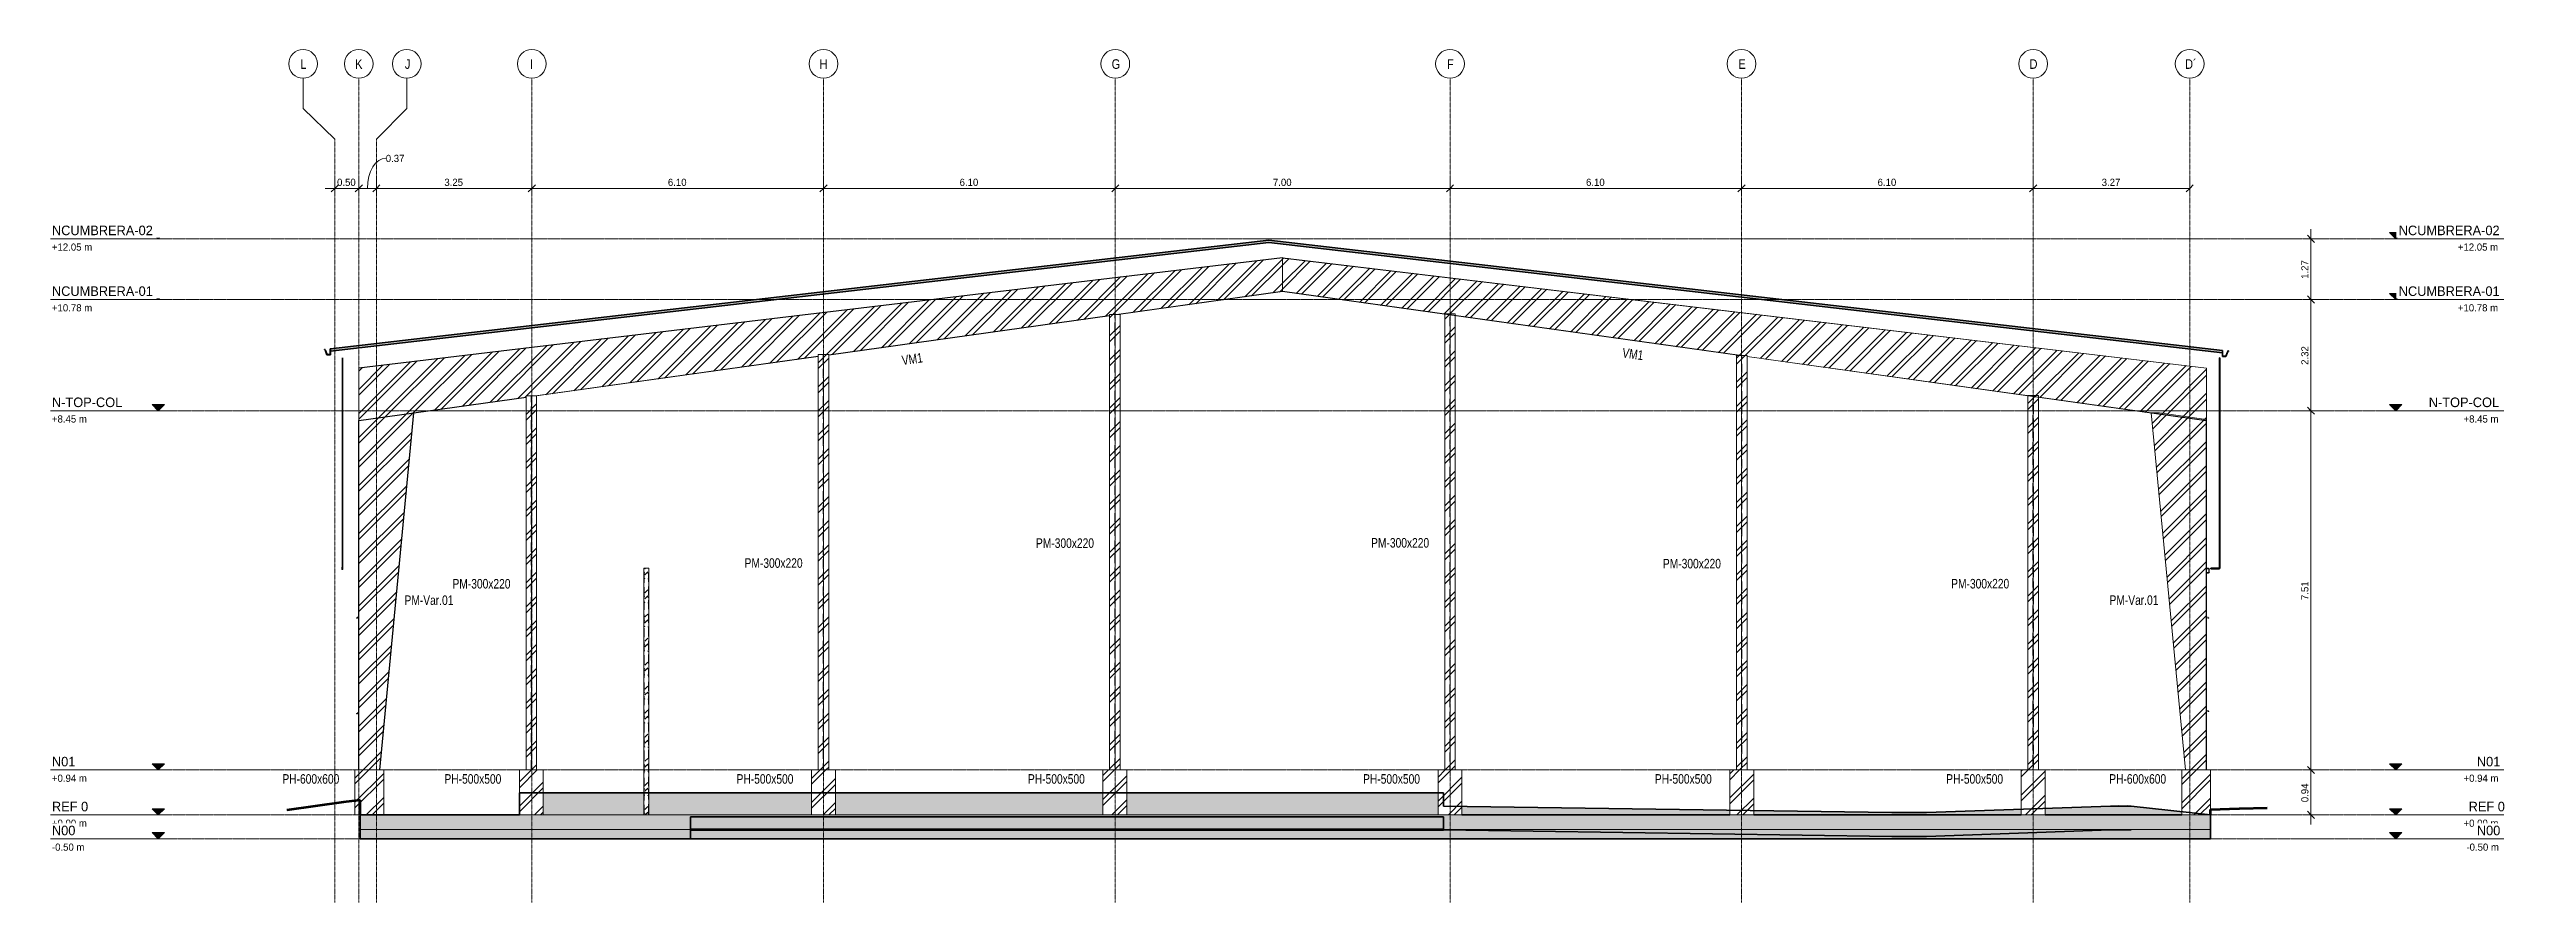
# Model space of a CAD drawing. Header units: centimetres. Extents: x -6111 to 13767, y -285 to 1600.
# Drawn here: x 979 to 6159, y -183 to 1600 of the extents above; entities that cross this region are included whole.
import ezdxf

# ---------------------------------------------------------------- set-up
doc = ezdxf.new("R2010")
doc.units = ezdxf.units.CM
for name, pattern in [('Centre', [3.175, 0.635, -0.475, 1.59, -0.475]), ('Grid Line', [2.2225, 1.27, -0.3175, 0.3175, -0.3175]), ('Hidden', [0.714375, 0.47625, -0.238125]), ('Oculto', [0.714375, 0.47625, -0.238125])]:
    doc.linetypes.add(name, pattern=pattern)
for name, color, linetype, lineweight in [('A-ANNO-DIMS', 7, 'Continuous', 9), ('A-ANNO-DIMS-100', 7, 'Continuous', 9), ('A-FLOR', 7, 'Continuous', 9), ('A-FLOR-LEVL', 7, 'Continuous', 9), ('A-FLOR-PATT', 7, 'Continuous', 35), ('A-ROOF', 7, 'Continuous', 9), ('A-ROOF-MCUT', 7, 'Continuous', 35), ('A-ROOF-PATT', 7, 'Continuous', 35), ('A-WALL', 7, 'Continuous', 9), ('A-WALL-PATT', 7, 'Continuous', 35), ('C-BLDG-PADS', 7, 'Continuous', 9), ('C-TOPO', 7, 'Continuous', 9), ('S-BEAM', 7, 'Continuous', 9), ('S-BEAM-IDEN', 7, 'Continuous', 18), ('S-COLS', 7, 'Continuous', 9), ('S-COLS-IDEN', 7, 'Continuous', 9), ('S-GRID', 7, 'Continuous', 9), ('S-GRID-IDEN', 7, 'Continuous', 9)]:
    doc.layers.add(name, color=color, linetype=linetype, lineweight=lineweight)
doc.styles.add('Century Gothic', font='GOTHIC.TTF', dxfattribs={"height": 20})
doc.styles.add('Century Gothic_1', font='GOTHIC.TTF', dxfattribs={"height": 15})
doc.styles.add('Century Gothic_2', font='GOTHIC.TTF', dxfattribs={"width": 0.8, "height": 20})
doc.styles.add('Saira Condensed', font='SairaCondensed-Regular.ttf', dxfattribs={"height": 20})
doc.dimstyles.new('FCA_N_Cotas_E100', dxfattribs={"dimscale": 30.48, "dimtxt": 15.662524, "dimasz": 0.492126, "dimexe": 0.656168, "dimexo": 0.656168, "dimgap": 0.032808, "dimtad": 1, "dimlfac": 0.01, "dimrnd": 0.01, "dimzin": 0, "dimdsep": 46, "dimtxsty": 'Century Gothic_1', "dimblk1": 'OBLIQUE', "dimblk2": 'OBLIQUE', "dimsah": 1, "dimcen": 0.09, "dimdle": 0.656168, "dimadec": 3, "dimazin": 2, "dimtfac": 1, "dimtdec": 4, "dimtix": 1, "dimtmove": 0, "dimatfit": 3, "dimfxl": 1, "dimtvp": 1, "dimtolj": 1, "dimtzin": 0, "dimarcsym": 2})
doc.dimstyles.new('FCA_N_Cotas_E100_1', dxfattribs={"dimscale": 30.48, "dimtxt": 15.662524, "dimasz": 0.492126, "dimexe": 0.656168, "dimexo": 0.656168, "dimgap": 0.032808, "dimtad": 1, "dimlfac": 0.01, "dimrnd": 0.01, "dimzin": 0, "dimdsep": 46, "dimtxsty": 'Century Gothic_1', "dimblk1": 'OBLIQUE', "dimblk2": 'OBLIQUE', "dimsah": 1, "dimcen": 0.09, "dimdle": 0.656168, "dimadec": 3, "dimazin": 2, "dimtfac": 1, "dimtdec": 4, "dimtix": 1, "dimtmove": 1, "dimatfit": 3, "dimfxl": 1, "dimtvp": 1, "dimtolj": 1, "dimtzin": 0, "dimarcsym": 2})
pattern_1 = [(45, (7676.216, 0), (-25.14472, 25.14472), []), (45, (7676.216, 38.1), (-25.14472, 25.14472), [])]
pattern_2 = [(45, (0, 0), (-25.14472, 25.14472), []), (45, (0, 38.1), (-25.14472, 25.14472), [])]

msp = doc.modelspace()

# ---------------------------------------------------------------- texts
at = {"layer": 'S-BEAM-IDEN', "lineweight": 9, "char_height": 20, "width": 60.2869, "attachment_point": 1, "style": 'Century Gothic_2'}
for insert, rotation in [((2760.12, 960.026), 7.964134), ((4270.03, 976.447), 352.035866)]:
    msp.add_mtext('VM1', dxfattribs=dict(at, insert=insert, rotation=rotation))
at = {"layer": 'S-COLS-IDEN', "char_height": 20, "attachment_point": 1, "style": 'Century Gothic_2'}
for s, insert, width in [('PM-300x220', (3042.098, 578.222), 157.13075), ('PM-300x220', (3742.991, 578.851), 157.13075), ('PM-300x220', (2432.687, 536.564), 157.13075), ('PM-300x220', (4353.188, 535.314), 157.13075), ('PM-300x220', (1821.809, 493.267), 157.13075), ('PM-300x220', (4956.075, 493.376), 157.13075), ('PM-Var.01', (1721.496, 458.867), 134.6835), ('PM-Var.01', (5287.186, 459.086), 134.6835), ('PH-600x600', (1466.113, 85.206), 149.43455), ('PH-500x500', (1805.009, 85.206), 149.43455), ('PH-500x500', (2415.887, 85.206), 149.43455), ('PH-500x500', (3025.298, 85.206), 149.43455), ('PH-500x500', (3726.191, 85.206), 149.43455), ('PH-500x500', (4336.388, 85.206), 149.43455), ('PH-500x500', (4945.698, 85.206), 149.43455), ('PH-600x600', (5286.644, 85.206), 149.43455)]:
    msp.add_mtext(s, dxfattribs=dict(at, insert=insert, width=width))
at = {"layer": 'S-GRID-IDEN', "color": 253, "true_color": 0xaaaaaa, "char_height": 20, "attachment_point": 1, "style": 'Saira Condensed'}
for s, insert, width in [('L', (1503.522, 1579.744), 13.62869), ('K', (1618.197, 1579.744), 17.63712), ('J', (1722.203, 1579.744), 8.81856), ('I', (1984.053, 1579.744), 8.01687), ('H', (2589.453, 1579.744), 19.2405), ('G', (3200.383, 1579.744), 17.63712), ('F', (3901.683, 1579.744), 14.43037), ('E', (4510.979, 1579.744), 15.23206), ('D', (5119.979, 1579.744), 17.63712), ('D´', (5445.266, 1579.744), 22.44725)]:
    msp.add_mtext(s, dxfattribs=dict(at, insert=insert, width=width))

# ---------------------------------------------------------------- blocks, each defined once
blk = doc.blocks.new('PQ_RVR_ARQ-01_ZZ_ZZ_MO_T_A_rvt-3-Elevación Eje 3-4')
at = {"layer": 'A-FLOR-PATT', "lineweight": 9, "true_color": 0xeaeaea}
h = blk.add_hatch(color=254, dxfattribs=at)
h.paths.add_polyline_path([(-2844.2, 0), (-2771.6, 0), (-2771.6, 4.9), (-2844.2, 4.9), (-3133.1, 9.1), (-3133.1, 0), (-2970.3, 0)])
h.paths.add_polyline_path([(-3183.1, 0), (-3183.1, 9.8), (-3743.2, 18), (-3743.2, 0), (-3361.2, 0)])
h = blk.add_hatch(color=254, dxfattribs=at)
h.paths.add_polyline_path([(-2771.6, 0), (-2573.7, 0), (-2573.7, 11.9), (-2771.6, 4.9)])
h.paths.add_polyline_path([(-2237.8, 0), (-2237.8, 6.7), (-2344.1, 18.6), (-2387, 18.6), (-2523.7, 13.7), (-2523.7, 0), (-2317.9, 0)])
at = {"layer": 'A-ROOF-PATT', "lineweight": 9, "true_color": 0xeaeaea}
blk.add_hatch(color=254, dxfattribs=at).paths.add_polyline_path([(-2152.9, 966.1), (-2152.9, 971.2), (-4147.4, 1201.9), (-6109.6, 974.5), (-6109.6, 969.5), (-4147.4, 1196.9), (-2186.2, 970)])
at = {"layer": 'A-WALL-PATT', "lineweight": 9, "true_color": 0xeaeaea}
for points in [[(-6084.7, 518), (-6084.2, 518), (-6084.2, 955.5), (-6084.7, 955.5), (-6084.7, 573.7)], [(-2158.8, 515.5), (-2158.3, 515.5), (-2158.3, 955.5), (-2158.8, 955.5), (-2158.8, 573.7)], [(-6085.9, 513), (-6083.4, 513), (-6083.4, 518), (-6085.9, 518)]]:
    blk.add_hatch(color=254, dxfattribs=at).paths.add_polyline_path(points)
at = {"layer": 'A-FLOR', "color": 254, "true_color": 0xe5e5e5}
for p, q in [((-2177.4, 515.5), (-2177.3, 515.5)), ((-2177.3, 514.5), (-2177.4, 514.5)), ((-2771.6, 4.9), (-2771.6, 5.1)), ((-2771.6, 5.1), (-2771.6, 4.9))]:
    blk.add_line(p, q, dxfattribs=at)
at = {"layer": 'A-FLOR', "color": 254, "lineweight": 35, "true_color": 0xcccccc}
for p, q in [((-2158.7, 515.5), (-2177.3, 515.5)), ((-2177.3, 515.5), (-2177.3, 514.5)), ((-2177.3, 514.5), (-2158.7, 514.5)), ((-2158.7, 514.5), (-2158.7, 515.5)), ((-6047.5, 0), (-6047.5, -50)), ((-5714.4, 0), (-6047.5, 0)), ((-3781.8, 46), (-5714.4, 46)), ((-5714.4, 46), (-5714.4, 0)), ((-3781.8, 18.6), (-3781.8, 46)), ((-2844.2, 4.9), (-3781.8, 18.6)), ((-2771.6, 4.9), (-2844.2, 4.9)), ((-2387, 18.6), (-2771.6, 4.9)), ((-2344.1, 18.6), (-2387, 18.6)), ((-2177.8, 0), (-2344.1, 18.6)), ((-6047.5, -50), (-5356.9, -50)), ((-5356.9, -4), (-3781.8, -4)), ((-5356.9, -50), (-5356.9, -4)), ((-3781.8, -4), (-3781.8, -31.4)), ((-3781.8, -31.4), (-2844.2, -45.1)), ((-2844.2, -45.1), (-2771.6, -45.1)), ((-2771.6, -45.1), (-2387, -31.4)), ((-2387, -31.4), (-2344.1, -31.4)), ((-2177.8, -50), (-2177.8, 0))]:
    blk.add_line(p, q, dxfattribs=at)
at = {"layer": 'A-FLOR', "color": 254, "lineweight": 18, "true_color": 0xcccccc}
for p, q in [((-2801.9, 5.1), (-2844.2, 4.9)), ((-2369.6, 19.4), (-2387, 18.6)), ((-2351.7, 19.4), (-2344.1, 18.6))]:
    blk.add_line(p, q, dxfattribs=at)
at = {"layer": 'A-ROOF', "color": 254, "lineweight": 35, "true_color": 0xcccccc}
for p, q in [((-4147.4, 1201.9), (-6109.6, 974.5)), ((-6109.6, 969.5), (-4147.4, 1196.9)), ((-2152.9, 971.2), (-4147.4, 1201.9)), ((-4147.4, 1196.9), (-2152.9, 966.1)), ((-6109.6, 974.5), (-6109.6, 969.5)), ((-2152.9, 966.1), (-2152.9, 971.2))]:
    blk.add_line(p, q, dxfattribs=at)
at = {"layer": 'A-ROOF-MCUT', "color": 254, "true_color": 0xcccccc}
for p, q in [((-6120.9, 973.3), (-6122.1, 973.3)), ((-6122.1, 973.3), (-6122.1, 972)), ((-6122.1, 972), (-6120.9, 972)), ((-6121.8, 972.3), (-6121.8, 972.9)), ((-6121.8, 972.9), (-6120.9, 972.9)), ((-6120.6, 972.3), (-6121.8, 972.3)), ((-6120.9, 972.9), (-6120.9, 973.3)), ((-6120.9, 972), (-6117, 962)), ((-6116.8, 962.4), (-6120.6, 972.3)), ((-6117, 962), (-6109.6, 962)), ((-6109.9, 962.4), (-6116.8, 962.4)), ((-6109.6, 974.5), (-6109.9, 974.5)), ((-6109.9, 974.5), (-6109.9, 962.4)), ((-6109.6, 962), (-6109.6, 974.5)), ((-2152.6, 971.2), (-2152.9, 971.2)), ((-2152.9, 971.2), (-2152.9, 958.7)), ((-2152.9, 958.7), (-2145.5, 958.7)), ((-2152.6, 959), (-2152.6, 971.2)), ((-2145.7, 959), (-2152.6, 959)), ((-2141.9, 968.9), (-2145.7, 959)), ((-2145.5, 958.7), (-2141.6, 968.6)), ((-2140.7, 968.9), (-2141.9, 968.9)), ((-2140.4, 969.9), (-2141.6, 969.9)), ((-2141.6, 969.9), (-2141.6, 969.6)), ((-2141.6, 969.6), (-2140.7, 969.6)), ((-2141.6, 968.6), (-2140.4, 968.6)), ((-2140.7, 969.6), (-2140.7, 968.9)), ((-2140.4, 968.6), (-2140.4, 969.9))]:
    blk.add_line(p, q, dxfattribs=at)
at = {"layer": 'A-WALL', "color": 254, "lineweight": 35, "true_color": 0xcccccc}
for p, q in [((-6084.2, 955.5), (-6084.7, 955.5)), ((-6084.7, 955.5), (-6084.7, 518)), ((-6084.2, 518), (-6084.2, 955.5)), ((-2158.8, 955.5), (-2158.8, 515.5)), ((-2158.3, 955.5), (-2158.8, 955.5)), ((-2158.3, 515.5), (-2158.3, 955.5)), ((-6084.7, 518), (-6084.2, 518)), ((-2158.8, 515.5), (-2158.3, 515.5))]:
    blk.add_line(p, q, dxfattribs=at)
at = {"layer": 'A-WALL', "color": 254, "true_color": 0xcccccc}
for p, q in [((-6085.9, 518), (-6085.9, 513)), ((-6083.4, 518), (-6085.9, 518)), ((-6083.4, 513), (-6083.4, 518)), ((-6085.9, 513), (-6083.4, 513))]:
    blk.add_line(p, q, dxfattribs=at)
at = {"layer": 'C-BLDG-PADS', "color": 254, "lineweight": 18, "true_color": 0xdadada}
for p, q in [((-2177.8, 0), (-6047.5, 0)), ((-6047.5, 0), (-6047.5, -30.5)), ((-2177.8, -30.5), (-2177.8, 0)), ((-6047.5, -30.5), (-2177.8, -30.5))]:
    blk.add_line(p, q, dxfattribs=at)
at = {"layer": 'C-TOPO', "color": 254, "lineweight": 70, "true_color": 0xdadada}
for p, q in [((-6082.2, 26.6), (-6200.9, 10.2)), ((-6047.5, 30.8), (-6082.2, 26.6)), ((-6047.5, 0), (-6047.5, 30.8)), ((-2177.8, 11.5), (-2118.1, 13.4)), ((-2177.8, 0), (-2177.8, 11.5)), ((-2118.1, 13.4), (-2116.9, 13.5)), ((-2116.9, 13.5), (-2059.1, 14.6)), ((-5356.9, -30.5), (-4774.1, -30.5)), ((-4774.1, -30.5), (-4477.4, -30.5)), ((-4477.4, -30.5), (-3895.3, -30.5)), ((-3895.3, -30.5), (-3781.8, -30.5))]:
    blk.add_line(p, q, dxfattribs=at)
at = {"layer": 'C-TOPO', "color": 254, "true_color": 0xdadada}
for p, q in [((-6082.2, 26.6), (-6200.9, 10.2)), ((-6047.5, 30.8), (-6082.2, 26.6)), ((-6047.5, 30.8), (-6047.5, 31.8)), ((-6047.5, 31.8), (-6047.5, 30.8)), ((-6047.5, 30.8), (-6047.5, 0)), ((-2118.1, 13.4), (-2177.8, 11.5)), ((-2177.8, 11.5), (-2177.8, 0)), ((-2116.9, 13.5), (-2118.1, 13.4)), ((-2116.9, 13.5), (-2059.1, 14.6)), ((-5356.9, -30.5), (-4774.1, -30.5)), ((-4477.4, -30.5), (-4774.1, -30.5)), ((-4477.4, -30.5), (-3895.3, -30.5)), ((-3895.3, -30.5), (-3781.8, -30.5))]:
    blk.add_line(p, q, dxfattribs=at)
blk = doc.blocks.new('UC-Perfil universal-Pilar - 300 x 220-1638419-Elevación Eje 3-4')
at = {"layer": 'S-COLS', "linetype": 'Oculto'}
for p, q in [((-5078.9, 962.7), (-5078.9, 94)), ((-5078.2, 94), (-5078.2, 962.7))]:
    blk.add_line(p, q, dxfattribs=at)
blk = doc.blocks.new('UC-Perfil universal-Pilar - 300 x 220-1638454-Elevación Eje 3-4')
at = {"layer": 'S-COLS', "linetype": 'Oculto'}
for p, q in [((-5689.8, 876.1), (-5689.8, 94)), ((-5689, 94), (-5689, 876.1))]:
    blk.add_line(p, q, dxfattribs=at)
blk = doc.blocks.new('UC-Perfil universal-Pilar - 300 x 220-1638380-Elevación Eje 3-4')
at = {"layer": 'S-COLS', "linetype": 'Oculto'}
for p, q in [((-4469.5, 1046), (-4469.5, 94)), ((-4468.7, 94), (-4468.7, 1046))]:
    blk.add_line(p, q, dxfattribs=at)
blk = doc.blocks.new('UC-Perfil universal-Pilar - 300 x 220-1638340-Elevación Eje 3-4')
at = {"layer": 'S-COLS', "linetype": 'Oculto'}
for p, q in [((-3768.6, 1047.3), (-3768.6, 1045.6)), ((-3768.6, 1045), (-3768.6, 94)), ((-3767.9, 1045.5), (-3767.9, 1047.3)), ((-3767.9, 94), (-3767.9, 1044.9))]:
    blk.add_line(p, q, dxfattribs=at)
blk = doc.blocks.new('UC-Perfil universal-Pilar - 300 x 220-1638303-Elevación Eje 3-4')
at = {"layer": 'S-COLS', "linetype": 'Oculto'}
for p, q in [((-3158.4, 960.2), (-3158.4, 94)), ((-3157.7, 94), (-3157.7, 960.2))]:
    blk.add_line(p, q, dxfattribs=at)
blk = doc.blocks.new('UC-Perfil universal-Pilar - 300 x 220-1638274-Elevación Eje 3-4')
at = {"layer": 'S-COLS', "linetype": 'Oculto'}
for p, q in [((-2549.1, 876.6), (-2549.1, 875)), ((-2549.1, 874.4), (-2549.1, 94)), ((-2548.3, 874.9), (-2548.3, 876.6)), ((-2548.3, 94), (-2548.3, 874.3))]:
    blk.add_line(p, q, dxfattribs=at)
blk = doc.blocks.new('M_L Equal Angles - 25 x 25 mm-1490954-Elevación Eje 3-4')
at = {"layer": 'S-BEAM', "true_color": 0xc0c0c0}
h = blk.add_hatch(dxfattribs=at)
h.set_pattern_fill('FP_2', color=9, style=0, pattern_type=2)
h.set_pattern_definition(pattern_2)
h.paths.add_polyline_path([(-2181.2, 216.5), (-2181.3, 216.8), (-2183, 216.9), (-2183.3, 217.1), (-2183.4, 217.5), (-2183.4, 218.8), (-2183.7, 219), (-2183.7, 216.5)])
at = {"layer": 'S-BEAM'}
for p, q in [((-2183.5, 219), (-2183.7, 219)), ((-2183.7, 219), (-2183.7, 216.5)), ((-2183.7, 216.5), (-2181.2, 216.5)), ((-2183.4, 217.5), (-2183.4, 218.8)), ((-2181.3, 216.8), (-2182.7, 216.8)), ((-2181.2, 216.5), (-2181.2, 216.7))]:
    blk.add_line(p, q, dxfattribs=at)
for centre, radius, start, end in [((-2183.5, 218.8), 0.159, 0, 90), ((-2182.7, 217.5), 0.635, 180, 270), ((-2181.3, 216.7), 0.159, 0, 90)]:
    blk.add_arc(centre, radius, start, end, dxfattribs=at)
blk = doc.blocks.new('M_L Equal Angles - 25 x 25 mm-V106-Elevación Eje 3-4')
at = {"layer": 'S-BEAM'}
for p, q in [((-2183.5, 414), (-2183.7, 414)), ((-2183.7, 414), (-2183.7, 411.5)), ((-2183.7, 411.5), (-2181.2, 411.5)), ((-2183.4, 412.5), (-2183.4, 413.8)), ((-2181.3, 411.8), (-2182.7, 411.8)), ((-2181.2, 411.5), (-2181.2, 411.7))]:
    blk.add_line(p, q, dxfattribs=at)
for centre, radius, start, end in [((-2183.5, 413.8), 0.159, 0, 90), ((-2182.7, 412.5), 0.635, 180, 270), ((-2181.3, 411.7), 0.159, 0, 90)]:
    blk.add_arc(centre, radius, start, end, dxfattribs=at)
blk = doc.blocks.new('HSS Square - HSS 100mm-1491417-Elevación Eje 3-4')
at = {"layer": 'S-BEAM', "true_color": 0xc0c0c0}
h = blk.add_hatch(dxfattribs=at)
h.set_pattern_fill('FP_2', color=9, style=0, pattern_type=2)
h.set_pattern_definition(pattern_2)
h.paths.add_polyline_path([(-2182.2, 505.5), (-2181.7, 505.6), (-2181.3, 505.8), (-2180.9, 506.1), (-2180.6, 506.5), (-2180.4, 506.9), (-2180.3, 507.4), (-2180.4, 514.1), (-2180.6, 514.6), (-2180.9, 515), (-2181.3, 515.3), (-2181.7, 515.5), (-2182.2, 515.5), (-2186.2, 515.5), (-2186.2, 514.6), (-2182, 514.5), (-2181.6, 514.3), (-2181.3, 513.9), (-2181.3, 513.6), (-2181.3, 507.2), (-2181.6, 506.8), (-2182, 506.5), (-2182.2, 506.5), (-2186.2, 506.5), (-2186.2, 505.5)])
at = {"layer": 'S-BEAM'}
for p, q in [((-2182.2, 515.5), (-2186.2, 515.5)), ((-2186.2, 514.6), (-2182.2, 514.6)), ((-2182.2, 506.5), (-2186.2, 506.5)), ((-2186.2, 505.5), (-2182.2, 505.5)), ((-2181.3, 513.6), (-2181.3, 507.4)), ((-2180.3, 507.4), (-2180.3, 513.6))]:
    blk.add_line(p, q, dxfattribs=at)
for centre, radius, start, end in [((-2182.2, 513.6), 1.91, 0, 90), ((-2182.2, 513.6), 0.952, 0, 90), ((-2182.2, 507.4), 1.91, 270, 0), ((-2182.2, 507.4), 0.952, 270, 0)]:
    blk.add_arc(centre, radius, start, end, dxfattribs=at)
blk = doc.blocks.new('FP_107-Elevación Eje 3-4')
at = {"layer": 'S-COLS', "color": 9, "true_color": 0xc0c0c0}
for p, q in [((-5445.7, 505.8), (-5445.8, 505.9)), ((-5445.7, 493.7), (-5445.8, 493.7)), ((-5445.6, 505.7), (-5445.7, 505.8)), ((-5445.7, 505.8), (-5445.7, 505.8)), ((-5445.7, 493.6), (-5445.7, 493.7)), ((-5445.6, 493.6), (-5445.7, 493.6)), ((-5445.5, 505.7), (-5445.6, 505.7)), ((-5445.6, 505.7), (-5445.6, 505.7)), ((-5445.6, 493.5), (-5445.6, 493.6)), ((-5445.5, 493.5), (-5445.6, 493.5)), ((-5445.5, 505.6), (-5445.5, 505.7)), ((-5445.4, 505.6), (-5445.5, 505.6)), ((-5445.5, 493.4), (-5445.5, 493.5)), ((-5445.4, 493.4), (-5445.5, 493.4)), ((-5445.4, 505.5), (-5445.4, 505.6)), ((-5445.3, 505.5), (-5445.4, 505.5)), ((-5445.4, 493.3), (-5445.4, 493.4)), ((-5445.3, 493.3), (-5445.4, 493.3)), ((-5445.3, 505.4), (-5445.3, 505.5)), ((-5445.2, 505.4), (-5445.3, 505.4)), ((-5445.3, 493.2), (-5445.3, 493.3)), ((-5445.2, 493.2), (-5445.3, 493.2)), ((-5445.2, 505.3), (-5445.2, 505.4)), ((-5445.1, 505.3), (-5445.2, 505.3)), ((-5445.2, 493.1), (-5445.2, 493.2)), ((-5445.1, 493.1), (-5445.2, 493.1)), ((-5445.1, 505.2), (-5445.1, 505.3)), ((-5445, 505.2), (-5445.1, 505.2)), ((-5445.1, 493), (-5445.1, 493.1)), ((-5445, 493), (-5445.1, 493)), ((-5445, 505.1), (-5445, 505.2)), ((-5444.9, 505.1), (-5445, 505.1)), ((-5444.9, 492.9), (-5445, 493)), ((-5445, 493), (-5445, 493)), ((-5444.9, 505), (-5444.9, 505.1)), ((-5444.8, 505), (-5444.9, 505)), ((-5444.9, 505), (-5444.9, 505)), ((-5444.9, 492.8), (-5444.9, 492.9)), ((-5444.9, 492.9), (-5444.9, 492.9)), ((-5444.8, 492.8), (-5444.9, 492.8)), ((-5444.8, 504.9), (-5444.8, 505)), ((-5444.7, 504.9), (-5444.8, 504.9)), ((-5444.8, 492.7), (-5444.8, 492.8)), ((-5444.7, 492.7), (-5444.8, 492.7)), ((-5444.7, 504.8), (-5444.7, 504.9)), ((-5444.6, 504.8), (-5444.7, 504.8)), ((-5444.7, 492.6), (-5444.7, 492.7)), ((-5444.6, 492.6), (-5444.7, 492.6)), ((-5444.6, 504.7), (-5444.6, 504.8)), ((-5444.5, 504.6), (-5444.6, 504.7)), ((-5444.6, 504.7), (-5444.6, 504.7)), ((-5444.6, 492.5), (-5444.6, 492.6)), ((-5444.5, 492.4), (-5444.6, 492.5)), ((-5444.6, 492.5), (-5444.6, 492.5)), ((-5444.4, 504.5), (-5444.5, 504.6)), ((-5444.5, 504.6), (-5444.5, 504.6)), ((-5444.4, 492.3), (-5444.5, 492.4)), ((-5444.5, 492.4), (-5444.5, 492.4)), ((-5444.4, 504.4), (-5444.4, 504.5)), ((-5444.4, 504.5), (-5444.4, 504.5)), ((-5444.3, 504.4), (-5444.4, 504.4)), ((-5444.3, 492.2), (-5444.4, 492.3)), ((-5444.4, 492.3), (-5444.4, 492.3)), ((-5444.4, 492.3), (-5444.4, 492.3)), ((-5444.3, 504.3), (-5444.3, 504.4)), ((-5444.2, 504.3), (-5444.3, 504.3)), ((-5444.3, 504.3), (-5444.3, 504.3)), ((-5444.3, 492.1), (-5444.3, 492.2)), ((-5444.3, 492.2), (-5444.3, 492.2)), ((-5444.2, 492.1), (-5444.3, 492.1)), ((-5444.2, 504.2), (-5444.2, 504.3)), ((-5444.1, 504.1), (-5444.2, 504.2)), ((-5444.2, 504.2), (-5444.2, 504.2)), ((-5444.2, 492), (-5444.2, 492.1)), ((-5444.1, 491.9), (-5444.2, 492)), ((-5444.2, 492), (-5444.2, 492)), ((-5444.1, 504), (-5444.1, 504.1)), ((-5444.1, 504.1), (-5444.1, 504.1)), ((-5444, 503.9), (-5444.1, 504)), ((-5444.1, 504), (-5444.1, 504)), ((-5444.1, 491.8), (-5444.1, 491.9)), ((-5444.1, 491.9), (-5444.1, 491.9)), ((-5444, 491.7), (-5444.1, 491.8)), ((-5444.1, 491.8), (-5444.1, 491.8)), ((-5444, 503.8), (-5444, 503.9)), ((-5444, 503.9), (-5444, 503.9)), ((-5443.9, 503.7), (-5444, 503.8)), ((-5444, 503.8), (-5444, 503.8)), ((-5444, 491.6), (-5444, 491.7)), ((-5444, 491.7), (-5444, 491.7)), ((-5443.9, 491.5), (-5444, 491.6)), ((-5444, 491.6), (-5444, 491.6)), ((-5443.9, 503.6), (-5443.9, 503.7)), ((-5443.9, 503.7), (-5443.9, 503.7)), ((-5443.8, 503.5), (-5443.9, 503.6)), ((-5443.9, 503.6), (-5443.9, 503.6)), ((-5443.9, 503.6), (-5443.9, 503.6)), ((-5443.9, 491.4), (-5443.9, 491.5)), ((-5443.9, 491.5), (-5443.9, 491.5)), ((-5443.9, 491.5), (-5443.9, 491.5)), ((-5443.8, 491.3), (-5443.9, 491.4)), ((-5443.9, 491.4), (-5443.9, 491.4)), ((-5443.8, 503.4), (-5443.8, 503.5)), ((-5443.8, 503.5), (-5443.8, 503.5)), ((-5443.8, 503.3), (-5443.8, 503.4)), ((-5443.8, 503.4), (-5443.8, 503.4)), ((-5443.8, 503.2), (-5443.8, 503.3)), ((-5443.8, 503.3), (-5443.8, 503.3)), ((-5443.8, 503.1), (-5443.8, 503.2)), ((-5443.8, 503.2), (-5443.8, 503.2)), ((-5443.8, 503), (-5443.8, 503.1)), ((-5443.8, 503.1), (-5443.8, 503.1)), ((-5443.7, 503), (-5443.8, 503)), ((-5443.8, 491.2), (-5443.8, 491.3)), ((-5443.8, 491.3), (-5443.8, 491.3)), ((-5443.8, 491.1), (-5443.8, 491.2)), ((-5443.8, 491.2), (-5443.8, 491.2)), ((-5443.8, 491), (-5443.8, 491.1)), ((-5443.8, 491.1), (-5443.8, 491.1)), ((-5443.8, 490.9), (-5443.8, 491)), ((-5443.8, 491), (-5443.8, 491)), ((-5443.8, 490.8), (-5443.8, 490.9)), ((-5443.8, 490.9), (-5443.8, 490.9)), ((-5443.7, 490.8), (-5443.8, 490.8)), ((-5443.7, 502.9), (-5443.7, 503)), ((-5443.7, 490.8), (-5443.7, 490.8)), ((-5445.7, 455.6), (-5445.8, 455.6)), ((-5445.7, 443.4), (-5445.8, 443.4)), ((-5445.7, 455.5), (-5445.7, 455.6)), ((-5445.6, 455.5), (-5445.7, 455.5)), ((-5445.7, 443.3), (-5445.7, 443.4)), ((-5445.6, 443.3), (-5445.7, 443.3)), ((-5445.6, 455.4), (-5445.6, 455.5)), ((-5445.5, 455.4), (-5445.6, 455.4)), ((-5445.6, 443.2), (-5445.6, 443.3)), ((-5445.5, 443.2), (-5445.6, 443.2)), ((-5445.5, 455.3), (-5445.5, 455.4)), ((-5445.4, 455.3), (-5445.5, 455.3)), ((-5445.5, 443.1), (-5445.5, 443.2)), ((-5445.4, 443.1), (-5445.5, 443.1)), ((-5445.4, 455.2), (-5445.4, 455.3)), ((-5445.3, 455.2), (-5445.4, 455.2)), ((-5445.4, 443), (-5445.4, 443.1)), ((-5445.3, 443), (-5445.4, 443)), ((-5445.3, 455.1), (-5445.3, 455.2)), ((-5445.2, 455.1), (-5445.3, 455.1)), ((-5445.3, 442.9), (-5445.3, 443)), ((-5445.2, 442.9), (-5445.3, 442.9)), ((-5445.2, 455), (-5445.2, 455.1)), ((-5445.1, 455), (-5445.2, 455)), ((-5445.2, 442.8), (-5445.2, 442.9)), ((-5445.1, 442.8), (-5445.2, 442.8)), ((-5445.1, 454.9), (-5445.1, 455)), ((-5445, 454.9), (-5445.1, 454.9)), ((-5445, 442.7), (-5445.1, 442.8)), ((-5445.1, 442.8), (-5445.1, 442.8)), ((-5444.9, 454.8), (-5445, 454.9)), ((-5445, 454.9), (-5445, 454.9)), ((-5444.9, 442.6), (-5445, 442.7)), ((-5445, 442.7), (-5445, 442.7)), ((-5444.9, 454.7), (-5444.9, 454.8)), ((-5444.9, 454.8), (-5444.9, 454.8)), ((-5444.8, 454.7), (-5444.9, 454.7)), ((-5444.9, 442.5), (-5444.9, 442.6)), ((-5444.9, 442.6), (-5444.9, 442.6)), ((-5444.8, 442.5), (-5444.9, 442.5)), ((-5444.8, 454.6), (-5444.8, 454.7)), ((-5444.7, 454.6), (-5444.8, 454.6)), ((-5444.8, 442.4), (-5444.8, 442.5)), ((-5444.7, 442.4), (-5444.8, 442.4)), ((-5444.7, 454.5), (-5444.7, 454.6)), ((-5444.6, 454.5), (-5444.7, 454.5)), ((-5444.7, 442.3), (-5444.7, 442.4)), ((-5444.6, 442.3), (-5444.7, 442.3)), ((-5444.6, 454.4), (-5444.6, 454.5)), ((-5444.5, 454.3), (-5444.6, 454.4)), ((-5444.6, 454.4), (-5444.6, 454.4)), ((-5444.6, 442.2), (-5444.6, 442.3)), ((-5444.5, 442.1), (-5444.6, 442.2)), ((-5444.6, 442.2), (-5444.6, 442.2)), ((-5444.4, 454.2), (-5444.5, 454.3)), ((-5444.5, 454.3), (-5444.5, 454.3)), ((-5444.4, 442.1), (-5444.5, 442.1)), ((-5444.5, 442.1), (-5444.5, 442.1)), ((-5444.3, 454.1), (-5444.4, 454.2)), ((-5444.4, 454.2), (-5444.4, 454.2)), ((-5444.4, 454.2), (-5444.4, 454.2)), ((-5444.4, 442), (-5444.4, 442.1)), ((-5444.3, 441.9), (-5444.4, 442)), ((-5444.4, 442), (-5444.4, 442)), ((-5444.3, 454), (-5444.3, 454.1)), ((-5444.3, 454.1), (-5444.3, 454.1)), ((-5444.2, 454), (-5444.3, 454)), ((-5444.3, 441.8), (-5444.3, 441.9)), ((-5444.3, 441.9), (-5444.3, 441.9)), ((-5444.2, 441.8), (-5444.3, 441.8)), ((-5444.2, 453.9), (-5444.2, 454)), ((-5444.1, 453.8), (-5444.2, 453.9)), ((-5444.2, 453.9), (-5444.2, 453.9)), ((-5444.2, 441.7), (-5444.2, 441.8)), ((-5444.1, 441.6), (-5444.2, 441.7)), ((-5444.2, 441.7), (-5444.2, 441.7)), ((-5444.1, 453.7), (-5444.1, 453.8)), ((-5444.1, 453.8), (-5444.1, 453.8)), ((-5444, 453.6), (-5444.1, 453.7)), ((-5444.1, 453.7), (-5444.1, 453.7)), ((-5444.1, 441.5), (-5444.1, 441.6)), ((-5444.1, 441.6), (-5444.1, 441.6)), ((-5444, 441.4), (-5444.1, 441.5)), ((-5444.1, 441.5), (-5444.1, 441.5)), ((-5444, 453.5), (-5444, 453.6)), ((-5444, 453.6), (-5444, 453.6)), ((-5443.9, 453.4), (-5444, 453.5)), ((-5444, 453.5), (-5444, 453.5)), ((-5444, 441.3), (-5444, 441.4)), ((-5444, 441.4), (-5444, 441.4)), ((-5444, 441.4), (-5444, 441.4)), ((-5443.9, 441.3), (-5444, 441.3)), ((-5443.9, 453.3), (-5443.9, 453.4)), ((-5443.9, 453.4), (-5443.9, 453.4)), ((-5443.9, 453.4), (-5443.9, 453.4)), ((-5443.8, 453.2), (-5443.9, 453.3)), ((-5443.9, 453.3), (-5443.9, 453.3)), ((-5443.9, 441.2), (-5443.9, 441.3)), ((-5443.9, 441.1), (-5443.9, 441.2)), ((-5443.9, 441.2), (-5443.9, 441.2)), ((-5443.8, 441), (-5443.9, 441.1)), ((-5443.9, 441.1), (-5443.9, 441.1)), ((-5443.8, 453.1), (-5443.8, 453.2)), ((-5443.8, 453.2), (-5443.8, 453.2)), ((-5443.8, 453), (-5443.8, 453.1)), ((-5443.8, 453.1), (-5443.8, 453.1)), ((-5443.8, 452.9), (-5443.8, 453)), ((-5443.8, 453), (-5443.8, 453)), ((-5443.8, 452.8), (-5443.8, 452.9)), ((-5443.8, 452.9), (-5443.8, 452.9)), ((-5443.8, 452.7), (-5443.8, 452.8)), ((-5443.8, 452.8), (-5443.8, 452.8)), ((-5443.7, 452.7), (-5443.8, 452.7)), ((-5443.8, 440.9), (-5443.8, 441)), ((-5443.8, 441), (-5443.8, 441)), ((-5443.8, 440.8), (-5443.8, 440.9)), ((-5443.8, 440.9), (-5443.8, 440.9)), ((-5443.8, 440.7), (-5443.8, 440.8)), ((-5443.8, 440.8), (-5443.8, 440.8)), ((-5443.8, 440.6), (-5443.8, 440.7)), ((-5443.8, 440.7), (-5443.8, 440.7)), ((-5443.8, 440.7), (-5443.8, 440.7)), ((-5443.7, 440.5), (-5443.8, 440.6)), ((-5443.8, 440.6), (-5443.8, 440.6)), ((-5443.7, 452.7), (-5443.7, 452.7)), ((-5443.7, 440.5), (-5443.7, 440.5)), ((-5445.7, 405.3), (-5445.8, 405.3)), ((-5445.7, 393.1), (-5445.8, 393.1)), ((-5445.7, 405.2), (-5445.7, 405.3)), ((-5445.6, 405.2), (-5445.7, 405.2)), ((-5445.7, 393), (-5445.7, 393.1)), ((-5445.6, 393), (-5445.7, 393)), ((-5445.6, 405.1), (-5445.6, 405.2)), ((-5445.5, 405.1), (-5445.6, 405.1)), ((-5445.6, 392.9), (-5445.6, 393)), ((-5445.5, 392.9), (-5445.6, 392.9)), ((-5445.5, 405), (-5445.5, 405.1)), ((-5445.4, 405), (-5445.5, 405)), ((-5445.5, 392.8), (-5445.5, 392.9)), ((-5445.4, 392.8), (-5445.5, 392.8)), ((-5445.4, 404.9), (-5445.4, 405)), ((-5445.3, 404.9), (-5445.4, 404.9)), ((-5445.4, 392.7), (-5445.4, 392.8)), ((-5445.3, 392.7), (-5445.4, 392.7)), ((-5445.3, 404.8), (-5445.3, 404.9)), ((-5445.2, 404.8), (-5445.3, 404.8)), ((-5445.2, 392.6), (-5445.3, 392.7)), ((-5445.3, 392.7), (-5445.3, 392.7)), ((-5445.2, 404.7), (-5445.2, 404.8)), ((-5445.1, 404.7), (-5445.2, 404.7)), ((-5445.1, 392.5), (-5445.2, 392.6)), ((-5445.2, 392.6), (-5445.2, 392.6)), ((-5445, 404.6), (-5445.1, 404.7)), ((-5445.1, 404.7), (-5445.1, 404.7)), ((-5445, 392.4), (-5445.1, 392.5)), ((-5445.1, 392.5), (-5445.1, 392.5)), ((-5444.9, 404.5), (-5445, 404.6)), ((-5445, 404.6), (-5445, 404.6)), ((-5444.9, 392.3), (-5445, 392.4)), ((-5445, 392.4), (-5445, 392.4)), ((-5444.9, 404.4), (-5444.9, 404.5)), ((-5444.9, 404.5), (-5444.9, 404.5)), ((-5444.8, 404.4), (-5444.9, 404.4)), ((-5444.9, 392.2), (-5444.9, 392.3)), ((-5444.9, 392.3), (-5444.9, 392.3)), ((-5444.8, 392.2), (-5444.9, 392.2)), ((-5444.8, 404.3), (-5444.8, 404.4)), ((-5444.7, 404.3), (-5444.8, 404.3)), ((-5444.8, 392.1), (-5444.8, 392.2)), ((-5444.7, 392.1), (-5444.8, 392.1)), ((-5444.7, 404.2), (-5444.7, 404.3)), ((-5444.6, 404.2), (-5444.7, 404.2)), ((-5444.7, 392), (-5444.7, 392.1)), ((-5444.6, 392), (-5444.7, 392)), ((-5444.6, 404.1), (-5444.6, 404.2)), ((-5444.5, 404), (-5444.6, 404.1)), ((-5444.6, 404.1), (-5444.6, 404.1)), ((-5444.6, 391.9), (-5444.6, 392)), ((-5444.6, 392), (-5444.6, 392)), ((-5444.5, 391.9), (-5444.6, 391.9)), ((-5444.4, 404), (-5444.5, 404)), ((-5444.5, 404), (-5444.5, 404)), ((-5444.5, 391.8), (-5444.5, 391.9)), ((-5444.4, 391.8), (-5444.5, 391.8)), ((-5444.4, 403.9), (-5444.4, 404)), ((-5444.3, 403.8), (-5444.4, 403.9)), ((-5444.4, 403.9), (-5444.4, 403.9)), ((-5444.4, 391.7), (-5444.4, 391.8)), ((-5444.3, 391.6), (-5444.4, 391.7)), ((-5444.4, 391.7), (-5444.4, 391.7)), ((-5444.3, 403.7), (-5444.3, 403.8)), ((-5444.3, 403.8), (-5444.3, 403.8)), ((-5444.2, 403.7), (-5444.3, 403.7)), ((-5444.3, 391.5), (-5444.3, 391.6)), ((-5444.3, 391.6), (-5444.3, 391.6)), ((-5444.2, 391.5), (-5444.3, 391.5)), ((-5444.2, 403.6), (-5444.2, 403.7)), ((-5444.1, 403.5), (-5444.2, 403.6)), ((-5444.2, 403.6), (-5444.2, 403.6)), ((-5444.2, 391.4), (-5444.2, 391.5)), ((-5444.1, 391.3), (-5444.2, 391.4)), ((-5444.2, 391.4), (-5444.2, 391.4)), ((-5444.1, 403.4), (-5444.1, 403.5)), ((-5444.1, 403.5), (-5444.1, 403.5)), ((-5444, 403.3), (-5444.1, 403.4)), ((-5444.1, 403.4), (-5444.1, 403.4)), ((-5444.1, 391.2), (-5444.1, 391.3)), ((-5444.1, 391.3), (-5444.1, 391.3)), ((-5444.1, 391.3), (-5444.1, 391.3)), ((-5444, 391.2), (-5444.1, 391.2)), ((-5444, 403.2), (-5444, 403.3)), ((-5444, 403.3), (-5444, 403.3)), ((-5444, 403.3), (-5444, 403.3)), ((-5443.9, 403.2), (-5444, 403.2)), ((-5444, 391.1), (-5444, 391.2)), ((-5444, 391), (-5444, 391.1)), ((-5444, 391.1), (-5444, 391.1)), ((-5443.9, 391), (-5444, 391)), ((-5443.9, 403.1), (-5443.9, 403.2)), ((-5443.9, 403), (-5443.9, 403.1)), ((-5443.9, 403.1), (-5443.9, 403.1)), ((-5443.8, 402.9), (-5443.9, 403)), ((-5443.9, 403), (-5443.9, 403)), ((-5443.9, 390.9), (-5443.9, 391)), ((-5443.9, 390.8), (-5443.9, 390.9)), ((-5443.9, 390.9), (-5443.9, 390.9)), ((-5443.8, 390.7), (-5443.9, 390.8)), ((-5443.9, 390.8), (-5443.9, 390.8)), ((-5443.8, 402.8), (-5443.8, 402.9)), ((-5443.8, 402.9), (-5443.8, 402.9)), ((-5443.8, 402.7), (-5443.8, 402.8)), ((-5443.8, 402.8), (-5443.8, 402.8)), ((-5443.8, 402.6), (-5443.8, 402.7)), ((-5443.8, 402.7), (-5443.8, 402.7)), ((-5443.8, 402.5), (-5443.8, 402.6)), ((-5443.8, 402.6), (-5443.8, 402.6)), ((-5443.8, 402.6), (-5443.8, 402.6)), ((-5443.7, 402.4), (-5443.8, 402.5)), ((-5443.8, 402.5), (-5443.8, 402.5)), ((-5443.8, 390.6), (-5443.8, 390.7)), ((-5443.8, 390.7), (-5443.8, 390.7)), ((-5443.8, 390.5), (-5443.8, 390.6)), ((-5443.8, 390.6), (-5443.8, 390.6)), ((-5443.8, 390.4), (-5443.8, 390.5)), ((-5443.8, 390.5), (-5443.8, 390.5)), ((-5443.8, 390.5), (-5443.8, 390.5)), ((-5443.8, 390.3), (-5443.8, 390.4)), ((-5443.8, 390.4), (-5443.8, 390.4)), ((-5443.7, 390.2), (-5443.8, 390.3)), ((-5443.8, 390.3), (-5443.8, 390.3)), ((-5443.7, 402.4), (-5443.7, 402.4)), ((-5443.7, 390.2), (-5443.7, 390.2)), ((-5445.7, 355), (-5445.8, 355)), ((-5445.7, 342.8), (-5445.8, 342.8)), ((-5445.7, 354.9), (-5445.7, 355)), ((-5445.6, 354.9), (-5445.7, 354.9)), ((-5445.7, 342.7), (-5445.7, 342.8)), ((-5445.6, 342.7), (-5445.7, 342.7)), ((-5445.6, 354.8), (-5445.6, 354.9)), ((-5445.5, 354.8), (-5445.6, 354.8)), ((-5445.6, 342.6), (-5445.6, 342.7)), ((-5445.5, 342.6), (-5445.6, 342.6)), ((-5445.5, 354.7), (-5445.5, 354.8)), ((-5445.4, 354.7), (-5445.5, 354.7)), ((-5445.4, 342.5), (-5445.5, 342.6)), ((-5445.5, 342.6), (-5445.5, 342.6)), ((-5445.4, 354.6), (-5445.4, 354.7)), ((-5445.3, 354.6), (-5445.4, 354.6)), ((-5445.3, 342.4), (-5445.4, 342.5)), ((-5445.4, 342.5), (-5445.4, 342.5)), ((-5445.2, 354.5), (-5445.3, 354.6)), ((-5445.3, 354.6), (-5445.3, 354.6)), ((-5445.2, 342.3), (-5445.3, 342.4)), ((-5445.3, 342.4), (-5445.3, 342.4)), ((-5445.1, 354.4), (-5445.2, 354.5)), ((-5445.2, 354.5), (-5445.2, 354.5)), ((-5445.1, 342.2), (-5445.2, 342.3)), ((-5445.2, 342.3), (-5445.2, 342.3)), ((-5445, 354.3), (-5445.1, 354.4)), ((-5445.1, 354.4), (-5445.1, 354.4)), ((-5445, 342.1), (-5445.1, 342.2)), ((-5445.1, 342.2), (-5445.1, 342.2)), ((-5444.9, 354.2), (-5445, 354.3)), ((-5445, 354.3), (-5445, 354.3)), ((-5444.9, 342), (-5445, 342.1)), ((-5445, 342.1), (-5445, 342.1)), ((-5444.9, 354.1), (-5444.9, 354.2)), ((-5444.9, 354.2), (-5444.9, 354.2)), ((-5444.8, 354.1), (-5444.9, 354.1)), ((-5444.9, 341.9), (-5444.9, 342)), ((-5444.9, 342), (-5444.9, 342)), ((-5444.8, 341.9), (-5444.9, 341.9)), ((-5444.8, 354), (-5444.8, 354.1)), ((-5444.7, 354), (-5444.8, 354)), ((-5444.8, 341.8), (-5444.8, 341.9)), ((-5444.7, 341.8), (-5444.8, 341.8)), ((-5444.7, 353.9), (-5444.7, 354)), ((-5444.6, 353.9), (-5444.7, 353.9)), ((-5444.6, 341.7), (-5444.7, 341.8)), ((-5444.7, 341.8), (-5444.7, 341.8)), ((-5444.6, 353.8), (-5444.6, 353.9)), ((-5444.6, 353.9), (-5444.6, 353.9)), ((-5444.5, 353.8), (-5444.6, 353.8)), ((-5444.6, 341.6), (-5444.6, 341.7)), ((-5444.6, 341.7), (-5444.6, 341.7)), ((-5444.5, 341.6), (-5444.6, 341.6)), ((-5444.5, 353.7), (-5444.5, 353.8)), ((-5444.4, 353.7), (-5444.5, 353.7)), ((-5444.5, 341.5), (-5444.5, 341.6)), ((-5444.4, 341.5), (-5444.5, 341.5)), ((-5444.4, 353.6), (-5444.4, 353.7)), ((-5444.3, 353.5), (-5444.4, 353.6)), ((-5444.4, 353.6), (-5444.4, 353.6)), ((-5444.4, 341.4), (-5444.4, 341.5)), ((-5444.3, 341.3), (-5444.4, 341.4)), ((-5444.4, 341.4), (-5444.4, 341.4)), ((-5444.3, 353.4), (-5444.3, 353.5)), ((-5444.3, 353.5), (-5444.3, 353.5)), ((-5444.2, 353.4), (-5444.3, 353.4)), ((-5444.3, 341.2), (-5444.3, 341.3)), ((-5444.3, 341.3), (-5444.3, 341.3)), ((-5444.2, 341.2), (-5444.3, 341.2)), ((-5444.2, 353.3), (-5444.2, 353.4)), ((-5444.1, 353.2), (-5444.2, 353.3)), ((-5444.2, 353.3), (-5444.2, 353.3)), ((-5444.2, 341.1), (-5444.2, 341.2)), ((-5444.1, 341.1), (-5444.2, 341.1)), ((-5444.2, 341.1), (-5444.2, 341.1)), ((-5444.1, 353.1), (-5444.1, 353.2)), ((-5444.1, 353.2), (-5444.1, 353.2)), ((-5444.1, 353.2), (-5444.1, 353.2)), ((-5444, 353.1), (-5444.1, 353.1)), ((-5444.1, 341), (-5444.1, 341.1)), ((-5444.1, 340.9), (-5444.1, 341)), ((-5444.1, 341), (-5444.1, 341)), ((-5444, 340.9), (-5444.1, 340.9)), ((-5444, 353), (-5444, 353.1)), ((-5444, 352.9), (-5444, 353)), ((-5444, 353), (-5444, 353)), ((-5443.9, 352.9), (-5444, 352.9)), ((-5444, 340.8), (-5444, 340.9)), ((-5444, 340.7), (-5444, 340.8)), ((-5444, 340.8), (-5444, 340.8)), ((-5443.9, 340.7), (-5444, 340.7)), ((-5443.9, 352.8), (-5443.9, 352.9)), ((-5443.9, 352.7), (-5443.9, 352.8)), ((-5443.9, 352.8), (-5443.9, 352.8)), ((-5443.8, 352.6), (-5443.9, 352.7)), ((-5443.9, 352.7), (-5443.9, 352.7)), ((-5443.9, 340.6), (-5443.9, 340.7)), ((-5443.9, 340.5), (-5443.9, 340.6)), ((-5443.9, 340.6), (-5443.9, 340.6)), ((-5443.8, 340.4), (-5443.9, 340.5)), ((-5443.9, 340.5), (-5443.9, 340.5)), ((-5443.8, 352.5), (-5443.8, 352.6)), ((-5443.8, 352.6), (-5443.8, 352.6)), ((-5443.8, 352.4), (-5443.8, 352.5)), ((-5443.8, 352.5), (-5443.8, 352.5)), ((-5443.8, 352.3), (-5443.8, 352.4)), ((-5443.8, 352.4), (-5443.8, 352.4)), ((-5443.8, 352.4), (-5443.8, 352.4)), ((-5443.8, 352.2), (-5443.8, 352.3)), ((-5443.8, 352.3), (-5443.8, 352.3)), ((-5443.7, 352.1), (-5443.8, 352.2)), ((-5443.8, 352.2), (-5443.8, 352.2)), ((-5443.8, 340.3), (-5443.8, 340.4)), ((-5443.8, 340.4), (-5443.8, 340.4)), ((-5443.8, 340.4), (-5443.8, 340.4)), ((-5443.8, 340.2), (-5443.8, 340.3)), ((-5443.8, 340.3), (-5443.8, 340.3)), ((-5443.8, 340.1), (-5443.8, 340.2)), ((-5443.8, 340.2), (-5443.8, 340.2)), ((-5443.8, 340), (-5443.8, 340.1)), ((-5443.8, 340.1), (-5443.8, 340.1)), ((-5443.7, 339.9), (-5443.8, 340)), ((-5443.8, 340), (-5443.8, 340)), ((-5443.7, 352.1), (-5443.7, 352.1)), ((-5443.7, 339.9), (-5443.7, 339.9)), ((-5445.7, 304.7), (-5445.8, 304.7)), ((-5445.7, 292.5), (-5445.8, 292.5)), ((-5445.7, 304.6), (-5445.7, 304.7)), ((-5445.6, 304.6), (-5445.7, 304.6)), ((-5445.7, 292.4), (-5445.7, 292.5)), ((-5445.6, 292.4), (-5445.7, 292.4)), ((-5445.6, 304.5), (-5445.6, 304.6)), ((-5445.5, 304.5), (-5445.6, 304.5)), ((-5445.5, 292.3), (-5445.6, 292.4)), ((-5445.6, 292.4), (-5445.6, 292.4)), ((-5445.4, 304.4), (-5445.5, 304.5)), ((-5445.5, 304.5), (-5445.5, 304.5)), ((-5445.4, 292.2), (-5445.5, 292.3)), ((-5445.5, 292.3), (-5445.5, 292.3)), ((-5445.3, 304.3), (-5445.4, 304.4)), ((-5445.4, 304.4), (-5445.4, 304.4)), ((-5445.3, 292.1), (-5445.4, 292.2)), ((-5445.4, 292.2), (-5445.4, 292.2)), ((-5445.2, 304.2), (-5445.3, 304.3)), ((-5445.3, 304.3), (-5445.3, 304.3)), ((-5445.2, 292), (-5445.3, 292.1)), ((-5445.3, 292.1), (-5445.3, 292.1)), ((-5445.1, 304.1), (-5445.2, 304.2)), ((-5445.2, 304.2), (-5445.2, 304.2)), ((-5445.1, 291.9), (-5445.2, 292)), ((-5445.2, 292), (-5445.2, 292)), ((-5445, 304), (-5445.1, 304.1)), ((-5445.1, 304.1), (-5445.1, 304.1)), ((-5445, 291.8), (-5445.1, 291.9)), ((-5445.1, 291.9), (-5445.1, 291.9)), ((-5444.9, 303.9), (-5445, 304)), ((-5445, 304), (-5445, 304)), ((-5444.9, 291.7), (-5445, 291.8)), ((-5445, 291.8), (-5445, 291.8)), ((-5444.9, 303.8), (-5444.9, 303.9)), ((-5444.9, 303.9), (-5444.9, 303.9)), ((-5444.8, 303.8), (-5444.9, 303.8)), ((-5444.8, 291.6), (-5444.9, 291.7)), ((-5444.9, 291.7), (-5444.9, 291.7)), ((-5444.9, 291.7), (-5444.9, 291.7)), ((-5444.8, 303.7), (-5444.8, 303.8)), ((-5444.7, 303.7), (-5444.8, 303.7)), ((-5444.7, 291.5), (-5444.8, 291.6)), ((-5444.8, 291.6), (-5444.8, 291.6)), ((-5444.6, 303.6), (-5444.7, 303.7)), ((-5444.7, 303.7), (-5444.7, 303.7)), ((-5444.6, 291.4), (-5444.7, 291.5)), ((-5444.7, 291.5), (-5444.7, 291.5)), ((-5444.6, 303.5), (-5444.6, 303.6)), ((-5444.6, 303.6), (-5444.6, 303.6)), ((-5444.5, 303.5), (-5444.6, 303.5)), ((-5444.6, 291.3), (-5444.6, 291.4)), ((-5444.6, 291.4), (-5444.6, 291.4)), ((-5444.5, 291.3), (-5444.6, 291.3)), ((-5444.5, 303.4), (-5444.5, 303.5)), ((-5444.4, 303.4), (-5444.5, 303.4)), ((-5444.5, 291.2), (-5444.5, 291.3)), ((-5444.4, 291.2), (-5444.5, 291.2)), ((-5444.4, 303.3), (-5444.4, 303.4)), ((-5444.3, 303.2), (-5444.4, 303.3)), ((-5444.4, 303.3), (-5444.4, 303.3)), ((-5444.4, 291.1), (-5444.4, 291.2)), ((-5444.3, 291), (-5444.4, 291.1)), ((-5444.4, 291.1), (-5444.4, 291.1)), ((-5444.3, 303.1), (-5444.3, 303.2)), ((-5444.3, 303.2), (-5444.3, 303.2)), ((-5444.2, 303.1), (-5444.3, 303.1)), ((-5444.2, 290.9), (-5444.3, 291)), ((-5444.3, 291), (-5444.3, 291)), ((-5444.3, 291), (-5444.3, 291)), ((-5444.2, 303), (-5444.2, 303.1)), ((-5444.1, 303), (-5444.2, 303)), ((-5444.2, 303), (-5444.2, 303)), ((-5444.2, 290.8), (-5444.2, 290.9)), ((-5444.2, 290.9), (-5444.2, 290.9)), ((-5444.1, 290.8), (-5444.2, 290.8)), ((-5444.1, 302.9), (-5444.1, 303)), ((-5444.1, 302.8), (-5444.1, 302.9)), ((-5444.1, 302.9), (-5444.1, 302.9)), ((-5444, 302.8), (-5444.1, 302.8)), ((-5444.1, 290.7), (-5444.1, 290.8)), ((-5444.1, 290.6), (-5444.1, 290.7)), ((-5444.1, 290.7), (-5444.1, 290.7)), ((-5444, 290.6), (-5444.1, 290.6)), ((-5444, 302.7), (-5444, 302.8)), ((-5444, 302.6), (-5444, 302.7)), ((-5444, 302.7), (-5444, 302.7)), ((-5443.9, 302.6), (-5444, 302.6)), ((-5444, 290.5), (-5444, 290.6)), ((-5444, 290.4), (-5444, 290.5)), ((-5444, 290.5), (-5444, 290.5)), ((-5443.9, 290.4), (-5444, 290.4)), ((-5443.9, 302.5), (-5443.9, 302.6)), ((-5443.9, 302.4), (-5443.9, 302.5)), ((-5443.9, 302.5), (-5443.9, 302.5)), ((-5443.8, 302.3), (-5443.9, 302.4)), ((-5443.9, 302.4), (-5443.9, 302.4)), ((-5443.9, 290.3), (-5443.9, 290.4)), ((-5443.9, 290.2), (-5443.9, 290.3)), ((-5443.9, 290.3), (-5443.9, 290.3)), ((-5443.9, 290.3), (-5443.9, 290.3)), ((-5443.8, 290.2), (-5443.9, 290.2)), ((-5443.8, 302.2), (-5443.8, 302.3)), ((-5443.8, 302.3), (-5443.8, 302.3)), ((-5443.8, 302.3), (-5443.8, 302.3)), ((-5443.8, 302.1), (-5443.8, 302.2)), ((-5443.8, 302.2), (-5443.8, 302.2)), ((-5443.8, 302), (-5443.8, 302.1)), ((-5443.8, 302.1), (-5443.8, 302.1)), ((-5443.8, 301.9), (-5443.8, 302)), ((-5443.8, 302), (-5443.8, 302)), ((-5443.7, 301.8), (-5443.8, 301.9)), ((-5443.8, 301.9), (-5443.8, 301.9)), ((-5443.8, 290.1), (-5443.8, 290.2)), ((-5443.8, 290), (-5443.8, 290.1)), ((-5443.8, 290.1), (-5443.8, 290.1)), ((-5443.8, 289.9), (-5443.8, 290)), ((-5443.8, 290), (-5443.8, 290)), ((-5443.8, 289.8), (-5443.8, 289.9)), ((-5443.8, 289.9), (-5443.8, 289.9)), ((-5443.8, 289.7), (-5443.8, 289.8)), ((-5443.8, 289.8), (-5443.8, 289.8)), ((-5443.7, 289.6), (-5443.8, 289.7)), ((-5443.8, 289.7), (-5443.8, 289.7)), ((-5443.7, 301.8), (-5443.7, 301.8)), ((-5443.7, 289.6), (-5443.7, 289.6)), ((-5445.7, 254.4), (-5445.8, 254.4)), ((-5445.7, 242.2), (-5445.8, 242.3)), ((-5445.7, 254.3), (-5445.7, 254.4)), ((-5445.6, 254.3), (-5445.7, 254.3)), ((-5445.6, 242.1), (-5445.7, 242.2)), ((-5445.7, 242.2), (-5445.7, 242.2)), ((-5445.5, 254.2), (-5445.6, 254.3)), ((-5445.6, 254.3), (-5445.6, 254.3)), ((-5445.5, 242), (-5445.6, 242.1)), ((-5445.6, 242.1), (-5445.6, 242.1)), ((-5445.4, 254.1), (-5445.5, 254.2)), ((-5445.5, 254.2), (-5445.5, 254.2)), ((-5445.4, 241.9), (-5445.5, 242)), ((-5445.5, 242), (-5445.5, 242)), ((-5445.3, 254), (-5445.4, 254.1)), ((-5445.4, 254.1), (-5445.4, 254.1)), ((-5445.3, 241.8), (-5445.4, 241.9)), ((-5445.4, 241.9), (-5445.4, 241.9)), ((-5445.2, 253.9), (-5445.3, 254)), ((-5445.3, 254), (-5445.3, 254)), ((-5445.2, 241.7), (-5445.3, 241.8)), ((-5445.3, 241.8), (-5445.3, 241.8)), ((-5445.1, 253.8), (-5445.2, 253.9)), ((-5445.2, 253.9), (-5445.2, 253.9)), ((-5445.1, 241.6), (-5445.2, 241.7)), ((-5445.2, 241.7), (-5445.2, 241.7)), ((-5445, 253.7), (-5445.1, 253.8)), ((-5445.1, 253.8), (-5445.1, 253.8)), ((-5445, 241.6), (-5445.1, 241.6)), ((-5445.1, 241.6), (-5445.1, 241.6)), ((-5444.9, 253.6), (-5445, 253.7)), ((-5445, 253.7), (-5445, 253.7)), ((-5445, 241.5), (-5445, 241.6)), ((-5444.9, 241.5), (-5445, 241.5)), ((-5444.8, 253.5), (-5444.9, 253.6)), ((-5444.9, 253.6), (-5444.9, 253.6)), ((-5444.9, 253.6), (-5444.9, 253.6)), ((-5444.9, 241.4), (-5444.9, 241.5)), ((-5444.8, 241.3), (-5444.9, 241.4)), ((-5444.9, 241.4), (-5444.9, 241.4)), ((-5444.7, 253.4), (-5444.8, 253.5)), ((-5444.8, 253.5), (-5444.8, 253.5)), ((-5444.7, 241.2), (-5444.8, 241.3)), ((-5444.8, 241.3), (-5444.8, 241.3)), ((-5444.6, 253.3), (-5444.7, 253.4)), ((-5444.7, 253.4), (-5444.7, 253.4)), ((-5444.6, 241.1), (-5444.7, 241.2)), ((-5444.7, 241.2), (-5444.7, 241.2)), ((-5444.6, 253.2), (-5444.6, 253.3)), ((-5444.6, 253.3), (-5444.6, 253.3)), ((-5444.5, 253.2), (-5444.6, 253.2)), ((-5444.6, 241), (-5444.6, 241.1)), ((-5444.6, 241.1), (-5444.6, 241.1)), ((-5444.5, 241), (-5444.6, 241)), ((-5444.5, 253.1), (-5444.5, 253.2)), ((-5444.4, 253.1), (-5444.5, 253.1)), ((-5444.5, 240.9), (-5444.5, 241)), ((-5444.4, 240.9), (-5444.5, 240.9)), ((-5444.4, 253), (-5444.4, 253.1)), ((-5444.3, 252.9), (-5444.4, 253)), ((-5444.4, 253), (-5444.4, 253)), ((-5444.4, 240.8), (-5444.4, 240.9)), ((-5444.3, 240.8), (-5444.4, 240.8)), ((-5444.4, 240.8), (-5444.4, 240.8)), ((-5444.2, 252.8), (-5444.3, 252.9)), ((-5444.3, 252.9), (-5444.3, 252.9)), ((-5444.3, 252.9), (-5444.3, 252.9)), ((-5444.3, 240.7), (-5444.3, 240.8)), ((-5444.2, 240.6), (-5444.3, 240.7)), ((-5444.3, 240.7), (-5444.3, 240.7)), ((-5444.2, 252.7), (-5444.2, 252.8)), ((-5444.2, 252.8), (-5444.2, 252.8)), ((-5444.1, 252.7), (-5444.2, 252.7)), ((-5444.2, 240.5), (-5444.2, 240.6)), ((-5444.2, 240.6), (-5444.2, 240.6)), ((-5444.1, 240.5), (-5444.2, 240.5)), ((-5444.1, 252.6), (-5444.1, 252.7)), ((-5444.1, 252.5), (-5444.1, 252.6)), ((-5444.1, 252.6), (-5444.1, 252.6)), ((-5444, 252.5), (-5444.1, 252.5)), ((-5444.1, 240.4), (-5444.1, 240.5)), ((-5444.1, 240.3), (-5444.1, 240.4)), ((-5444.1, 240.4), (-5444.1, 240.4)), ((-5444, 240.3), (-5444.1, 240.3)), ((-5444, 252.4), (-5444, 252.5)), ((-5444, 252.3), (-5444, 252.4)), ((-5444, 252.4), (-5444, 252.4)), ((-5443.9, 252.3), (-5444, 252.3)), ((-5444, 240.2), (-5444, 240.3)), ((-5444, 240.1), (-5444, 240.2)), ((-5444, 240.2), (-5444, 240.2)), ((-5443.9, 240.1), (-5444, 240.1)), ((-5443.9, 252.2), (-5443.9, 252.3)), ((-5443.9, 252.1), (-5443.9, 252.2)), ((-5443.9, 252.2), (-5443.9, 252.2)), ((-5443.9, 252.2), (-5443.9, 252.2)), ((-5443.8, 252.1), (-5443.9, 252.1)), ((-5443.9, 240), (-5443.9, 240.1)), ((-5443.9, 240.1), (-5443.9, 240.1)), ((-5443.9, 239.9), (-5443.9, 240)), ((-5443.9, 240), (-5443.9, 240)), ((-5443.8, 239.9), (-5443.9, 239.9)), ((-5443.8, 252), (-5443.8, 252.1)), ((-5443.8, 251.9), (-5443.8, 252)), ((-5443.8, 252), (-5443.8, 252)), ((-5443.8, 251.8), (-5443.8, 251.9)), ((-5443.8, 251.9), (-5443.8, 251.9)), ((-5443.8, 251.7), (-5443.8, 251.8)), ((-5443.8, 251.8), (-5443.8, 251.8)), ((-5443.8, 251.6), (-5443.8, 251.7)), ((-5443.8, 251.7), (-5443.8, 251.7)), ((-5443.7, 251.5), (-5443.8, 251.6)), ((-5443.8, 251.6), (-5443.8, 251.6)), ((-5443.8, 239.8), (-5443.8, 239.9)), ((-5443.8, 239.7), (-5443.8, 239.8)), ((-5443.8, 239.8), (-5443.8, 239.8)), ((-5443.8, 239.6), (-5443.8, 239.7)), ((-5443.8, 239.7), (-5443.8, 239.7)), ((-5443.8, 239.5), (-5443.8, 239.6)), ((-5443.8, 239.6), (-5443.8, 239.6)), ((-5443.8, 239.4), (-5443.8, 239.5)), ((-5443.8, 239.5), (-5443.8, 239.5)), ((-5443.7, 239.4), (-5443.8, 239.4)), ((-5443.8, 239.4), (-5443.8, 239.4)), ((-5443.7, 251.5), (-5443.7, 251.5)), ((-5443.7, 239.3), (-5443.7, 239.4)), ((-5445.7, 204.1), (-5445.8, 204.2)), ((-5445.7, 191.9), (-5445.8, 192)), ((-5445.6, 204), (-5445.7, 204.1)), ((-5445.7, 204.1), (-5445.7, 204.1)), ((-5445.6, 191.8), (-5445.7, 191.9)), ((-5445.7, 191.9), (-5445.7, 191.9)), ((-5445.5, 203.9), (-5445.6, 204)), ((-5445.6, 204), (-5445.6, 204)), ((-5445.5, 191.7), (-5445.6, 191.8)), ((-5445.6, 191.8), (-5445.6, 191.8)), ((-5445.4, 203.8), (-5445.5, 203.9)), ((-5445.5, 203.9), (-5445.5, 203.9)), ((-5445.4, 191.6), (-5445.5, 191.7)), ((-5445.5, 191.7), (-5445.5, 191.7)), ((-5445.3, 203.7), (-5445.4, 203.8)), ((-5445.4, 203.8), (-5445.4, 203.8)), ((-5445.3, 191.5), (-5445.4, 191.6)), ((-5445.4, 191.6), (-5445.4, 191.6)), ((-5445.2, 203.6), (-5445.3, 203.7)), ((-5445.3, 203.7), (-5445.3, 203.7)), ((-5445.2, 191.4), (-5445.3, 191.5)), ((-5445.3, 191.5), (-5445.3, 191.5)), ((-5445.1, 203.5), (-5445.2, 203.6)), ((-5445.2, 203.6), (-5445.2, 203.6)), ((-5445.1, 191.4), (-5445.2, 191.4)), ((-5445.2, 191.4), (-5445.2, 191.4)), ((-5445, 203.5), (-5445.1, 203.5)), ((-5445.1, 203.5), (-5445.1, 203.5)), ((-5445.1, 191.3), (-5445.1, 191.4)), ((-5445, 191.3), (-5445.1, 191.3)), ((-5445, 203.4), (-5445, 203.5)), ((-5444.9, 203.4), (-5445, 203.4)), ((-5445, 191.2), (-5445, 191.3)), ((-5444.9, 191.2), (-5445, 191.2)), ((-5444.9, 203.3), (-5444.9, 203.4)), ((-5444.8, 203.2), (-5444.9, 203.3)), ((-5444.9, 203.3), (-5444.9, 203.3)), ((-5444.9, 191.1), (-5444.9, 191.2)), ((-5444.8, 191), (-5444.9, 191.1)), ((-5444.9, 191.1), (-5444.9, 191.1)), ((-5444.7, 203.1), (-5444.8, 203.2)), ((-5444.8, 203.2), (-5444.8, 203.2)), ((-5444.7, 190.9), (-5444.8, 191)), ((-5444.8, 191), (-5444.8, 191)), ((-5444.6, 203), (-5444.7, 203.1)), ((-5444.7, 203.1), (-5444.7, 203.1)), ((-5444.6, 190.8), (-5444.7, 190.9)), ((-5444.7, 190.9), (-5444.7, 190.9)), ((-5444.6, 202.9), (-5444.6, 203)), ((-5444.6, 203), (-5444.6, 203)), ((-5444.5, 202.9), (-5444.6, 202.9)), ((-5444.6, 190.7), (-5444.6, 190.8)), ((-5444.6, 190.8), (-5444.6, 190.8)), ((-5444.5, 190.7), (-5444.6, 190.7)), ((-5444.5, 202.8), (-5444.5, 202.9)), ((-5444.4, 202.8), (-5444.5, 202.8)), ((-5444.4, 190.6), (-5444.5, 190.7)), ((-5444.5, 190.7), (-5444.5, 190.7)), ((-5444.4, 202.7), (-5444.4, 202.8)), ((-5444.3, 202.7), (-5444.4, 202.7)), ((-5444.4, 202.7), (-5444.4, 202.7)), ((-5444.4, 190.5), (-5444.4, 190.6)), ((-5444.4, 190.6), (-5444.4, 190.6)), ((-5444.3, 190.5), (-5444.4, 190.5)), ((-5444.3, 202.6), (-5444.3, 202.7)), ((-5444.2, 202.5), (-5444.3, 202.6)), ((-5444.3, 202.6), (-5444.3, 202.6)), ((-5444.3, 190.4), (-5444.3, 190.5)), ((-5444.2, 190.3), (-5444.3, 190.4)), ((-5444.3, 190.4), (-5444.3, 190.4)), ((-5444.2, 202.4), (-5444.2, 202.5)), ((-5444.2, 202.5), (-5444.2, 202.5)), ((-5444.1, 202.4), (-5444.2, 202.4)), ((-5444.2, 190.2), (-5444.2, 190.3)), ((-5444.2, 190.3), (-5444.2, 190.3)), ((-5444.1, 190.2), (-5444.2, 190.2)), ((-5444.1, 202.3), (-5444.1, 202.4)), ((-5444.1, 202.2), (-5444.1, 202.3)), ((-5444.1, 202.3), (-5444.1, 202.3)), ((-5444, 202.2), (-5444.1, 202.2)), ((-5444.1, 190.1), (-5444.1, 190.2)), ((-5444.1, 190), (-5444.1, 190.1)), ((-5444.1, 190.1), (-5444.1, 190.1)), ((-5444, 190), (-5444.1, 190)), ((-5444, 202.1), (-5444, 202.2)), ((-5444, 202), (-5444, 202.1)), ((-5444, 202.1), (-5444, 202.1)), ((-5443.9, 202), (-5444, 202)), ((-5444, 189.9), (-5444, 190)), ((-5444, 190), (-5444, 190)), ((-5443.9, 189.8), (-5444, 189.9)), ((-5444, 189.9), (-5444, 189.9)), ((-5443.9, 201.9), (-5443.9, 202)), ((-5443.9, 202), (-5443.9, 202)), ((-5443.9, 201.8), (-5443.9, 201.9)), ((-5443.9, 201.9), (-5443.9, 201.9)), ((-5443.8, 201.8), (-5443.9, 201.8)), ((-5443.9, 189.7), (-5443.9, 189.8)), ((-5443.9, 189.8), (-5443.9, 189.8)), ((-5443.9, 189.6), (-5443.9, 189.7)), ((-5443.9, 189.7), (-5443.9, 189.7)), ((-5443.8, 189.6), (-5443.9, 189.6)), ((-5443.8, 201.7), (-5443.8, 201.8)), ((-5443.8, 201.6), (-5443.8, 201.7)), ((-5443.8, 201.7), (-5443.8, 201.7)), ((-5443.8, 201.5), (-5443.8, 201.6)), ((-5443.8, 201.6), (-5443.8, 201.6)), ((-5443.8, 201.4), (-5443.8, 201.5)), ((-5443.8, 201.5), (-5443.8, 201.5)), ((-5443.8, 201.3), (-5443.8, 201.4)), ((-5443.8, 201.4), (-5443.8, 201.4)), ((-5443.7, 201.3), (-5443.8, 201.3)), ((-5443.8, 201.3), (-5443.8, 201.3)), ((-5443.8, 189.5), (-5443.8, 189.6)), ((-5443.8, 189.4), (-5443.8, 189.5)), ((-5443.8, 189.5), (-5443.8, 189.5)), ((-5443.8, 189.3), (-5443.8, 189.4)), ((-5443.8, 189.4), (-5443.8, 189.4)), ((-5443.8, 189.2), (-5443.8, 189.3)), ((-5443.8, 189.3), (-5443.8, 189.3)), ((-5443.8, 189.3), (-5443.8, 189.3)), ((-5443.8, 189.1), (-5443.8, 189.2)), ((-5443.8, 189.2), (-5443.8, 189.2)), ((-5443.7, 189.1), (-5443.8, 189.1)), ((-5443.7, 201.2), (-5443.7, 201.3)), ((-5443.7, 189), (-5443.7, 189.1)), ((-5445.7, 153.8), (-5445.8, 153.9)), ((-5445.7, 141.6), (-5445.8, 141.7)), ((-5445.6, 153.7), (-5445.7, 153.8)), ((-5445.7, 153.8), (-5445.7, 153.8)), ((-5445.6, 141.5), (-5445.7, 141.6)), ((-5445.7, 141.6), (-5445.7, 141.6)), ((-5445.5, 153.6), (-5445.6, 153.7)), ((-5445.6, 153.7), (-5445.6, 153.7)), ((-5445.5, 141.4), (-5445.6, 141.5)), ((-5445.6, 141.5), (-5445.6, 141.5)), ((-5445.4, 153.5), (-5445.5, 153.6)), ((-5445.5, 153.6), (-5445.5, 153.6)), ((-5445.4, 141.3), (-5445.5, 141.4)), ((-5445.5, 141.4), (-5445.5, 141.4)), ((-5445.3, 153.4), (-5445.4, 153.5)), ((-5445.4, 153.5), (-5445.4, 153.5)), ((-5445.3, 141.3), (-5445.4, 141.3)), ((-5445.4, 141.3), (-5445.4, 141.3)), ((-5445.2, 153.3), (-5445.3, 153.4)), ((-5445.3, 153.4), (-5445.3, 153.4)), ((-5445.3, 141.2), (-5445.3, 141.3)), ((-5445.2, 141.2), (-5445.3, 141.2)), ((-5445.1, 153.3), (-5445.2, 153.3)), ((-5445.2, 153.3), (-5445.2, 153.3)), ((-5445.2, 141.1), (-5445.2, 141.2)), ((-5445.1, 141.1), (-5445.2, 141.1)), ((-5445.1, 153.2), (-5445.1, 153.3)), ((-5445, 153.2), (-5445.1, 153.2)), ((-5445.1, 141), (-5445.1, 141.1)), ((-5445, 141), (-5445.1, 141)), ((-5445, 153.1), (-5445, 153.2)), ((-5444.9, 153.1), (-5445, 153.1)), ((-5445, 140.9), (-5445, 141)), ((-5444.9, 140.9), (-5445, 140.9)), ((-5444.9, 153), (-5444.9, 153.1)), ((-5444.8, 152.9), (-5444.9, 153)), ((-5444.9, 153), (-5444.9, 153)), ((-5444.9, 140.8), (-5444.9, 140.9)), ((-5444.8, 140.7), (-5444.9, 140.8)), ((-5444.9, 140.8), (-5444.9, 140.8)), ((-5444.7, 152.8), (-5444.8, 152.9)), ((-5444.8, 152.9), (-5444.8, 152.9)), ((-5444.7, 140.6), (-5444.8, 140.7)), ((-5444.8, 140.7), (-5444.8, 140.7)), ((-5444.6, 152.7), (-5444.7, 152.8)), ((-5444.7, 152.8), (-5444.7, 152.8)), ((-5444.6, 140.6), (-5444.7, 140.6)), ((-5444.7, 140.6), (-5444.7, 140.6)), ((-5444.6, 152.6), (-5444.6, 152.7)), ((-5444.6, 152.7), (-5444.6, 152.7)), ((-5444.5, 152.6), (-5444.6, 152.6)), ((-5444.6, 140.5), (-5444.6, 140.6)), ((-5444.5, 140.4), (-5444.6, 140.5)), ((-5444.6, 140.5), (-5444.6, 140.5)), ((-5444.4, 152.5), (-5444.5, 152.6)), ((-5444.5, 152.6), (-5444.5, 152.6)), ((-5444.4, 140.3), (-5444.5, 140.4)), ((-5444.5, 140.4), (-5444.5, 140.4)), ((-5444.4, 152.4), (-5444.4, 152.5)), ((-5444.4, 152.5), (-5444.4, 152.5)), ((-5444.3, 152.4), (-5444.4, 152.4)), ((-5444.4, 140.2), (-5444.4, 140.3)), ((-5444.4, 140.3), (-5444.4, 140.3)), ((-5444.3, 140.2), (-5444.4, 140.2)), ((-5444.3, 152.3), (-5444.3, 152.4)), ((-5444.2, 152.2), (-5444.3, 152.3)), ((-5444.3, 152.3), (-5444.3, 152.3)), ((-5444.3, 140.1), (-5444.3, 140.2)), ((-5444.2, 140), (-5444.3, 140.1)), ((-5444.3, 140.1), (-5444.3, 140.1)), ((-5444.2, 152.1), (-5444.2, 152.2)), ((-5444.2, 152.2), (-5444.2, 152.2)), ((-5444.1, 152.1), (-5444.2, 152.1)), ((-5444.2, 139.9), (-5444.2, 140)), ((-5444.2, 140), (-5444.2, 140)), ((-5444.1, 139.9), (-5444.2, 139.9)), ((-5444.1, 152), (-5444.1, 152.1)), ((-5444.1, 151.9), (-5444.1, 152)), ((-5444.1, 152), (-5444.1, 152)), ((-5444, 151.9), (-5444.1, 151.9)), ((-5444.1, 139.8), (-5444.1, 139.9)), ((-5444, 139.7), (-5444.1, 139.8)), ((-5444.1, 139.8), (-5444.1, 139.8)), ((-5444.1, 139.8), (-5444.1, 139.8)), ((-5444, 151.8), (-5444, 151.9)), ((-5444, 151.9), (-5444, 151.9)), ((-5443.9, 151.7), (-5444, 151.8)), ((-5444, 151.8), (-5444, 151.8)), ((-5444, 139.6), (-5444, 139.7)), ((-5444, 139.7), (-5444, 139.7)), ((-5443.9, 139.5), (-5444, 139.6)), ((-5444, 139.6), (-5444, 139.6)), ((-5443.9, 151.6), (-5443.9, 151.7)), ((-5443.9, 151.7), (-5443.9, 151.7)), ((-5443.9, 151.5), (-5443.9, 151.6)), ((-5443.9, 151.6), (-5443.9, 151.6)), ((-5443.8, 151.5), (-5443.9, 151.5)), ((-5443.9, 139.4), (-5443.9, 139.5)), ((-5443.9, 139.5), (-5443.9, 139.5)), ((-5443.9, 139.3), (-5443.9, 139.4)), ((-5443.9, 139.4), (-5443.9, 139.4)), ((-5443.8, 139.3), (-5443.9, 139.3)), ((-5443.8, 151.4), (-5443.8, 151.5)), ((-5443.8, 151.3), (-5443.8, 151.4)), ((-5443.8, 151.4), (-5443.8, 151.4)), ((-5443.8, 151.2), (-5443.8, 151.3)), ((-5443.8, 151.3), (-5443.8, 151.3)), ((-5443.8, 151.1), (-5443.8, 151.2)), ((-5443.8, 151.2), (-5443.8, 151.2)), ((-5443.8, 151.2), (-5443.8, 151.2)), ((-5443.8, 151), (-5443.8, 151.1)), ((-5443.8, 151.1), (-5443.8, 151.1)), ((-5443.7, 151), (-5443.8, 151)), ((-5443.8, 139.2), (-5443.8, 139.3)), ((-5443.8, 139.1), (-5443.8, 139.2)), ((-5443.8, 139.2), (-5443.8, 139.2)), ((-5443.8, 139), (-5443.8, 139.1)), ((-5443.8, 139.1), (-5443.8, 139.1)), ((-5443.8, 139.1), (-5443.8, 139.1)), ((-5443.8, 138.9), (-5443.8, 139)), ((-5443.8, 139), (-5443.8, 139)), ((-5443.8, 138.8), (-5443.8, 138.9)), ((-5443.8, 138.9), (-5443.8, 138.9)), ((-5443.7, 138.8), (-5443.8, 138.8)), ((-5443.7, 150.9), (-5443.7, 151)), ((-5443.7, 138.7), (-5443.7, 138.8)), ((-5445.7, 103.5), (-5445.8, 103.6)), ((-5445.7, 91.3), (-5445.8, 91.4)), ((-5445.7, 53.2), (-5445.8, 53.3)), ((-5445.6, 103.4), (-5445.7, 103.5)), ((-5445.7, 103.5), (-5445.7, 103.5)), ((-5445.6, 91.2), (-5445.7, 91.3)), ((-5445.7, 91.3), (-5445.7, 91.3)), ((-5445.6, 53.1), (-5445.7, 53.2)), ((-5445.7, 53.2), (-5445.7, 53.2)), ((-5445.5, 103.3), (-5445.6, 103.4)), ((-5445.6, 103.4), (-5445.6, 103.4)), ((-5445.5, 91.2), (-5445.6, 91.2)), ((-5445.6, 91.2), (-5445.6, 91.2)), ((-5445.5, 53.1), (-5445.6, 53.1)), ((-5445.6, 53.1), (-5445.6, 53.1)), ((-5445.4, 103.2), (-5445.5, 103.3)), ((-5445.5, 103.3), (-5445.5, 103.3)), ((-5445.5, 91.1), (-5445.5, 91.2)), ((-5445.4, 91.1), (-5445.5, 91.1)), ((-5445.5, 53), (-5445.5, 53.1)), ((-5445.4, 53), (-5445.5, 53)), ((-5445.3, 103.2), (-5445.4, 103.2)), ((-5445.4, 103.2), (-5445.4, 103.2)), ((-5445.4, 91), (-5445.4, 91.1)), ((-5445.3, 91), (-5445.4, 91)), ((-5445.4, 52.9), (-5445.4, 53)), ((-5445.3, 52.9), (-5445.4, 52.9)), ((-5445.3, 103.1), (-5445.3, 103.2)), ((-5445.2, 103.1), (-5445.3, 103.1)), ((-5445.3, 90.9), (-5445.3, 91)), ((-5445.2, 90.9), (-5445.3, 90.9)), ((-5445.3, 52.8), (-5445.3, 52.9)), ((-5445.2, 52.8), (-5445.3, 52.8)), ((-5445.2, 103), (-5445.2, 103.1)), ((-5445.1, 103), (-5445.2, 103)), ((-5445.2, 90.8), (-5445.2, 90.9)), ((-5445.1, 90.8), (-5445.2, 90.8)), ((-5445.2, 52.7), (-5445.2, 52.8)), ((-5445.1, 52.7), (-5445.2, 52.7)), ((-5445.1, 102.9), (-5445.1, 103)), ((-5445, 102.9), (-5445.1, 102.9)), ((-5445.1, 90.7), (-5445.1, 90.8)), ((-5445, 90.7), (-5445.1, 90.7)), ((-5445.1, 52.6), (-5445.1, 52.7)), ((-5445, 52.6), (-5445.1, 52.6)), ((-5445, 102.8), (-5445, 102.9)), ((-5444.9, 102.8), (-5445, 102.8)), ((-5445, 90.6), (-5445, 90.7)), ((-5444.9, 90.6), (-5445, 90.6)), ((-5445, 52.5), (-5445, 52.6)), ((-5444.9, 52.5), (-5445, 52.5)), ((-5444.9, 102.7), (-5444.9, 102.8)), ((-5444.8, 102.6), (-5444.9, 102.7)), ((-5444.9, 102.7), (-5444.9, 102.7)), ((-5444.9, 90.5), (-5444.9, 90.6)), ((-5444.8, 90.4), (-5444.9, 90.5)), ((-5444.9, 90.5), (-5444.9, 90.5)), ((-5444.9, 52.4), (-5444.9, 52.5)), ((-5444.8, 52.3), (-5444.9, 52.4)), ((-5444.9, 52.4), (-5444.9, 52.4)), ((-5444.7, 102.5), (-5444.8, 102.6)), ((-5444.8, 102.6), (-5444.8, 102.6)), ((-5444.7, 90.4), (-5444.8, 90.4)), ((-5444.8, 90.4), (-5444.8, 90.4)), ((-5444.7, 52.3), (-5444.8, 52.3)), ((-5444.8, 52.3), (-5444.8, 52.3)), ((-5444.6, 102.5), (-5444.7, 102.5)), ((-5444.7, 102.5), (-5444.7, 102.5)), ((-5444.7, 90.3), (-5444.7, 90.4)), ((-5444.6, 90.3), (-5444.7, 90.3)), ((-5444.7, 52.2), (-5444.7, 52.3)), ((-5444.6, 52.2), (-5444.7, 52.2)), ((-5444.6, 102.4), (-5444.6, 102.5)), ((-5444.5, 102.3), (-5444.6, 102.4)), ((-5444.6, 102.4), (-5444.6, 102.4)), ((-5444.6, 90.2), (-5444.6, 90.3)), ((-5444.5, 90.1), (-5444.6, 90.2)), ((-5444.6, 90.2), (-5444.6, 90.2)), ((-5444.6, 52.1), (-5444.6, 52.2)), ((-5444.5, 52), (-5444.6, 52.1)), ((-5444.6, 52.1), (-5444.6, 52.1)), ((-5444.4, 102.2), (-5444.5, 102.3)), ((-5444.5, 102.3), (-5444.5, 102.3)), ((-5444.4, 90), (-5444.5, 90.1)), ((-5444.5, 90.1), (-5444.5, 90.1)), ((-5444.4, 51.9), (-5444.5, 52)), ((-5444.5, 52), (-5444.5, 52)), ((-5444.4, 102.1), (-5444.4, 102.2)), ((-5444.4, 102.2), (-5444.4, 102.2)), ((-5444.3, 102.1), (-5444.4, 102.1)), ((-5444.4, 89.9), (-5444.4, 90)), ((-5444.4, 90), (-5444.4, 90)), ((-5444.3, 89.9), (-5444.4, 89.9)), ((-5444.4, 51.8), (-5444.4, 51.9)), ((-5444.4, 51.9), (-5444.4, 51.9)), ((-5444.3, 51.8), (-5444.4, 51.8)), ((-5444.3, 102), (-5444.3, 102.1)), ((-5444.2, 101.9), (-5444.3, 102)), ((-5444.3, 102), (-5444.3, 102)), ((-5444.3, 89.8), (-5444.3, 89.9)), ((-5444.2, 89.7), (-5444.3, 89.8)), ((-5444.3, 89.8), (-5444.3, 89.8)), ((-5444.2, 101.8), (-5444.2, 101.9)), ((-5444.2, 101.9), (-5444.2, 101.9)), ((-5444.1, 101.8), (-5444.2, 101.8)), ((-5444.1, 89.6), (-5444.2, 89.7)), ((-5444.2, 89.7), (-5444.2, 89.7)), ((-5444.2, 89.7), (-5444.2, 89.7)), ((-5444.1, 101.7), (-5444.1, 101.8)), ((-5444, 101.6), (-5444.1, 101.7)), ((-5444.1, 101.7), (-5444.1, 101.7)), ((-5444.1, 101.7), (-5444.1, 101.7)), ((-5444.1, 89.5), (-5444.1, 89.6)), ((-5444.1, 89.6), (-5444.1, 89.6)), ((-5444, 89.4), (-5444.1, 89.5)), ((-5444.1, 89.5), (-5444.1, 89.5)), ((-5444, 101.5), (-5444, 101.6)), ((-5444, 101.6), (-5444, 101.6)), ((-5443.9, 101.4), (-5444, 101.5)), ((-5444, 101.5), (-5444, 101.5)), ((-5444, 89.3), (-5444, 89.4)), ((-5444, 89.4), (-5444, 89.4)), ((-5443.9, 89.2), (-5444, 89.3)), ((-5444, 89.3), (-5444, 89.3)), ((-5443.9, 101.3), (-5443.9, 101.4)), ((-5443.9, 101.4), (-5443.9, 101.4)), ((-5443.9, 101.2), (-5443.9, 101.3)), ((-5443.9, 101.3), (-5443.9, 101.3)), ((-5443.8, 101.2), (-5443.9, 101.2)), ((-5443.9, 89.1), (-5443.9, 89.2)), ((-5443.9, 89.2), (-5443.9, 89.2)), ((-5443.9, 89), (-5443.9, 89.1)), ((-5443.9, 89.1), (-5443.9, 89.1)), ((-5443.8, 89), (-5443.9, 89)), ((-5443.8, 101.1), (-5443.8, 101.2)), ((-5443.8, 101), (-5443.8, 101.1)), ((-5443.8, 101.1), (-5443.8, 101.1)), ((-5443.8, 100.9), (-5443.8, 101)), ((-5443.8, 101), (-5443.8, 101)), ((-5443.8, 101), (-5443.8, 101)), ((-5443.8, 100.8), (-5443.8, 100.9)), ((-5443.8, 100.9), (-5443.8, 100.9)), ((-5443.8, 100.7), (-5443.8, 100.8)), ((-5443.8, 100.8), (-5443.8, 100.8)), ((-5443.7, 100.7), (-5443.8, 100.7)), ((-5443.8, 88.9), (-5443.8, 89)), ((-5443.8, 89), (-5443.8, 89)), ((-5443.8, 88.8), (-5443.8, 88.9)), ((-5443.8, 88.9), (-5443.8, 88.9)), ((-5443.8, 88.7), (-5443.8, 88.8)), ((-5443.8, 88.8), (-5443.8, 88.8)), ((-5443.8, 88.6), (-5443.8, 88.7)), ((-5443.8, 88.7), (-5443.8, 88.7)), ((-5443.8, 88.5), (-5443.8, 88.6)), ((-5443.8, 88.6), (-5443.8, 88.6)), ((-5443.7, 88.5), (-5443.8, 88.5)), ((-5443.7, 100.6), (-5443.7, 100.7)), ((-5443.7, 88.4), (-5443.7, 88.5)), ((-5445.7, 41), (-5445.8, 41.1)), ((-5445.7, 2.9), (-5445.8, 3)), ((-5445.6, 41), (-5445.7, 41)), ((-5445.7, 41), (-5445.7, 41)), ((-5445.6, 2.9), (-5445.7, 2.9)), ((-5445.7, 2.9), (-5445.7, 2.9)), ((-5445.6, 40.9), (-5445.6, 41)), ((-5445.5, 40.9), (-5445.6, 40.9)), ((-5445.6, 2.8), (-5445.6, 2.9)), ((-5445.5, 2.8), (-5445.6, 2.8)), ((-5445.5, 40.8), (-5445.5, 40.9)), ((-5445.4, 40.8), (-5445.5, 40.8)), ((-5445.5, 2.7), (-5445.5, 2.8)), ((-5445.4, 2.7), (-5445.5, 2.7)), ((-5445.4, 40.7), (-5445.4, 40.8)), ((-5445.3, 40.7), (-5445.4, 40.7)), ((-5445.4, 2.6), (-5445.4, 2.7)), ((-5445.3, 2.6), (-5445.4, 2.6)), ((-5445.3, 40.6), (-5445.3, 40.7)), ((-5445.2, 40.6), (-5445.3, 40.6)), ((-5445.3, 2.5), (-5445.3, 2.6)), ((-5445.2, 2.5), (-5445.3, 2.5)), ((-5445.2, 40.5), (-5445.2, 40.6)), ((-5445.1, 40.5), (-5445.2, 40.5)), ((-5445.2, 2.4), (-5445.2, 2.5)), ((-5445.1, 2.4), (-5445.2, 2.4)), ((-5445.1, 40.4), (-5445.1, 40.5)), ((-5445, 40.4), (-5445.1, 40.4)), ((-5445.1, 2.3), (-5445.1, 2.4)), ((-5445, 2.3), (-5445.1, 2.3)), ((-5445, 40.3), (-5445, 40.4)), ((-5444.9, 40.3), (-5445, 40.3)), ((-5445, 2.2), (-5445, 2.3)), ((-5444.9, 2.2), (-5445, 2.2)), ((-5444.9, 40.2), (-5444.9, 40.3)), ((-5444.9, 40.3), (-5444.9, 40.3)), ((-5444.8, 40.2), (-5444.9, 40.2)), ((-5444.9, 2.1), (-5444.9, 2.2)), ((-5444.9, 2.2), (-5444.9, 2.2)), ((-5444.8, 2.1), (-5444.9, 2.1)), ((-5444.8, 40.1), (-5444.8, 40.2)), ((-5444.7, 40.1), (-5444.8, 40.1)), ((-5444.8, 2), (-5444.8, 2.1)), ((-5444.7, 2), (-5444.8, 2)), ((-5444.7, 40), (-5444.7, 40.1)), ((-5444.6, 40), (-5444.7, 40)), ((-5444.7, 1.9), (-5444.7, 2)), ((-5444.6, 1.9), (-5444.7, 1.9)), ((-5444.6, 39.9), (-5444.6, 40)), ((-5444.5, 39.8), (-5444.6, 39.9)), ((-5444.6, 39.9), (-5444.6, 39.9)), ((-5444.6, 1.8), (-5444.6, 1.9)), ((-5444.5, 1.7), (-5444.6, 1.8)), ((-5444.6, 1.8), (-5444.6, 1.8)), ((-5444.4, 39.7), (-5444.5, 39.8)), ((-5444.5, 39.8), (-5444.5, 39.8)), ((-5444.4, 1.6), (-5444.5, 1.7)), ((-5444.5, 1.7), (-5444.5, 1.7)), ((-5444.4, 39.6), (-5444.4, 39.7)), ((-5444.4, 39.7), (-5444.4, 39.7)), ((-5444.3, 39.6), (-5444.4, 39.6)), ((-5444.4, 1.5), (-5444.4, 1.6)), ((-5444.4, 1.6), (-5444.4, 1.6)), ((-5444.3, 1.5), (-5444.4, 1.5)), ((-5444.3, 51.7), (-5444.3, 51.8)), ((-5444.2, 51.6), (-5444.3, 51.7)), ((-5444.3, 51.7), (-5444.3, 51.7)), ((-5444.3, 39.5), (-5444.3, 39.6)), ((-5444.3, 39.6), (-5444.3, 39.6)), ((-5444.2, 39.5), (-5444.3, 39.5)), ((-5444.3, 1.4), (-5444.3, 1.5)), ((-5444.3, 1.5), (-5444.3, 1.5)), ((-5444.2, 1.4), (-5444.3, 1.4)), ((-5444.1, 51.5), (-5444.2, 51.6)), ((-5444.2, 51.6), (-5444.2, 51.6)), ((-5444.2, 51.6), (-5444.2, 51.6)), ((-5444.2, 39.4), (-5444.2, 39.5)), ((-5444.1, 39.3), (-5444.2, 39.4)), ((-5444.2, 39.4), (-5444.2, 39.4)), ((-5444.2, 1.3), (-5444.2, 1.4)), ((-5444.1, 1.2), (-5444.2, 1.3)), ((-5444.2, 1.3), (-5444.2, 1.3)), ((-5444.1, 51.4), (-5444.1, 51.5)), ((-5444.1, 51.5), (-5444.1, 51.5)), ((-5444, 51.3), (-5444.1, 51.4)), ((-5444.1, 51.4), (-5444.1, 51.4)), ((-5444.1, 39.2), (-5444.1, 39.3)), ((-5444.1, 39.3), (-5444.1, 39.3)), ((-5444, 39.1), (-5444.1, 39.2)), ((-5444.1, 39.2), (-5444.1, 39.2)), ((-5444.1, 1.1), (-5444.1, 1.2)), ((-5444.1, 1.2), (-5444.1, 1.2)), ((-5444, 1), (-5444.1, 1.1)), ((-5444.1, 1.1), (-5444.1, 1.1)), ((-5444, 51.2), (-5444, 51.3)), ((-5444, 51.3), (-5444, 51.3)), ((-5443.9, 51.1), (-5444, 51.2)), ((-5444, 51.2), (-5444, 51.2)), ((-5444, 39), (-5444, 39.1)), ((-5444, 39.1), (-5444, 39.1)), ((-5443.9, 38.9), (-5444, 39)), ((-5444, 39), (-5444, 39)), ((-5444, 0.9), (-5444, 1)), ((-5444, 1), (-5444, 1)), ((-5443.9, 0.8), (-5444, 0.9)), ((-5444, 0.9), (-5444, 0.9)), ((-5443.9, 51), (-5443.9, 51.1)), ((-5443.9, 51.1), (-5443.9, 51.1)), ((-5443.9, 50.9), (-5443.9, 51)), ((-5443.9, 51), (-5443.9, 51)), ((-5443.8, 50.9), (-5443.9, 50.9)), ((-5443.9, 38.8), (-5443.9, 38.9)), ((-5443.9, 38.9), (-5443.9, 38.9)), ((-5443.9, 38.9), (-5443.9, 38.9)), ((-5443.8, 38.7), (-5443.9, 38.8)), ((-5443.9, 38.8), (-5443.9, 38.8)), ((-5443.9, 0.7), (-5443.9, 0.8)), ((-5443.9, 0.8), (-5443.9, 0.8)), ((-5443.9, 0.8), (-5443.9, 0.8)), ((-5443.8, 0.6), (-5443.9, 0.7)), ((-5443.9, 0.7), (-5443.9, 0.7)), ((-5443.8, 50.8), (-5443.8, 50.9)), ((-5443.8, 50.9), (-5443.8, 50.9)), ((-5443.8, 50.7), (-5443.8, 50.8)), ((-5443.8, 50.8), (-5443.8, 50.8)), ((-5443.8, 50.6), (-5443.8, 50.7)), ((-5443.8, 50.7), (-5443.8, 50.7)), ((-5443.8, 50.5), (-5443.8, 50.6)), ((-5443.8, 50.6), (-5443.8, 50.6)), ((-5443.8, 50.4), (-5443.8, 50.5)), ((-5443.8, 50.5), (-5443.8, 50.5)), ((-5443.7, 50.4), (-5443.8, 50.4)), ((-5443.8, 38.6), (-5443.8, 38.7)), ((-5443.8, 38.7), (-5443.8, 38.7)), ((-5443.8, 38.5), (-5443.8, 38.6)), ((-5443.8, 38.6), (-5443.8, 38.6)), ((-5443.8, 38.4), (-5443.8, 38.5)), ((-5443.8, 38.5), (-5443.8, 38.5)), ((-5443.8, 38.3), (-5443.8, 38.4)), ((-5443.8, 38.4), (-5443.8, 38.4)), ((-5443.8, 38.2), (-5443.8, 38.3)), ((-5443.8, 38.3), (-5443.8, 38.3)), ((-5443.7, 38.2), (-5443.8, 38.2)), ((-5443.8, 0.5), (-5443.8, 0.6)), ((-5443.8, 0.6), (-5443.8, 0.6)), ((-5443.8, 0.4), (-5443.8, 0.5)), ((-5443.8, 0.5), (-5443.8, 0.5)), ((-5443.8, 0.3), (-5443.8, 0.4)), ((-5443.8, 0.4), (-5443.8, 0.4)), ((-5443.8, 0.2), (-5443.8, 0.3)), ((-5443.8, 0.3), (-5443.8, 0.3)), ((-5443.8, 0.1), (-5443.8, 0.2)), ((-5443.8, 0.2), (-5443.8, 0.2)), ((-5443.7, 0.1), (-5443.8, 0.1)), ((-5443.7, 50.3), (-5443.7, 50.4)), ((-5443.7, 38.1), (-5443.7, 38.2)), ((-5443.7, 0), (-5443.7, 0.1))]:
    blk.add_line(p, q, dxfattribs=at)
at = {"layer": 'S-COLS'}
blk.add_line((-5443.9, 0), (-5443.9, 515.5), dxfattribs=at)
blk = doc.blocks.new('FP_108-Elevación Eje 3-4')
at = {"layer": 'S-COLS', "color": 9, "true_color": 0xc0c0c0}
for p, q in [((-5454, 508.7), (-5454, 508.8)), ((-5454, 508.8), (-5454, 508.8)), ((-5454, 508.6), (-5454, 508.7)), ((-5454, 508.7), (-5454, 508.7)), ((-5453.9, 508.6), (-5454, 508.6)), ((-5454, 508.6), (-5454, 508.6)), ((-5454, 496.5), (-5454, 496.6)), ((-5454, 496.6), (-5454, 496.6)), ((-5454, 496.6), (-5454, 496.6)), ((-5454, 496.4), (-5454, 496.5)), ((-5454, 496.5), (-5454, 496.5)), ((-5453.9, 496.4), (-5454, 496.4)), ((-5453.9, 508.5), (-5453.9, 508.6)), ((-5453.9, 508.4), (-5453.9, 508.5)), ((-5453.9, 508.5), (-5453.9, 508.5)), ((-5453.9, 508.3), (-5453.9, 508.4)), ((-5453.9, 508.4), (-5453.9, 508.4)), ((-5453.9, 508.2), (-5453.9, 508.3)), ((-5453.9, 508.3), (-5453.9, 508.3)), ((-5453.8, 508.2), (-5453.9, 508.2)), ((-5453.9, 496.3), (-5453.9, 496.4)), ((-5453.9, 496.2), (-5453.9, 496.3)), ((-5453.9, 496.3), (-5453.9, 496.3)), ((-5453.9, 496.1), (-5453.9, 496.2)), ((-5453.9, 496.2), (-5453.9, 496.2)), ((-5453.9, 496), (-5453.9, 496.1)), ((-5453.9, 496.1), (-5453.9, 496.1)), ((-5453.8, 496), (-5453.9, 496)), ((-5453.8, 508.1), (-5453.8, 508.2)), ((-5453.8, 508), (-5453.8, 508.1)), ((-5453.8, 508.1), (-5453.8, 508.1)), ((-5453.7, 507.9), (-5453.8, 508)), ((-5453.8, 508), (-5453.8, 508)), ((-5453.8, 495.9), (-5453.8, 496)), ((-5453.8, 495.8), (-5453.8, 495.9)), ((-5453.8, 495.9), (-5453.8, 495.9)), ((-5453.8, 495.9), (-5453.8, 495.9)), ((-5453.7, 495.8), (-5453.8, 495.8)), ((-5453.7, 507.8), (-5453.7, 507.9)), ((-5453.7, 507.9), (-5453.7, 507.9)), ((-5453.7, 507.9), (-5453.7, 507.9)), ((-5453.6, 507.8), (-5453.7, 507.8)), ((-5453.7, 495.7), (-5453.7, 495.8)), ((-5453.7, 495.6), (-5453.7, 495.7)), ((-5453.7, 495.7), (-5453.7, 495.7)), ((-5453.6, 495.6), (-5453.7, 495.6)), ((-5453.6, 507.7), (-5453.6, 507.8)), ((-5453.6, 507.6), (-5453.6, 507.7)), ((-5453.6, 507.7), (-5453.6, 507.7)), ((-5453.5, 507.6), (-5453.6, 507.6)), ((-5453.6, 495.5), (-5453.6, 495.6)), ((-5453.6, 495.4), (-5453.6, 495.5)), ((-5453.6, 495.5), (-5453.6, 495.5)), ((-5453.5, 495.4), (-5453.6, 495.4)), ((-5453.5, 507.5), (-5453.5, 507.6)), ((-5453.4, 507.4), (-5453.5, 507.5)), ((-5453.5, 507.5), (-5453.5, 507.5)), ((-5453.5, 495.3), (-5453.5, 495.4)), ((-5453.4, 495.2), (-5453.5, 495.3)), ((-5453.5, 495.3), (-5453.5, 495.3)), ((-5453.4, 507.3), (-5453.4, 507.4)), ((-5453.4, 507.4), (-5453.4, 507.4)), ((-5453.3, 507.3), (-5453.4, 507.3)), ((-5453.4, 495.1), (-5453.4, 495.2)), ((-5453.4, 495.2), (-5453.4, 495.2)), ((-5453.3, 495.1), (-5453.4, 495.1)), ((-5453.3, 507.2), (-5453.3, 507.3)), ((-5453.2, 507.2), (-5453.3, 507.2)), ((-5453.2, 495), (-5453.3, 495.1)), ((-5453.3, 495.1), (-5453.3, 495.1)), ((-5453.2, 507.1), (-5453.2, 507.2)), ((-5453.2, 507.2), (-5453.2, 507.2)), ((-5453.1, 507.1), (-5453.2, 507.1)), ((-5453.2, 494.9), (-5453.2, 495)), ((-5453.2, 495), (-5453.2, 495)), ((-5453.1, 494.9), (-5453.2, 494.9)), ((-5453.1, 507), (-5453.1, 507.1)), ((-5453, 507), (-5453.1, 507)), ((-5453.1, 494.8), (-5453.1, 494.9)), ((-5453, 494.8), (-5453.1, 494.8)), ((-5453, 506.9), (-5453, 507)), ((-5452.9, 506.8), (-5453, 506.9)), ((-5453, 506.9), (-5453, 506.9)), ((-5453, 494.7), (-5453, 494.8)), ((-5452.9, 494.6), (-5453, 494.7)), ((-5453, 494.7), (-5453, 494.7)), ((-5452.8, 506.7), (-5452.9, 506.8)), ((-5452.9, 506.8), (-5452.9, 506.8)), ((-5452.8, 494.5), (-5452.9, 494.6)), ((-5452.9, 494.6), (-5452.9, 494.6)), ((-5452.7, 506.6), (-5452.8, 506.7)), ((-5452.8, 506.7), (-5452.8, 506.7)), ((-5452.7, 494.4), (-5452.8, 494.5)), ((-5452.8, 494.5), (-5452.8, 494.5)), ((-5452.6, 506.5), (-5452.7, 506.6)), ((-5452.7, 506.6), (-5452.7, 506.6)), ((-5452.6, 494.4), (-5452.7, 494.4)), ((-5452.7, 494.4), (-5452.7, 494.4)), ((-5452.5, 506.4), (-5452.6, 506.5)), ((-5452.6, 506.5), (-5452.6, 506.5)), ((-5452.6, 494.3), (-5452.6, 494.4)), ((-5452.5, 494.3), (-5452.6, 494.3)), ((-5452.4, 506.4), (-5452.5, 506.4)), ((-5452.5, 506.4), (-5452.5, 506.4)), ((-5452.5, 494.2), (-5452.5, 494.3)), ((-5452.4, 494.2), (-5452.5, 494.2)), ((-5452.4, 506.3), (-5452.4, 506.4)), ((-5452.3, 506.2), (-5452.4, 506.3)), ((-5452.4, 506.3), (-5452.4, 506.3)), ((-5452.4, 494.1), (-5452.4, 494.2)), ((-5452.3, 494), (-5452.4, 494.1)), ((-5452.4, 494.1), (-5452.4, 494.1)), ((-5452.2, 506.1), (-5452.3, 506.2)), ((-5452.3, 506.2), (-5452.3, 506.2)), ((-5452.2, 493.9), (-5452.3, 494)), ((-5452.3, 494), (-5452.3, 494)), ((-5452.1, 506), (-5452.2, 506.1)), ((-5452.2, 506.1), (-5452.2, 506.1)), ((-5452.1, 493.8), (-5452.2, 493.9)), ((-5452.2, 493.9), (-5452.2, 493.9)), ((-5452, 505.9), (-5452.1, 506)), ((-5452.1, 506), (-5452.1, 506)), ((-5452, 493.7), (-5452.1, 493.8)), ((-5452.1, 493.8), (-5452.1, 493.8)), ((-5452, 505.9), (-5452, 505.9)), ((-5452, 493.7), (-5452, 493.7)), ((-5454, 458.4), (-5454, 458.5)), ((-5454, 458.5), (-5454, 458.5)), ((-5454, 458.5), (-5454, 458.5)), ((-5454, 458.3), (-5454, 458.4)), ((-5454, 458.4), (-5454, 458.4)), ((-5453.9, 458.3), (-5454, 458.3)), ((-5454, 446.3), (-5454, 446.4)), ((-5454, 446.2), (-5454, 446.3)), ((-5454, 446.3), (-5454, 446.3)), ((-5454, 446.1), (-5454, 446.2)), ((-5454, 446.2), (-5454, 446.2)), ((-5453.9, 446.1), (-5454, 446.1)), ((-5453.9, 458.2), (-5453.9, 458.3)), ((-5453.9, 458.1), (-5453.9, 458.2)), ((-5453.9, 458.2), (-5453.9, 458.2)), ((-5453.9, 458), (-5453.9, 458.1)), ((-5453.9, 458.1), (-5453.9, 458.1)), ((-5453.9, 457.9), (-5453.9, 458)), ((-5453.9, 458), (-5453.9, 458)), ((-5453.8, 457.9), (-5453.9, 457.9)), ((-5453.9, 446), (-5453.9, 446.1)), ((-5453.9, 445.9), (-5453.9, 446)), ((-5453.9, 446), (-5453.9, 446)), ((-5453.9, 445.8), (-5453.9, 445.9)), ((-5453.9, 445.9), (-5453.9, 445.9)), ((-5453.9, 445.7), (-5453.9, 445.8)), ((-5453.9, 445.8), (-5453.9, 445.8)), ((-5453.8, 445.7), (-5453.9, 445.7)), ((-5453.8, 457.8), (-5453.8, 457.9)), ((-5453.8, 457.7), (-5453.8, 457.8)), ((-5453.8, 457.8), (-5453.8, 457.8)), ((-5453.8, 457.8), (-5453.8, 457.8)), ((-5453.7, 457.7), (-5453.8, 457.7)), ((-5453.8, 445.6), (-5453.8, 445.7)), ((-5453.8, 445.7), (-5453.8, 445.7)), ((-5453.8, 445.5), (-5453.8, 445.6)), ((-5453.8, 445.6), (-5453.8, 445.6)), ((-5453.7, 445.5), (-5453.8, 445.5)), ((-5453.7, 457.6), (-5453.7, 457.7)), ((-5453.7, 457.5), (-5453.7, 457.6)), ((-5453.7, 457.6), (-5453.7, 457.6)), ((-5453.6, 457.5), (-5453.7, 457.5)), ((-5453.7, 445.4), (-5453.7, 445.5)), ((-5453.7, 445.3), (-5453.7, 445.4)), ((-5453.7, 445.4), (-5453.7, 445.4)), ((-5453.6, 445.3), (-5453.7, 445.3)), ((-5453.6, 457.4), (-5453.6, 457.5)), ((-5453.6, 457.3), (-5453.6, 457.4)), ((-5453.6, 457.4), (-5453.6, 457.4)), ((-5453.5, 457.3), (-5453.6, 457.3)), ((-5453.6, 445.2), (-5453.6, 445.3)), ((-5453.6, 445.1), (-5453.6, 445.2)), ((-5453.6, 445.2), (-5453.6, 445.2)), ((-5453.5, 445.1), (-5453.6, 445.1)), ((-5453.5, 457.2), (-5453.5, 457.3)), ((-5453.4, 457.1), (-5453.5, 457.2)), ((-5453.5, 457.2), (-5453.5, 457.2)), ((-5453.5, 445), (-5453.5, 445.1)), ((-5453.4, 445), (-5453.5, 445)), ((-5453.5, 445), (-5453.5, 445)), ((-5453.4, 457), (-5453.4, 457.1)), ((-5453.4, 457.1), (-5453.4, 457.1)), ((-5453.3, 457), (-5453.4, 457)), ((-5453.4, 444.9), (-5453.4, 445)), ((-5453.3, 444.8), (-5453.4, 444.9)), ((-5453.4, 444.9), (-5453.4, 444.9)), ((-5453.2, 456.9), (-5453.3, 457)), ((-5453.3, 457), (-5453.3, 457)), ((-5453.2, 444.7), (-5453.3, 444.8)), ((-5453.3, 444.8), (-5453.3, 444.8)), ((-5453.2, 456.8), (-5453.2, 456.9)), ((-5453.2, 456.9), (-5453.2, 456.9)), ((-5453.1, 456.8), (-5453.2, 456.8)), ((-5453.2, 444.6), (-5453.2, 444.7)), ((-5453.2, 444.7), (-5453.2, 444.7)), ((-5453.1, 444.6), (-5453.2, 444.6)), ((-5453.1, 456.7), (-5453.1, 456.8)), ((-5453, 456.7), (-5453.1, 456.7)), ((-5453.1, 444.5), (-5453.1, 444.6)), ((-5453, 444.5), (-5453.1, 444.5)), ((-5453, 456.6), (-5453, 456.7)), ((-5452.9, 456.5), (-5453, 456.6)), ((-5453, 456.6), (-5453, 456.6)), ((-5453, 444.4), (-5453, 444.5)), ((-5452.9, 444.3), (-5453, 444.4)), ((-5453, 444.4), (-5453, 444.4)), ((-5452.8, 456.4), (-5452.9, 456.5)), ((-5452.9, 456.5), (-5452.9, 456.5)), ((-5452.8, 444.3), (-5452.9, 444.3)), ((-5452.9, 444.3), (-5452.9, 444.3)), ((-5452.7, 456.3), (-5452.8, 456.4)), ((-5452.8, 456.4), (-5452.8, 456.4)), ((-5452.8, 444.2), (-5452.8, 444.3)), ((-5452.7, 444.2), (-5452.8, 444.2)), ((-5452.6, 456.3), (-5452.7, 456.3)), ((-5452.7, 456.3), (-5452.7, 456.3)), ((-5452.7, 444.1), (-5452.7, 444.2)), ((-5452.6, 444.1), (-5452.7, 444.1)), ((-5452.6, 456.2), (-5452.6, 456.3)), ((-5452.5, 456.2), (-5452.6, 456.2)), ((-5452.6, 444), (-5452.6, 444.1)), ((-5452.5, 444), (-5452.6, 444)), ((-5452.5, 456.1), (-5452.5, 456.2)), ((-5452.4, 456.1), (-5452.5, 456.1)), ((-5452.5, 443.9), (-5452.5, 444)), ((-5452.4, 443.9), (-5452.5, 443.9)), ((-5452.4, 456), (-5452.4, 456.1)), ((-5452.3, 455.9), (-5452.4, 456)), ((-5452.4, 456), (-5452.4, 456)), ((-5452.4, 443.8), (-5452.4, 443.9)), ((-5452.3, 443.7), (-5452.4, 443.8)), ((-5452.4, 443.8), (-5452.4, 443.8)), ((-5452.2, 455.8), (-5452.3, 455.9)), ((-5452.3, 455.9), (-5452.3, 455.9)), ((-5452.2, 443.6), (-5452.3, 443.7)), ((-5452.3, 443.7), (-5452.3, 443.7)), ((-5452.1, 455.7), (-5452.2, 455.8)), ((-5452.2, 455.8), (-5452.2, 455.8)), ((-5452.1, 443.6), (-5452.2, 443.6)), ((-5452.2, 443.6), (-5452.2, 443.6)), ((-5452, 455.6), (-5452.1, 455.7)), ((-5452.1, 455.7), (-5452.1, 455.7)), ((-5452.1, 443.5), (-5452.1, 443.6)), ((-5452, 443.5), (-5452.1, 443.5)), ((-5452, 455.6), (-5452, 455.6)), ((-5452, 443.4), (-5452, 443.5)), ((-5454, 408.2), (-5454, 408.3)), ((-5454, 408.1), (-5454, 408.2)), ((-5454, 408.2), (-5454, 408.2)), ((-5454, 408), (-5454, 408.1)), ((-5454, 408.1), (-5454, 408.1)), ((-5453.9, 408), (-5454, 408)), ((-5454, 396), (-5454, 396.1)), ((-5454, 395.9), (-5454, 396)), ((-5454, 396), (-5454, 396)), ((-5454, 395.8), (-5454, 395.9)), ((-5454, 395.9), (-5454, 395.9)), ((-5453.9, 395.8), (-5454, 395.8)), ((-5453.9, 407.9), (-5453.9, 408)), ((-5453.9, 407.8), (-5453.9, 407.9)), ((-5453.9, 407.9), (-5453.9, 407.9)), ((-5453.9, 407.7), (-5453.9, 407.8)), ((-5453.9, 407.8), (-5453.9, 407.8)), ((-5453.9, 407.6), (-5453.9, 407.7)), ((-5453.9, 407.7), (-5453.9, 407.7)), ((-5453.8, 407.6), (-5453.9, 407.6)), ((-5453.9, 395.7), (-5453.9, 395.8)), ((-5453.9, 395.6), (-5453.9, 395.7)), ((-5453.9, 395.7), (-5453.9, 395.7)), ((-5453.9, 395.5), (-5453.9, 395.6)), ((-5453.9, 395.6), (-5453.9, 395.6)), ((-5453.9, 395.6), (-5453.9, 395.6)), ((-5453.8, 395.4), (-5453.9, 395.5)), ((-5453.9, 395.5), (-5453.9, 395.5)), ((-5453.8, 407.5), (-5453.8, 407.6)), ((-5453.8, 407.6), (-5453.8, 407.6)), ((-5453.8, 407.4), (-5453.8, 407.5)), ((-5453.8, 407.5), (-5453.8, 407.5)), ((-5453.7, 407.4), (-5453.8, 407.4)), ((-5453.8, 395.3), (-5453.8, 395.4)), ((-5453.8, 395.4), (-5453.8, 395.4)), ((-5453.8, 395.2), (-5453.8, 395.3)), ((-5453.8, 395.3), (-5453.8, 395.3)), ((-5453.7, 395.2), (-5453.8, 395.2)), ((-5453.7, 407.3), (-5453.7, 407.4)), ((-5453.7, 407.2), (-5453.7, 407.3)), ((-5453.7, 407.3), (-5453.7, 407.3)), ((-5453.6, 407.2), (-5453.7, 407.2)), ((-5453.7, 395.1), (-5453.7, 395.2)), ((-5453.7, 395), (-5453.7, 395.1)), ((-5453.7, 395.1), (-5453.7, 395.1)), ((-5453.6, 395), (-5453.7, 395)), ((-5453.6, 407.1), (-5453.6, 407.2)), ((-5453.6, 407), (-5453.6, 407.1)), ((-5453.6, 407.1), (-5453.6, 407.1)), ((-5453.5, 407), (-5453.6, 407)), ((-5453.6, 394.9), (-5453.6, 395)), ((-5453.5, 394.8), (-5453.6, 394.9)), ((-5453.6, 394.9), (-5453.6, 394.9)), ((-5453.6, 394.9), (-5453.6, 394.9)), ((-5453.5, 406.9), (-5453.5, 407)), ((-5453.4, 406.9), (-5453.5, 406.9)), ((-5453.5, 406.9), (-5453.5, 406.9)), ((-5453.5, 394.7), (-5453.5, 394.8)), ((-5453.5, 394.8), (-5453.5, 394.8)), ((-5453.4, 394.7), (-5453.5, 394.7)), ((-5453.4, 406.8), (-5453.4, 406.9)), ((-5453.3, 406.7), (-5453.4, 406.8)), ((-5453.4, 406.8), (-5453.4, 406.8)), ((-5453.4, 394.6), (-5453.4, 394.7)), ((-5453.3, 394.5), (-5453.4, 394.6)), ((-5453.4, 394.6), (-5453.4, 394.6)), ((-5453.2, 406.6), (-5453.3, 406.7)), ((-5453.3, 406.7), (-5453.3, 406.7)), ((-5453.2, 394.4), (-5453.3, 394.5)), ((-5453.3, 394.5), (-5453.3, 394.5)), ((-5453.2, 406.5), (-5453.2, 406.6)), ((-5453.2, 406.6), (-5453.2, 406.6)), ((-5453.1, 406.5), (-5453.2, 406.5)), ((-5453.2, 394.3), (-5453.2, 394.4)), ((-5453.2, 394.4), (-5453.2, 394.4)), ((-5453.1, 394.3), (-5453.2, 394.3)), ((-5453.1, 406.4), (-5453.1, 406.5)), ((-5453, 406.4), (-5453.1, 406.4)), ((-5453.1, 394.2), (-5453.1, 394.3)), ((-5453, 394.2), (-5453.1, 394.2)), ((-5453, 406.3), (-5453, 406.4)), ((-5452.9, 406.2), (-5453, 406.3)), ((-5453, 406.3), (-5453, 406.3)), ((-5453, 394.1), (-5453, 394.2)), ((-5452.9, 394.1), (-5453, 394.1)), ((-5453, 394.1), (-5453, 394.1)), ((-5452.8, 406.2), (-5452.9, 406.2)), ((-5452.9, 406.2), (-5452.9, 406.2)), ((-5452.9, 394), (-5452.9, 394.1)), ((-5452.8, 394), (-5452.9, 394)), ((-5452.8, 406.1), (-5452.8, 406.2)), ((-5452.7, 406.1), (-5452.8, 406.1)), ((-5452.8, 393.9), (-5452.8, 394)), ((-5452.7, 393.9), (-5452.8, 393.9)), ((-5452.7, 406), (-5452.7, 406.1)), ((-5452.6, 406), (-5452.7, 406)), ((-5452.7, 393.8), (-5452.7, 393.9)), ((-5452.6, 393.8), (-5452.7, 393.8)), ((-5452.6, 405.9), (-5452.6, 406)), ((-5452.5, 405.9), (-5452.6, 405.9)), ((-5452.6, 393.7), (-5452.6, 393.8)), ((-5452.5, 393.7), (-5452.6, 393.7)), ((-5452.5, 405.8), (-5452.5, 405.9)), ((-5452.4, 405.8), (-5452.5, 405.8)), ((-5452.5, 393.6), (-5452.5, 393.7)), ((-5452.4, 393.6), (-5452.5, 393.6)), ((-5452.4, 405.7), (-5452.4, 405.8)), ((-5452.3, 405.6), (-5452.4, 405.7)), ((-5452.4, 405.7), (-5452.4, 405.7)), ((-5452.4, 393.5), (-5452.4, 393.6)), ((-5452.3, 393.4), (-5452.4, 393.5)), ((-5452.4, 393.5), (-5452.4, 393.5)), ((-5452.2, 405.5), (-5452.3, 405.6)), ((-5452.3, 405.6), (-5452.3, 405.6)), ((-5452.2, 393.4), (-5452.3, 393.4)), ((-5452.3, 393.4), (-5452.3, 393.4)), ((-5452.1, 405.5), (-5452.2, 405.5)), ((-5452.2, 405.5), (-5452.2, 405.5)), ((-5452.2, 393.3), (-5452.2, 393.4)), ((-5452.1, 393.3), (-5452.2, 393.3)), ((-5452.1, 405.4), (-5452.1, 405.5)), ((-5452, 405.4), (-5452.1, 405.4)), ((-5452.1, 393.2), (-5452.1, 393.3)), ((-5452, 393.2), (-5452.1, 393.2)), ((-5452, 405.3), (-5452, 405.4)), ((-5452, 393.1), (-5452, 393.2)), ((-5454, 357.9), (-5454, 358)), ((-5454, 357.8), (-5454, 357.9)), ((-5454, 357.9), (-5454, 357.9)), ((-5454, 357.7), (-5454, 357.8)), ((-5454, 357.8), (-5454, 357.8)), ((-5453.9, 357.7), (-5454, 357.7)), ((-5454, 345.7), (-5454, 345.8)), ((-5454, 345.6), (-5454, 345.7)), ((-5454, 345.7), (-5454, 345.7)), ((-5454, 345.5), (-5454, 345.6)), ((-5454, 345.6), (-5454, 345.6)), ((-5453.9, 345.5), (-5454, 345.5)), ((-5453.9, 357.6), (-5453.9, 357.7)), ((-5453.9, 357.5), (-5453.9, 357.6)), ((-5453.9, 357.6), (-5453.9, 357.6)), ((-5453.9, 357.4), (-5453.9, 357.5)), ((-5453.9, 357.5), (-5453.9, 357.5)), ((-5453.9, 357.5), (-5453.9, 357.5)), ((-5453.8, 357.3), (-5453.9, 357.4)), ((-5453.9, 357.4), (-5453.9, 357.4)), ((-5453.9, 345.4), (-5453.9, 345.5)), ((-5453.9, 345.3), (-5453.9, 345.4)), ((-5453.9, 345.4), (-5453.9, 345.4)), ((-5453.9, 345.4), (-5453.9, 345.4)), ((-5453.9, 345.2), (-5453.9, 345.3)), ((-5453.9, 345.3), (-5453.9, 345.3)), ((-5453.8, 345.1), (-5453.9, 345.2)), ((-5453.9, 345.2), (-5453.9, 345.2)), ((-5453.8, 357.2), (-5453.8, 357.3)), ((-5453.8, 357.3), (-5453.8, 357.3)), ((-5453.8, 357.1), (-5453.8, 357.2)), ((-5453.8, 357.2), (-5453.8, 357.2)), ((-5453.7, 357.1), (-5453.8, 357.1)), ((-5453.8, 345), (-5453.8, 345.1)), ((-5453.8, 345.1), (-5453.8, 345.1)), ((-5453.8, 344.9), (-5453.8, 345)), ((-5453.8, 345), (-5453.8, 345)), ((-5453.7, 344.9), (-5453.8, 344.9)), ((-5453.7, 357), (-5453.7, 357.1)), ((-5453.7, 356.9), (-5453.7, 357)), ((-5453.7, 357), (-5453.7, 357)), ((-5453.6, 356.9), (-5453.7, 356.9)), ((-5453.7, 344.8), (-5453.7, 344.9)), ((-5453.7, 344.7), (-5453.7, 344.8)), ((-5453.7, 344.8), (-5453.7, 344.8)), ((-5453.6, 344.7), (-5453.7, 344.7)), ((-5453.6, 356.8), (-5453.6, 356.9)), ((-5453.5, 356.7), (-5453.6, 356.8)), ((-5453.6, 356.8), (-5453.6, 356.8)), ((-5453.6, 356.8), (-5453.6, 356.8)), ((-5453.6, 344.6), (-5453.6, 344.7)), ((-5453.6, 344.7), (-5453.6, 344.7)), ((-5453.5, 344.5), (-5453.6, 344.6)), ((-5453.6, 344.6), (-5453.6, 344.6)), ((-5453.5, 356.6), (-5453.5, 356.7)), ((-5453.5, 356.7), (-5453.5, 356.7)), ((-5453.4, 356.6), (-5453.5, 356.6)), ((-5453.5, 344.4), (-5453.5, 344.5)), ((-5453.5, 344.5), (-5453.5, 344.5)), ((-5453.4, 344.4), (-5453.5, 344.4)), ((-5453.4, 356.5), (-5453.4, 356.6)), ((-5453.3, 356.4), (-5453.4, 356.5)), ((-5453.4, 356.5), (-5453.4, 356.5)), ((-5453.4, 344.3), (-5453.4, 344.4)), ((-5453.3, 344.2), (-5453.4, 344.3)), ((-5453.4, 344.3), (-5453.4, 344.3)), ((-5453.2, 356.3), (-5453.3, 356.4)), ((-5453.3, 356.4), (-5453.3, 356.4)), ((-5453.2, 344.1), (-5453.3, 344.2)), ((-5453.3, 344.2), (-5453.3, 344.2)), ((-5453.2, 356.2), (-5453.2, 356.3)), ((-5453.2, 356.3), (-5453.2, 356.3)), ((-5453.1, 356.2), (-5453.2, 356.2)), ((-5453.2, 344), (-5453.2, 344.1)), ((-5453.2, 344.1), (-5453.2, 344.1)), ((-5453.1, 344), (-5453.2, 344)), ((-5453.1, 356.1), (-5453.1, 356.2)), ((-5453, 356.1), (-5453.1, 356.1)), ((-5453, 343.9), (-5453.1, 344)), ((-5453.1, 344), (-5453.1, 344)), ((-5453, 356), (-5453, 356.1)), ((-5452.9, 356), (-5453, 356)), ((-5453, 356), (-5453, 356)), ((-5453, 343.8), (-5453, 343.9)), ((-5453, 343.9), (-5453, 343.9)), ((-5452.9, 343.8), (-5453, 343.8)), ((-5452.9, 355.9), (-5452.9, 356)), ((-5452.8, 355.9), (-5452.9, 355.9)), ((-5452.9, 343.7), (-5452.9, 343.8)), ((-5452.8, 343.7), (-5452.9, 343.7)), ((-5452.8, 355.8), (-5452.8, 355.9)), ((-5452.7, 355.8), (-5452.8, 355.8)), ((-5452.8, 343.6), (-5452.8, 343.7)), ((-5452.7, 343.6), (-5452.8, 343.6)), ((-5452.7, 355.7), (-5452.7, 355.8)), ((-5452.6, 355.7), (-5452.7, 355.7)), ((-5452.7, 343.5), (-5452.7, 343.6)), ((-5452.6, 343.5), (-5452.7, 343.5)), ((-5452.6, 355.6), (-5452.6, 355.7)), ((-5452.5, 355.6), (-5452.6, 355.6)), ((-5452.6, 343.4), (-5452.6, 343.5)), ((-5452.5, 343.4), (-5452.6, 343.4)), ((-5452.5, 355.5), (-5452.5, 355.6)), ((-5452.4, 355.5), (-5452.5, 355.5)), ((-5452.5, 343.3), (-5452.5, 343.4)), ((-5452.4, 343.3), (-5452.5, 343.3)), ((-5452.4, 355.4), (-5452.4, 355.5)), ((-5452.3, 355.3), (-5452.4, 355.4)), ((-5452.4, 355.4), (-5452.4, 355.4)), ((-5452.4, 343.2), (-5452.4, 343.3)), ((-5452.4, 343.3), (-5452.4, 343.3)), ((-5452.3, 343.2), (-5452.4, 343.2)), ((-5452.2, 355.3), (-5452.3, 355.3)), ((-5452.3, 355.3), (-5452.3, 355.3)), ((-5452.3, 343.1), (-5452.3, 343.2)), ((-5452.2, 343.1), (-5452.3, 343.1)), ((-5452.2, 355.2), (-5452.2, 355.3)), ((-5452.1, 355.2), (-5452.2, 355.2)), ((-5452.2, 343), (-5452.2, 343.1)), ((-5452.1, 343), (-5452.2, 343)), ((-5452.1, 355.1), (-5452.1, 355.2)), ((-5452, 355.1), (-5452.1, 355.1)), ((-5452.1, 342.9), (-5452.1, 343)), ((-5452, 342.9), (-5452.1, 342.9)), ((-5452, 355), (-5452, 355.1)), ((-5452, 342.8), (-5452, 342.9)), ((-5454, 307.6), (-5454, 307.7)), ((-5454, 307.5), (-5454, 307.6)), ((-5454, 307.6), (-5454, 307.6)), ((-5454, 307.4), (-5454, 307.5)), ((-5454, 307.5), (-5454, 307.5)), ((-5453.9, 307.4), (-5454, 307.4)), ((-5454, 295.4), (-5454, 295.5)), ((-5454, 295.3), (-5454, 295.4)), ((-5454, 295.4), (-5454, 295.4)), ((-5453.9, 295.2), (-5454, 295.3)), ((-5454, 295.3), (-5454, 295.3)), ((-5454, 295.3), (-5454, 295.3)), ((-5453.9, 307.3), (-5453.9, 307.4)), ((-5453.9, 307.2), (-5453.9, 307.3)), ((-5453.9, 307.3), (-5453.9, 307.3)), ((-5453.9, 307.3), (-5453.9, 307.3)), ((-5453.9, 307.1), (-5453.9, 307.2)), ((-5453.9, 307.2), (-5453.9, 307.2)), ((-5453.8, 307), (-5453.9, 307.1)), ((-5453.9, 307.1), (-5453.9, 307.1)), ((-5453.9, 295.1), (-5453.9, 295.2)), ((-5453.9, 295.2), (-5453.9, 295.2)), ((-5453.9, 295), (-5453.9, 295.1)), ((-5453.9, 295.1), (-5453.9, 295.1)), ((-5453.9, 294.9), (-5453.9, 295)), ((-5453.9, 295), (-5453.9, 295)), ((-5453.8, 294.8), (-5453.9, 294.9)), ((-5453.9, 294.9), (-5453.9, 294.9)), ((-5453.8, 306.9), (-5453.8, 307)), ((-5453.8, 307), (-5453.8, 307)), ((-5453.8, 306.8), (-5453.8, 306.9)), ((-5453.8, 306.9), (-5453.8, 306.9)), ((-5453.7, 306.8), (-5453.8, 306.8)), ((-5453.8, 294.7), (-5453.8, 294.8)), ((-5453.8, 294.8), (-5453.8, 294.8)), ((-5453.8, 294.6), (-5453.8, 294.7)), ((-5453.8, 294.7), (-5453.8, 294.7)), ((-5453.7, 294.6), (-5453.8, 294.6)), ((-5453.7, 306.7), (-5453.7, 306.8)), ((-5453.7, 306.6), (-5453.7, 306.7)), ((-5453.7, 306.7), (-5453.7, 306.7)), ((-5453.6, 306.6), (-5453.7, 306.6)), ((-5453.7, 294.5), (-5453.7, 294.6)), ((-5453.7, 294.6), (-5453.7, 294.6)), ((-5453.6, 294.4), (-5453.7, 294.5)), ((-5453.7, 294.5), (-5453.7, 294.5)), ((-5453.6, 306.5), (-5453.6, 306.6)), ((-5453.6, 306.6), (-5453.6, 306.6)), ((-5453.5, 306.4), (-5453.6, 306.5)), ((-5453.6, 306.5), (-5453.6, 306.5)), ((-5453.6, 294.3), (-5453.6, 294.4)), ((-5453.6, 294.4), (-5453.6, 294.4)), ((-5453.5, 294.2), (-5453.6, 294.3)), ((-5453.6, 294.3), (-5453.6, 294.3)), ((-5453.5, 306.3), (-5453.5, 306.4)), ((-5453.5, 306.4), (-5453.5, 306.4)), ((-5453.4, 306.3), (-5453.5, 306.3)), ((-5453.5, 294.1), (-5453.5, 294.2)), ((-5453.5, 294.2), (-5453.5, 294.2)), ((-5453.4, 294.1), (-5453.5, 294.1)), ((-5453.4, 306.2), (-5453.4, 306.3)), ((-5453.3, 306.1), (-5453.4, 306.2)), ((-5453.4, 306.2), (-5453.4, 306.2)), ((-5453.4, 294), (-5453.4, 294.1)), ((-5453.3, 293.9), (-5453.4, 294)), ((-5453.4, 294), (-5453.4, 294)), ((-5453.2, 306), (-5453.3, 306.1)), ((-5453.3, 306.1), (-5453.3, 306.1)), ((-5453.2, 293.9), (-5453.3, 293.9)), ((-5453.3, 293.9), (-5453.3, 293.9)), ((-5453.2, 305.9), (-5453.2, 306)), ((-5453.2, 306), (-5453.2, 306)), ((-5453.1, 305.9), (-5453.2, 305.9)), ((-5453.2, 293.8), (-5453.2, 293.9)), ((-5453.1, 293.7), (-5453.2, 293.8)), ((-5453.2, 293.8), (-5453.2, 293.8)), ((-5453, 305.8), (-5453.1, 305.9)), ((-5453.1, 305.9), (-5453.1, 305.9)), ((-5453, 293.6), (-5453.1, 293.7)), ((-5453.1, 293.7), (-5453.1, 293.7)), ((-5453, 305.7), (-5453, 305.8)), ((-5453, 305.8), (-5453, 305.8)), ((-5452.9, 305.7), (-5453, 305.7)), ((-5453, 293.5), (-5453, 293.6)), ((-5453, 293.6), (-5453, 293.6)), ((-5452.9, 293.5), (-5453, 293.5)), ((-5452.9, 305.6), (-5452.9, 305.7)), ((-5452.8, 305.6), (-5452.9, 305.6)), ((-5452.9, 293.4), (-5452.9, 293.5)), ((-5452.8, 293.4), (-5452.9, 293.4)), ((-5452.8, 305.5), (-5452.8, 305.6)), ((-5452.7, 305.5), (-5452.8, 305.5)), ((-5452.8, 293.3), (-5452.8, 293.4)), ((-5452.7, 293.3), (-5452.8, 293.3)), ((-5452.7, 305.4), (-5452.7, 305.5)), ((-5452.6, 305.4), (-5452.7, 305.4)), ((-5452.7, 293.2), (-5452.7, 293.3)), ((-5452.6, 293.2), (-5452.7, 293.2)), ((-5452.6, 305.3), (-5452.6, 305.4)), ((-5452.5, 305.3), (-5452.6, 305.3)), ((-5452.6, 293.1), (-5452.6, 293.2)), ((-5452.5, 293.1), (-5452.6, 293.1)), ((-5452.5, 305.2), (-5452.5, 305.3)), ((-5452.4, 305.2), (-5452.5, 305.2)), ((-5452.4, 293), (-5452.5, 293.1)), ((-5452.5, 293.1), (-5452.5, 293.1)), ((-5452.4, 305.1), (-5452.4, 305.2)), ((-5452.4, 305.2), (-5452.4, 305.2)), ((-5452.3, 305.1), (-5452.4, 305.1)), ((-5452.4, 292.9), (-5452.4, 293)), ((-5452.4, 293), (-5452.4, 293)), ((-5452.3, 292.9), (-5452.4, 292.9)), ((-5452.3, 305), (-5452.3, 305.1)), ((-5452.2, 305), (-5452.3, 305)), ((-5452.3, 292.8), (-5452.3, 292.9)), ((-5452.2, 292.8), (-5452.3, 292.8)), ((-5452.2, 304.9), (-5452.2, 305)), ((-5452.1, 304.9), (-5452.2, 304.9)), ((-5452.2, 292.7), (-5452.2, 292.8)), ((-5452.1, 292.7), (-5452.2, 292.7)), ((-5452.1, 304.8), (-5452.1, 304.9)), ((-5452, 304.8), (-5452.1, 304.8)), ((-5452.1, 292.6), (-5452.1, 292.7)), ((-5452, 292.6), (-5452.1, 292.6)), ((-5452, 304.7), (-5452, 304.8)), ((-5452, 292.5), (-5452, 292.6)), ((-5454, 257.3), (-5454, 257.4)), ((-5454, 257.2), (-5454, 257.3)), ((-5454, 257.3), (-5454, 257.3)), ((-5453.9, 257.1), (-5454, 257.2)), ((-5454, 257.2), (-5454, 257.2)), ((-5454, 257.2), (-5454, 257.2)), ((-5454, 245.1), (-5454, 245.2)), ((-5454, 245.2), (-5454, 245.2)), ((-5454, 245), (-5454, 245.1)), ((-5454, 245.1), (-5454, 245.1)), ((-5453.9, 244.9), (-5454, 245)), ((-5454, 245), (-5454, 245)), ((-5453.9, 257), (-5453.9, 257.1)), ((-5453.9, 257.1), (-5453.9, 257.1)), ((-5453.9, 256.9), (-5453.9, 257)), ((-5453.9, 257), (-5453.9, 257)), ((-5453.9, 256.8), (-5453.9, 256.9)), ((-5453.9, 256.9), (-5453.9, 256.9)), ((-5453.8, 256.7), (-5453.9, 256.8)), ((-5453.9, 256.8), (-5453.9, 256.8)), ((-5453.9, 244.8), (-5453.9, 244.9)), ((-5453.9, 244.9), (-5453.9, 244.9)), ((-5453.9, 244.7), (-5453.9, 244.8)), ((-5453.9, 244.8), (-5453.9, 244.8)), ((-5453.9, 244.6), (-5453.9, 244.7)), ((-5453.9, 244.7), (-5453.9, 244.7)), ((-5453.8, 244.5), (-5453.9, 244.6)), ((-5453.9, 244.6), (-5453.9, 244.6)), ((-5453.8, 256.6), (-5453.8, 256.7)), ((-5453.8, 256.7), (-5453.8, 256.7)), ((-5453.8, 256.5), (-5453.8, 256.6)), ((-5453.8, 256.6), (-5453.8, 256.6)), ((-5453.7, 256.5), (-5453.8, 256.5)), ((-5453.8, 244.4), (-5453.8, 244.5)), ((-5453.8, 244.5), (-5453.8, 244.5)), ((-5453.7, 244.3), (-5453.8, 244.4)), ((-5453.8, 244.4), (-5453.8, 244.4)), ((-5453.8, 244.4), (-5453.8, 244.4)), ((-5453.7, 256.4), (-5453.7, 256.5)), ((-5453.7, 256.5), (-5453.7, 256.5)), ((-5453.6, 256.3), (-5453.7, 256.4)), ((-5453.7, 256.4), (-5453.7, 256.4)), ((-5453.7, 244.2), (-5453.7, 244.3)), ((-5453.7, 244.3), (-5453.7, 244.3)), ((-5453.6, 244.1), (-5453.7, 244.2)), ((-5453.7, 244.2), (-5453.7, 244.2)), ((-5453.6, 256.2), (-5453.6, 256.3)), ((-5453.6, 256.3), (-5453.6, 256.3)), ((-5453.5, 256.1), (-5453.6, 256.2)), ((-5453.6, 256.2), (-5453.6, 256.2)), ((-5453.6, 244), (-5453.6, 244.1)), ((-5453.6, 244.1), (-5453.6, 244.1)), ((-5453.5, 243.9), (-5453.6, 244)), ((-5453.6, 244), (-5453.6, 244)), ((-5453.5, 256), (-5453.5, 256.1)), ((-5453.5, 256.1), (-5453.5, 256.1)), ((-5453.4, 256), (-5453.5, 256)), ((-5453.5, 243.8), (-5453.5, 243.9)), ((-5453.5, 243.9), (-5453.5, 243.9)), ((-5453.4, 243.8), (-5453.5, 243.8)), ((-5453.4, 255.9), (-5453.4, 256)), ((-5453.3, 255.8), (-5453.4, 255.9)), ((-5453.4, 255.9), (-5453.4, 255.9)), ((-5453.4, 243.7), (-5453.4, 243.8)), ((-5453.3, 243.7), (-5453.4, 243.7)), ((-5453.4, 243.7), (-5453.4, 243.7)), ((-5453.2, 255.8), (-5453.3, 255.8)), ((-5453.3, 255.8), (-5453.3, 255.8)), ((-5453.3, 243.6), (-5453.3, 243.7)), ((-5453.2, 243.6), (-5453.3, 243.6)), ((-5453.2, 255.7), (-5453.2, 255.8)), ((-5453.1, 255.6), (-5453.2, 255.7)), ((-5453.2, 255.7), (-5453.2, 255.7)), ((-5453.2, 243.5), (-5453.2, 243.6)), ((-5453.1, 243.4), (-5453.2, 243.5)), ((-5453.2, 243.5), (-5453.2, 243.5)), ((-5453, 255.5), (-5453.1, 255.6)), ((-5453.1, 255.6), (-5453.1, 255.6)), ((-5453, 243.3), (-5453.1, 243.4)), ((-5453.1, 243.4), (-5453.1, 243.4)), ((-5453, 255.4), (-5453, 255.5)), ((-5453, 255.5), (-5453, 255.5)), ((-5452.9, 255.4), (-5453, 255.4)), ((-5453, 243.2), (-5453, 243.3)), ((-5453, 243.3), (-5453, 243.3)), ((-5452.9, 243.2), (-5453, 243.2)), ((-5452.9, 255.3), (-5452.9, 255.4)), ((-5452.8, 255.3), (-5452.9, 255.3)), ((-5452.9, 243.1), (-5452.9, 243.2)), ((-5452.8, 243.1), (-5452.9, 243.1)), ((-5452.8, 255.2), (-5452.8, 255.3)), ((-5452.7, 255.2), (-5452.8, 255.2)), ((-5452.8, 243), (-5452.8, 243.1)), ((-5452.7, 243), (-5452.8, 243)), ((-5452.7, 255.1), (-5452.7, 255.2)), ((-5452.6, 255.1), (-5452.7, 255.1)), ((-5452.6, 242.9), (-5452.7, 243)), ((-5452.7, 243), (-5452.7, 243)), ((-5452.6, 255), (-5452.6, 255.1)), ((-5452.5, 255), (-5452.6, 255)), ((-5452.5, 242.8), (-5452.6, 242.9)), ((-5452.6, 242.9), (-5452.6, 242.9)), ((-5452.4, 254.9), (-5452.5, 255)), ((-5452.5, 255), (-5452.5, 255)), ((-5452.4, 242.7), (-5452.5, 242.8)), ((-5452.5, 242.8), (-5452.5, 242.8)), ((-5452.4, 254.8), (-5452.4, 254.9)), ((-5452.4, 254.9), (-5452.4, 254.9)), ((-5452.3, 254.8), (-5452.4, 254.8)), ((-5452.4, 242.6), (-5452.4, 242.7)), ((-5452.4, 242.7), (-5452.4, 242.7)), ((-5452.3, 242.6), (-5452.4, 242.6)), ((-5452.3, 254.7), (-5452.3, 254.8)), ((-5452.2, 254.7), (-5452.3, 254.7)), ((-5452.3, 242.5), (-5452.3, 242.6)), ((-5452.2, 242.5), (-5452.3, 242.5)), ((-5452.2, 254.6), (-5452.2, 254.7)), ((-5452.1, 254.6), (-5452.2, 254.6)), ((-5452.2, 242.4), (-5452.2, 242.5)), ((-5452.1, 242.4), (-5452.2, 242.4)), ((-5452.1, 254.5), (-5452.1, 254.6)), ((-5452, 254.5), (-5452.1, 254.5)), ((-5452.1, 242.3), (-5452.1, 242.4)), ((-5452, 242.3), (-5452.1, 242.3)), ((-5452, 254.4), (-5452, 254.5)), ((-5452, 242.3), (-5452, 242.3)), ((-5454, 207), (-5454, 207.1)), ((-5454, 207.1), (-5454, 207.1)), ((-5454, 206.9), (-5454, 207)), ((-5454, 207), (-5454, 207)), ((-5453.9, 206.8), (-5454, 206.9)), ((-5454, 206.9), (-5454, 206.9)), ((-5454, 194.8), (-5454, 194.9)), ((-5454, 194.9), (-5454, 194.9)), ((-5454, 194.7), (-5454, 194.8)), ((-5454, 194.8), (-5454, 194.8)), ((-5453.9, 194.6), (-5454, 194.7)), ((-5454, 194.7), (-5454, 194.7)), ((-5454, 156.7), (-5454, 156.8)), ((-5454, 156.8), (-5454, 156.8)), ((-5454, 156.6), (-5454, 156.7)), ((-5454, 156.7), (-5454, 156.7)), ((-5453.9, 156.5), (-5454, 156.6)), ((-5454, 156.6), (-5454, 156.6)), ((-5453.9, 206.7), (-5453.9, 206.8)), ((-5453.9, 206.8), (-5453.9, 206.8)), ((-5453.9, 206.6), (-5453.9, 206.7)), ((-5453.9, 206.7), (-5453.9, 206.7)), ((-5453.9, 206.5), (-5453.9, 206.6)), ((-5453.9, 206.6), (-5453.9, 206.6)), ((-5453.8, 206.4), (-5453.9, 206.5)), ((-5453.9, 206.5), (-5453.9, 206.5)), ((-5453.9, 194.5), (-5453.9, 194.6)), ((-5453.9, 194.6), (-5453.9, 194.6)), ((-5453.9, 194.4), (-5453.9, 194.5)), ((-5453.9, 194.5), (-5453.9, 194.5)), ((-5453.9, 194.3), (-5453.9, 194.4)), ((-5453.9, 194.4), (-5453.9, 194.4)), ((-5453.8, 194.3), (-5453.9, 194.3)), ((-5453.9, 194.3), (-5453.9, 194.3)), ((-5453.9, 156.4), (-5453.9, 156.5)), ((-5453.9, 156.5), (-5453.9, 156.5)), ((-5453.9, 156.3), (-5453.9, 156.4)), ((-5453.9, 156.4), (-5453.9, 156.4)), ((-5453.9, 156.2), (-5453.9, 156.3)), ((-5453.9, 156.3), (-5453.9, 156.3)), ((-5453.8, 156.2), (-5453.9, 156.2)), ((-5453.9, 156.2), (-5453.9, 156.2)), ((-5453.8, 206.3), (-5453.8, 206.4)), ((-5453.8, 206.4), (-5453.8, 206.4)), ((-5453.7, 206.2), (-5453.8, 206.3)), ((-5453.8, 206.3), (-5453.8, 206.3)), ((-5453.8, 206.3), (-5453.8, 206.3)), ((-5453.8, 194.2), (-5453.8, 194.3)), ((-5453.8, 194.1), (-5453.8, 194.2)), ((-5453.8, 194.2), (-5453.8, 194.2)), ((-5453.7, 194), (-5453.8, 194.1)), ((-5453.8, 194.1), (-5453.8, 194.1)), ((-5453.8, 156.1), (-5453.8, 156.2)), ((-5453.8, 156), (-5453.8, 156.1)), ((-5453.8, 156.1), (-5453.8, 156.1)), ((-5453.7, 155.9), (-5453.8, 156)), ((-5453.8, 156), (-5453.8, 156)), ((-5453.7, 206.1), (-5453.7, 206.2)), ((-5453.7, 206.2), (-5453.7, 206.2)), ((-5453.6, 206), (-5453.7, 206.1)), ((-5453.7, 206.1), (-5453.7, 206.1)), ((-5453.7, 193.9), (-5453.7, 194)), ((-5453.7, 194), (-5453.7, 194)), ((-5453.6, 193.8), (-5453.7, 193.9)), ((-5453.7, 193.9), (-5453.7, 193.9)), ((-5453.7, 155.8), (-5453.7, 155.9)), ((-5453.7, 155.9), (-5453.7, 155.9)), ((-5453.6, 155.7), (-5453.7, 155.8)), ((-5453.7, 155.8), (-5453.7, 155.8)), ((-5453.6, 205.9), (-5453.6, 206)), ((-5453.6, 206), (-5453.6, 206)), ((-5453.5, 205.8), (-5453.6, 205.9)), ((-5453.6, 205.9), (-5453.6, 205.9)), ((-5453.6, 193.7), (-5453.6, 193.8)), ((-5453.6, 193.8), (-5453.6, 193.8)), ((-5453.5, 193.6), (-5453.6, 193.7)), ((-5453.6, 193.7), (-5453.6, 193.7)), ((-5453.6, 155.6), (-5453.6, 155.7)), ((-5453.6, 155.7), (-5453.6, 155.7)), ((-5453.5, 155.5), (-5453.6, 155.6)), ((-5453.6, 155.6), (-5453.6, 155.6)), ((-5453.5, 205.7), (-5453.5, 205.8)), ((-5453.5, 205.8), (-5453.5, 205.8)), ((-5453.4, 205.7), (-5453.5, 205.7)), ((-5453.4, 193.5), (-5453.5, 193.6)), ((-5453.5, 193.6), (-5453.5, 193.6)), ((-5453.5, 193.6), (-5453.5, 193.6)), ((-5453.4, 155.4), (-5453.5, 155.5)), ((-5453.5, 155.5), (-5453.5, 155.5)), ((-5453.5, 155.5), (-5453.5, 155.5)), ((-5453.4, 205.6), (-5453.4, 205.7)), ((-5453.3, 205.6), (-5453.4, 205.6)), ((-5453.4, 205.6), (-5453.4, 205.6)), ((-5453.4, 193.4), (-5453.4, 193.5)), ((-5453.4, 193.5), (-5453.4, 193.5)), ((-5453.3, 193.4), (-5453.4, 193.4)), ((-5453.4, 155.4), (-5453.4, 155.4)), ((-5453.3, 205.5), (-5453.3, 205.6)), ((-5453.2, 205.5), (-5453.3, 205.5)), ((-5453.3, 193.3), (-5453.3, 193.4)), ((-5453.2, 193.3), (-5453.3, 193.3)), ((-5453.2, 205.4), (-5453.2, 205.5)), ((-5453.1, 205.3), (-5453.2, 205.4)), ((-5453.2, 205.4), (-5453.2, 205.4)), ((-5453.2, 193.2), (-5453.2, 193.3)), ((-5453.1, 193.1), (-5453.2, 193.2)), ((-5453.2, 193.2), (-5453.2, 193.2)), ((-5453, 205.2), (-5453.1, 205.3)), ((-5453.1, 205.3), (-5453.1, 205.3)), ((-5453, 193), (-5453.1, 193.1)), ((-5453.1, 193.1), (-5453.1, 193.1)), ((-5453, 205.1), (-5453, 205.2)), ((-5453, 205.2), (-5453, 205.2)), ((-5452.9, 205.1), (-5453, 205.1)), ((-5453, 192.9), (-5453, 193)), ((-5453, 193), (-5453, 193)), ((-5452.9, 192.9), (-5453, 192.9)), ((-5452.9, 205), (-5452.9, 205.1)), ((-5452.8, 205), (-5452.9, 205)), ((-5452.8, 192.8), (-5452.9, 192.9)), ((-5452.9, 192.9), (-5452.9, 192.9)), ((-5452.8, 204.9), (-5452.8, 205)), ((-5452.7, 204.9), (-5452.8, 204.9)), ((-5452.7, 192.7), (-5452.8, 192.8)), ((-5452.8, 192.8), (-5452.8, 192.8)), ((-5452.6, 204.8), (-5452.7, 204.9)), ((-5452.7, 204.9), (-5452.7, 204.9)), ((-5452.6, 192.6), (-5452.7, 192.7)), ((-5452.7, 192.7), (-5452.7, 192.7)), ((-5452.5, 204.7), (-5452.6, 204.8)), ((-5452.6, 204.8), (-5452.6, 204.8)), ((-5452.5, 192.5), (-5452.6, 192.6)), ((-5452.6, 192.6), (-5452.6, 192.6)), ((-5452.4, 204.6), (-5452.5, 204.7)), ((-5452.5, 204.7), (-5452.5, 204.7)), ((-5452.4, 192.4), (-5452.5, 192.5)), ((-5452.5, 192.5), (-5452.5, 192.5)), ((-5452.4, 204.5), (-5452.4, 204.6)), ((-5452.4, 204.6), (-5452.4, 204.6)), ((-5452.3, 204.5), (-5452.4, 204.5)), ((-5452.4, 192.3), (-5452.4, 192.4)), ((-5452.4, 192.4), (-5452.4, 192.4)), ((-5452.3, 192.3), (-5452.4, 192.3)), ((-5452.3, 204.4), (-5452.3, 204.5)), ((-5452.2, 204.4), (-5452.3, 204.4)), ((-5452.3, 192.2), (-5452.3, 192.3)), ((-5452.2, 192.2), (-5452.3, 192.2)), ((-5452.2, 204.3), (-5452.2, 204.4)), ((-5452.1, 204.3), (-5452.2, 204.3)), ((-5452.2, 192.1), (-5452.2, 192.2)), ((-5452.1, 192.1), (-5452.2, 192.1)), ((-5452.1, 204.2), (-5452.1, 204.3)), ((-5452, 204.2), (-5452.1, 204.2)), ((-5452, 192), (-5452.1, 192.1)), ((-5452.1, 192.1), (-5452.1, 192.1)), ((-5452, 204.2), (-5452, 204.2)), ((-5452, 192), (-5452, 192)), ((-5454, 144.5), (-5454, 144.6)), ((-5454, 144.6), (-5454, 144.6)), ((-5454, 144.4), (-5454, 144.5)), ((-5454, 144.5), (-5454, 144.5)), ((-5453.9, 144.3), (-5454, 144.4)), ((-5454, 144.4), (-5454, 144.4)), ((-5454, 106.4), (-5454, 106.5)), ((-5454, 106.5), (-5454, 106.5)), ((-5454, 106.3), (-5454, 106.4)), ((-5454, 106.4), (-5454, 106.4)), ((-5453.9, 106.2), (-5454, 106.3)), ((-5454, 106.3), (-5454, 106.3)), ((-5453.9, 144.2), (-5453.9, 144.3)), ((-5453.9, 144.3), (-5453.9, 144.3)), ((-5453.9, 144.1), (-5453.9, 144.2)), ((-5453.9, 144.2), (-5453.9, 144.2)), ((-5453.9, 144.2), (-5453.9, 144.2)), ((-5453.9, 144), (-5453.9, 144.1)), ((-5453.9, 144.1), (-5453.9, 144.1)), ((-5453.8, 144), (-5453.9, 144)), ((-5453.9, 106.1), (-5453.9, 106.2)), ((-5453.9, 106.2), (-5453.9, 106.2)), ((-5453.9, 106), (-5453.9, 106.1)), ((-5453.9, 106.1), (-5453.9, 106.1)), ((-5453.9, 106.1), (-5453.9, 106.1)), ((-5453.9, 105.9), (-5453.9, 106)), ((-5453.9, 106), (-5453.9, 106)), ((-5453.8, 105.9), (-5453.9, 105.9)), ((-5453.8, 143.9), (-5453.8, 144)), ((-5453.8, 143.8), (-5453.8, 143.9)), ((-5453.8, 143.9), (-5453.8, 143.9)), ((-5453.7, 143.7), (-5453.8, 143.8)), ((-5453.8, 143.8), (-5453.8, 143.8)), ((-5453.8, 105.8), (-5453.8, 105.9)), ((-5453.8, 105.7), (-5453.8, 105.8)), ((-5453.8, 105.8), (-5453.8, 105.8)), ((-5453.7, 105.6), (-5453.8, 105.7)), ((-5453.8, 105.7), (-5453.8, 105.7)), ((-5453.7, 143.6), (-5453.7, 143.7)), ((-5453.7, 143.7), (-5453.7, 143.7)), ((-5453.6, 143.5), (-5453.7, 143.6)), ((-5453.7, 143.6), (-5453.7, 143.6)), ((-5453.7, 105.5), (-5453.7, 105.6)), ((-5453.7, 105.6), (-5453.7, 105.6)), ((-5453.6, 105.4), (-5453.7, 105.5)), ((-5453.7, 105.5), (-5453.7, 105.5)), ((-5453.6, 143.4), (-5453.6, 143.5)), ((-5453.6, 143.5), (-5453.6, 143.5)), ((-5453.6, 143.5), (-5453.6, 143.5)), ((-5453.5, 143.4), (-5453.6, 143.4)), ((-5453.6, 105.3), (-5453.6, 105.4)), ((-5453.6, 105.4), (-5453.6, 105.4)), ((-5453.6, 105.4), (-5453.6, 105.4)), ((-5453.5, 105.3), (-5453.6, 105.3)), ((-5453.5, 143.3), (-5453.5, 143.4)), ((-5453.4, 143.2), (-5453.5, 143.3)), ((-5453.5, 143.3), (-5453.5, 143.3)), ((-5453.5, 105.2), (-5453.5, 105.3)), ((-5453.4, 105.1), (-5453.5, 105.2)), ((-5453.5, 105.2), (-5453.5, 105.2)), ((-5453.4, 155.3), (-5453.4, 155.4)), ((-5453.3, 155.3), (-5453.4, 155.3)), ((-5453.4, 143.1), (-5453.4, 143.2)), ((-5453.4, 143.2), (-5453.4, 143.2)), ((-5453.3, 143.1), (-5453.4, 143.1)), ((-5453.4, 105), (-5453.4, 105.1)), ((-5453.4, 105.1), (-5453.4, 105.1)), ((-5453.3, 105), (-5453.4, 105)), ((-5453.3, 155.2), (-5453.3, 155.3)), ((-5453.2, 155.2), (-5453.3, 155.2)), ((-5453.3, 143), (-5453.3, 143.1)), ((-5453.2, 143), (-5453.3, 143)), ((-5453.3, 104.9), (-5453.3, 105)), ((-5453.2, 104.9), (-5453.3, 104.9)), ((-5453.2, 155.1), (-5453.2, 155.2)), ((-5453.1, 155), (-5453.2, 155.1)), ((-5453.2, 155.1), (-5453.2, 155.1)), ((-5453.2, 142.9), (-5453.2, 143)), ((-5453.1, 142.8), (-5453.2, 142.9)), ((-5453.2, 142.9), (-5453.2, 142.9)), ((-5453.2, 104.8), (-5453.2, 104.9)), ((-5453.1, 104.7), (-5453.2, 104.8)), ((-5453.2, 104.8), (-5453.2, 104.8)), ((-5453, 154.9), (-5453.1, 155)), ((-5453.1, 155), (-5453.1, 155)), ((-5453, 142.7), (-5453.1, 142.8)), ((-5453.1, 142.8), (-5453.1, 142.8)), ((-5453, 104.6), (-5453.1, 104.7)), ((-5453.1, 104.7), (-5453.1, 104.7)), ((-5453, 154.8), (-5453, 154.9)), ((-5453, 154.9), (-5453, 154.9)), ((-5452.9, 154.8), (-5453, 154.8)), ((-5452.9, 142.6), (-5453, 142.7)), ((-5453, 142.7), (-5453, 142.7)), ((-5453, 142.7), (-5453, 142.7)), ((-5452.9, 104.5), (-5453, 104.6)), ((-5453, 104.6), (-5453, 104.6)), ((-5453, 104.6), (-5453, 104.6)), ((-5452.8, 154.7), (-5452.9, 154.8)), ((-5452.9, 154.8), (-5452.9, 154.8)), ((-5452.8, 142.5), (-5452.9, 142.6)), ((-5452.9, 142.6), (-5452.9, 142.6)), ((-5452.8, 104.4), (-5452.9, 104.5)), ((-5452.9, 104.5), (-5452.9, 104.5)), ((-5452.7, 154.6), (-5452.8, 154.7)), ((-5452.8, 154.7), (-5452.8, 154.7)), ((-5452.7, 142.4), (-5452.8, 142.5)), ((-5452.8, 142.5), (-5452.8, 142.5)), ((-5452.7, 104.3), (-5452.8, 104.4)), ((-5452.8, 104.4), (-5452.8, 104.4)), ((-5452.6, 154.5), (-5452.7, 154.6)), ((-5452.7, 154.6), (-5452.7, 154.6)), ((-5452.6, 142.3), (-5452.7, 142.4)), ((-5452.7, 142.4), (-5452.7, 142.4)), ((-5452.6, 104.2), (-5452.7, 104.3)), ((-5452.7, 104.3), (-5452.7, 104.3)), ((-5452.5, 154.4), (-5452.6, 154.5)), ((-5452.6, 154.5), (-5452.6, 154.5)), ((-5452.5, 142.2), (-5452.6, 142.3)), ((-5452.6, 142.3), (-5452.6, 142.3)), ((-5452.5, 104.1), (-5452.6, 104.2)), ((-5452.6, 104.2), (-5452.6, 104.2)), ((-5452.4, 154.3), (-5452.5, 154.4)), ((-5452.5, 154.4), (-5452.5, 154.4)), ((-5452.4, 142.1), (-5452.5, 142.2)), ((-5452.5, 142.2), (-5452.5, 142.2)), ((-5452.4, 104), (-5452.5, 104.1)), ((-5452.5, 104.1), (-5452.5, 104.1)), ((-5452.4, 154.2), (-5452.4, 154.3)), ((-5452.4, 154.3), (-5452.4, 154.3)), ((-5452.3, 154.2), (-5452.4, 154.2)), ((-5452.4, 142), (-5452.4, 142.1)), ((-5452.4, 142.1), (-5452.4, 142.1)), ((-5452.3, 142), (-5452.4, 142)), ((-5452.4, 103.9), (-5452.4, 104)), ((-5452.4, 104), (-5452.4, 104)), ((-5452.3, 103.9), (-5452.4, 103.9)), ((-5452.3, 154.1), (-5452.3, 154.2)), ((-5452.2, 154.1), (-5452.3, 154.1)), ((-5452.2, 141.9), (-5452.3, 142)), ((-5452.3, 142), (-5452.3, 142)), ((-5452.2, 103.8), (-5452.3, 103.9)), ((-5452.3, 103.9), (-5452.3, 103.9)), ((-5452.2, 154), (-5452.2, 154.1)), ((-5452.1, 154), (-5452.2, 154)), ((-5452.1, 141.8), (-5452.2, 141.9)), ((-5452.2, 141.9), (-5452.2, 141.9)), ((-5452.1, 103.7), (-5452.2, 103.8)), ((-5452.2, 103.8), (-5452.2, 103.8)), ((-5452, 153.9), (-5452.1, 154)), ((-5452.1, 154), (-5452.1, 154)), ((-5452, 141.7), (-5452.1, 141.8)), ((-5452.1, 141.8), (-5452.1, 141.8)), ((-5452, 103.6), (-5452.1, 103.7)), ((-5452.1, 103.7), (-5452.1, 103.7)), ((-5452, 153.9), (-5452, 153.9)), ((-5452, 141.7), (-5452, 141.7)), ((-5452, 103.6), (-5452, 103.6)), ((-5454, 94.2), (-5454, 94.3)), ((-5454, 94.3), (-5454, 94.3)), ((-5454, 94.1), (-5454, 94.2)), ((-5454, 94.2), (-5454, 94.2)), ((-5453.9, 94), (-5454, 94.1)), ((-5454, 94.1), (-5454, 94.1)), ((-5454, 56.1), (-5454, 56.2)), ((-5454, 56.2), (-5454, 56.2)), ((-5454, 56), (-5454, 56.1)), ((-5454, 56.1), (-5454, 56.1)), ((-5453.9, 55.9), (-5454, 56)), ((-5454, 56), (-5454, 56)), ((-5453.9, 93.9), (-5453.9, 94)), ((-5453.9, 94), (-5453.9, 94)), ((-5453.9, 94), (-5453.9, 94)), ((-5453.9, 93.8), (-5453.9, 93.9)), ((-5453.9, 93.9), (-5453.9, 93.9)), ((-5453.9, 93.7), (-5453.9, 93.8)), ((-5453.9, 93.8), (-5453.9, 93.8)), ((-5453.8, 93.7), (-5453.9, 93.7)), ((-5453.9, 55.8), (-5453.9, 55.9)), ((-5453.9, 55.9), (-5453.9, 55.9)), ((-5453.9, 55.9), (-5453.9, 55.9)), ((-5453.9, 55.7), (-5453.9, 55.8)), ((-5453.9, 55.8), (-5453.9, 55.8)), ((-5453.9, 55.6), (-5453.9, 55.7)), ((-5453.9, 55.7), (-5453.9, 55.7)), ((-5453.8, 55.6), (-5453.9, 55.6)), ((-5453.8, 93.6), (-5453.8, 93.7)), ((-5453.8, 93.5), (-5453.8, 93.6)), ((-5453.8, 93.6), (-5453.8, 93.6)), ((-5453.7, 93.4), (-5453.8, 93.5)), ((-5453.8, 93.5), (-5453.8, 93.5)), ((-5453.8, 55.5), (-5453.8, 55.6)), ((-5453.8, 55.4), (-5453.8, 55.5)), ((-5453.8, 55.5), (-5453.8, 55.5)), ((-5453.7, 55.3), (-5453.8, 55.4)), ((-5453.8, 55.4), (-5453.8, 55.4)), ((-5453.7, 93.3), (-5453.7, 93.4)), ((-5453.7, 93.4), (-5453.7, 93.4)), ((-5453.6, 93.3), (-5453.7, 93.3)), ((-5453.7, 93.3), (-5453.7, 93.3)), ((-5453.7, 55.2), (-5453.7, 55.3)), ((-5453.7, 55.3), (-5453.7, 55.3)), ((-5453.6, 55.2), (-5453.7, 55.2)), ((-5453.7, 55.2), (-5453.7, 55.2)), ((-5453.6, 93.2), (-5453.6, 93.3)), ((-5453.6, 93.1), (-5453.6, 93.2)), ((-5453.6, 93.2), (-5453.6, 93.2)), ((-5453.5, 93.1), (-5453.6, 93.1)), ((-5453.6, 55.1), (-5453.6, 55.2)), ((-5453.6, 55), (-5453.6, 55.1)), ((-5453.6, 55.1), (-5453.6, 55.1)), ((-5453.5, 55), (-5453.6, 55)), ((-5453.5, 93), (-5453.5, 93.1)), ((-5453.4, 92.9), (-5453.5, 93)), ((-5453.5, 93), (-5453.5, 93)), ((-5453.5, 54.9), (-5453.5, 55)), ((-5453.4, 54.8), (-5453.5, 54.9)), ((-5453.5, 54.9), (-5453.5, 54.9)), ((-5453.4, 92.8), (-5453.4, 92.9)), ((-5453.4, 92.9), (-5453.4, 92.9)), ((-5453.3, 92.8), (-5453.4, 92.8)), ((-5453.4, 54.7), (-5453.4, 54.8)), ((-5453.4, 54.8), (-5453.4, 54.8)), ((-5453.3, 54.7), (-5453.4, 54.7)), ((-5453.3, 92.7), (-5453.3, 92.8)), ((-5453.2, 92.7), (-5453.3, 92.7)), ((-5453.3, 54.6), (-5453.3, 54.7)), ((-5453.2, 54.6), (-5453.3, 54.6)), ((-5453.2, 92.6), (-5453.2, 92.7)), ((-5453.1, 92.6), (-5453.2, 92.6)), ((-5453.2, 92.6), (-5453.2, 92.6)), ((-5453.2, 54.5), (-5453.2, 54.6)), ((-5453.1, 54.5), (-5453.2, 54.5)), ((-5453.2, 54.5), (-5453.2, 54.5)), ((-5453.1, 92.5), (-5453.1, 92.6)), ((-5453, 92.5), (-5453.1, 92.5)), ((-5453.1, 54.4), (-5453.1, 54.5)), ((-5453, 54.4), (-5453.1, 54.4)), ((-5453, 92.4), (-5453, 92.5)), ((-5452.9, 92.3), (-5453, 92.4)), ((-5453, 92.4), (-5453, 92.4)), ((-5453, 54.3), (-5453, 54.4)), ((-5452.9, 54.2), (-5453, 54.3)), ((-5453, 54.3), (-5453, 54.3)), ((-5452.8, 92.2), (-5452.9, 92.3)), ((-5452.9, 92.3), (-5452.9, 92.3)), ((-5452.8, 54.1), (-5452.9, 54.2)), ((-5452.9, 54.2), (-5452.9, 54.2)), ((-5452.7, 92.1), (-5452.8, 92.2)), ((-5452.8, 92.2), (-5452.8, 92.2)), ((-5452.7, 54), (-5452.8, 54.1)), ((-5452.8, 54.1), (-5452.8, 54.1)), ((-5452.6, 92), (-5452.7, 92.1)), ((-5452.7, 92.1), (-5452.7, 92.1)), ((-5452.6, 53.9), (-5452.7, 54)), ((-5452.7, 54), (-5452.7, 54)), ((-5452.5, 91.9), (-5452.6, 92)), ((-5452.6, 92), (-5452.6, 92)), ((-5452.5, 53.8), (-5452.6, 53.9)), ((-5452.6, 53.9), (-5452.6, 53.9)), ((-5452.4, 91.9), (-5452.5, 91.9)), ((-5452.5, 91.9), (-5452.5, 91.9)), ((-5452.4, 53.8), (-5452.5, 53.8)), ((-5452.5, 53.8), (-5452.5, 53.8)), ((-5452.4, 91.8), (-5452.4, 91.9)), ((-5452.3, 91.7), (-5452.4, 91.8)), ((-5452.4, 91.8), (-5452.4, 91.8)), ((-5452.4, 53.7), (-5452.4, 53.8)), ((-5452.3, 53.6), (-5452.4, 53.7)), ((-5452.4, 53.7), (-5452.4, 53.7)), ((-5452.2, 91.6), (-5452.3, 91.7)), ((-5452.3, 91.7), (-5452.3, 91.7)), ((-5452.2, 53.5), (-5452.3, 53.6)), ((-5452.3, 53.6), (-5452.3, 53.6)), ((-5452.1, 91.5), (-5452.2, 91.6)), ((-5452.2, 91.6), (-5452.2, 91.6)), ((-5452.1, 53.4), (-5452.2, 53.5)), ((-5452.2, 53.5), (-5452.2, 53.5)), ((-5452, 91.4), (-5452.1, 91.5)), ((-5452.1, 91.5), (-5452.1, 91.5)), ((-5452, 53.3), (-5452.1, 53.4)), ((-5452.1, 53.4), (-5452.1, 53.4)), ((-5452, 91.4), (-5452, 91.4)), ((-5452, 53.3), (-5452, 53.3)), ((-5454, 43.9), (-5454, 44)), ((-5454, 44), (-5454, 44)), ((-5454, 43.8), (-5454, 43.9)), ((-5454, 43.9), (-5454, 43.9)), ((-5454, 43.9), (-5454, 43.9)), ((-5453.9, 43.8), (-5454, 43.8)), ((-5454, 5.8), (-5454, 5.9)), ((-5454, 5.9), (-5454, 5.9)), ((-5454, 5.7), (-5454, 5.8)), ((-5454, 5.8), (-5454, 5.8)), ((-5454, 5.8), (-5454, 5.8)), ((-5453.9, 5.7), (-5454, 5.7)), ((-5453.9, 43.7), (-5453.9, 43.8)), ((-5453.9, 43.6), (-5453.9, 43.7)), ((-5453.9, 43.7), (-5453.9, 43.7)), ((-5453.9, 43.5), (-5453.9, 43.6)), ((-5453.9, 43.6), (-5453.9, 43.6)), ((-5453.9, 43.4), (-5453.9, 43.5)), ((-5453.9, 43.5), (-5453.9, 43.5)), ((-5453.8, 43.4), (-5453.9, 43.4)), ((-5453.9, 5.6), (-5453.9, 5.7)), ((-5453.9, 5.5), (-5453.9, 5.6)), ((-5453.9, 5.6), (-5453.9, 5.6)), ((-5453.9, 5.4), (-5453.9, 5.5)), ((-5453.9, 5.5), (-5453.9, 5.5)), ((-5453.9, 5.3), (-5453.9, 5.4)), ((-5453.9, 5.4), (-5453.9, 5.4)), ((-5453.8, 5.3), (-5453.9, 5.3)), ((-5453.8, 43.3), (-5453.8, 43.4)), ((-5453.8, 43.2), (-5453.8, 43.3)), ((-5453.8, 43.3), (-5453.8, 43.3)), ((-5453.7, 43.2), (-5453.8, 43.2)), ((-5453.8, 43.2), (-5453.8, 43.2)), ((-5453.8, 5.2), (-5453.8, 5.3)), ((-5453.8, 5.1), (-5453.8, 5.2)), ((-5453.8, 5.2), (-5453.8, 5.2)), ((-5453.7, 5.1), (-5453.8, 5.1)), ((-5453.8, 5.1), (-5453.8, 5.1)), ((-5453.7, 43.1), (-5453.7, 43.2)), ((-5453.7, 43), (-5453.7, 43.1)), ((-5453.7, 43.1), (-5453.7, 43.1)), ((-5453.6, 43), (-5453.7, 43)), ((-5453.7, 5), (-5453.7, 5.1)), ((-5453.7, 4.9), (-5453.7, 5)), ((-5453.7, 5), (-5453.7, 5)), ((-5453.6, 4.9), (-5453.7, 4.9)), ((-5453.6, 42.9), (-5453.6, 43)), ((-5453.6, 42.8), (-5453.6, 42.9)), ((-5453.6, 42.9), (-5453.6, 42.9)), ((-5453.5, 42.8), (-5453.6, 42.8)), ((-5453.6, 4.8), (-5453.6, 4.9)), ((-5453.6, 4.7), (-5453.6, 4.8)), ((-5453.6, 4.8), (-5453.6, 4.8)), ((-5453.5, 4.7), (-5453.6, 4.7)), ((-5453.5, 42.7), (-5453.5, 42.8)), ((-5453.4, 42.6), (-5453.5, 42.7)), ((-5453.5, 42.7), (-5453.5, 42.7)), ((-5453.5, 4.6), (-5453.5, 4.7)), ((-5453.4, 4.5), (-5453.5, 4.6)), ((-5453.5, 4.6), (-5453.5, 4.6)), ((-5453.4, 42.5), (-5453.4, 42.6)), ((-5453.4, 42.6), (-5453.4, 42.6)), ((-5453.3, 42.5), (-5453.4, 42.5)), ((-5453.4, 4.4), (-5453.4, 4.5)), ((-5453.4, 4.5), (-5453.4, 4.5)), ((-5453.3, 4.4), (-5453.4, 4.4)), ((-5453.2, 42.4), (-5453.3, 42.5)), ((-5453.3, 42.5), (-5453.3, 42.5)), ((-5453.2, 4.3), (-5453.3, 4.4)), ((-5453.3, 4.4), (-5453.3, 4.4)), ((-5453.2, 42.3), (-5453.2, 42.4)), ((-5453.2, 42.4), (-5453.2, 42.4)), ((-5453.1, 42.3), (-5453.2, 42.3)), ((-5453.2, 4.2), (-5453.2, 4.3)), ((-5453.2, 4.3), (-5453.2, 4.3)), ((-5453.1, 4.2), (-5453.2, 4.2)), ((-5453.1, 42.2), (-5453.1, 42.3)), ((-5453, 42.2), (-5453.1, 42.2)), ((-5453.1, 4.1), (-5453.1, 4.2)), ((-5453, 4.1), (-5453.1, 4.1)), ((-5453, 42.1), (-5453, 42.2)), ((-5452.9, 42), (-5453, 42.1)), ((-5453, 42.1), (-5453, 42.1)), ((-5453, 4), (-5453, 4.1)), ((-5452.9, 3.9), (-5453, 4)), ((-5453, 4), (-5453, 4)), ((-5452.8, 41.9), (-5452.9, 42)), ((-5452.9, 42), (-5452.9, 42)), ((-5452.8, 3.8), (-5452.9, 3.9)), ((-5452.9, 3.9), (-5452.9, 3.9)), ((-5452.7, 41.8), (-5452.8, 41.9)), ((-5452.8, 41.9), (-5452.8, 41.9)), ((-5452.7, 3.7), (-5452.8, 3.8)), ((-5452.8, 3.8), (-5452.8, 3.8)), ((-5452.6, 41.7), (-5452.7, 41.8)), ((-5452.7, 41.8), (-5452.7, 41.8)), ((-5452.6, 3.6), (-5452.7, 3.7)), ((-5452.7, 3.7), (-5452.7, 3.7)), ((-5452.5, 41.7), (-5452.6, 41.7)), ((-5452.6, 41.7), (-5452.6, 41.7)), ((-5452.5, 3.6), (-5452.6, 3.6)), ((-5452.6, 3.6), (-5452.6, 3.6)), ((-5452.5, 41.6), (-5452.5, 41.7)), ((-5452.4, 41.6), (-5452.5, 41.6)), ((-5452.5, 3.5), (-5452.5, 3.6)), ((-5452.4, 3.5), (-5452.5, 3.5)), ((-5452.4, 41.5), (-5452.4, 41.6)), ((-5452.3, 41.4), (-5452.4, 41.5)), ((-5452.4, 41.5), (-5452.4, 41.5)), ((-5452.4, 3.4), (-5452.4, 3.5)), ((-5452.3, 3.3), (-5452.4, 3.4)), ((-5452.4, 3.4), (-5452.4, 3.4)), ((-5452.2, 41.3), (-5452.3, 41.4)), ((-5452.3, 41.4), (-5452.3, 41.4)), ((-5452.2, 3.2), (-5452.3, 3.3)), ((-5452.3, 3.3), (-5452.3, 3.3)), ((-5452.1, 41.2), (-5452.2, 41.3)), ((-5452.2, 41.3), (-5452.2, 41.3)), ((-5452.1, 3.1), (-5452.2, 3.2)), ((-5452.2, 3.2), (-5452.2, 3.2)), ((-5452, 41.1), (-5452.1, 41.2)), ((-5452.1, 41.2), (-5452.1, 41.2)), ((-5452, 3), (-5452.1, 3.1)), ((-5452.1, 3.1), (-5452.1, 3.1)), ((-5452, 41.1), (-5452, 41.1)), ((-5452, 3), (-5452, 3))]:
    blk.add_line(p, q, dxfattribs=at)
at = {"layer": 'S-COLS'}
blk.add_line((-5453.9, 515.5), (-5453.9, 0), dxfattribs=at)
blk = doc.blocks.new('HSS Rectangular-Column - 100 x 100 mm-1468480-Elevación Eje 3-4')
at = {"layer": 'S-COLS', "true_color": 0xc0c0c0}
h = blk.add_hatch(dxfattribs=at)
h.set_pattern_fill('FP_2', color=9, style=0, pattern_type=2)
h.set_pattern_definition(pattern_2)
h.paths.add_polyline_path([(-5445.8, 0), (-5445.8, 515.5), (-5452, 515.5), (-5452, 0)])
at = {"layer": 'S-COLS'}
for p, q in [((-5453.9, 515.5), (-5452, 515.5)), ((-5445.8, 515.5), (-5452, 515.5)), ((-5445.8, 515.5), (-5443.9, 515.5)), ((-5453.9, 0), (-5452, 0)), ((-5445.8, 0), (-5452, 0)), ((-5445.8, 0), (-5443.9, 0))]:
    blk.add_line(p, q, dxfattribs=at)
at = {"layer": 'S-COLS', "linetype": 'Hidden'}
for p, q in [((-5453.5, 0), (-5453.5, 515.5)), ((-5444.3, 515.5), (-5444.3, 0))]:
    blk.add_line(p, q, dxfattribs=at)
at = {"layer": 'S-COLS'}
for name in ['FP_108-Elevación Eje 3-4', 'FP_107-Elevación Eje 3-4']:
    blk.add_blockref(name, (0, 0), dxfattribs=at)
blk = doc.blocks.new('M_L Equal Angles - 25 x 25 mm-1641098-Elevación Eje 3-4')
at = {"layer": 'S-BEAM'}
for p, q in [((-6055.4, 211.7), (-6055.4, 211.5)), ((-6055.4, 211.5), (-6052.9, 211.5)), ((-6053.8, 211.8), (-6055.2, 211.8)), ((-6053.2, 213.8), (-6053.2, 212.5)), ((-6052.9, 214), (-6053, 214)), ((-6052.9, 211.5), (-6052.9, 214))]:
    blk.add_line(p, q, dxfattribs=at)
for centre, radius, start, end in [((-6055.2, 211.7), 0.159, 90, 180), ((-6053.8, 212.5), 0.635, 270, 0), ((-6053, 213.8), 0.159, 90, 180)]:
    blk.add_arc(centre, radius, start, end, dxfattribs=at)
blk = doc.blocks.new('M_L Equal Angles - 25 x 25 mm-V109-Elevación Eje 3-4')
at = {"layer": 'S-BEAM'}
for p, q in [((-6055.4, 411.7), (-6055.4, 411.5)), ((-6055.4, 411.5), (-6052.9, 411.5)), ((-6053.8, 411.8), (-6055.2, 411.8)), ((-6053.2, 413.8), (-6053.2, 412.5)), ((-6052.9, 414), (-6053, 414)), ((-6052.9, 411.5), (-6052.9, 414))]:
    blk.add_line(p, q, dxfattribs=at)
for centre, radius, start, end in [((-6055.2, 411.7), 0.159, 90, 180), ((-6053.8, 412.5), 0.635, 270, 0), ((-6053, 413.8), 0.159, 90, 180)]:
    blk.add_arc(centre, radius, start, end, dxfattribs=at)
blk = doc.blocks.new('M_L Equal Angles - 25 x 25 mm-V110-Elevación Eje 3-4')
at = {"layer": 'S-BEAM'}
for p, q in [((-6055.4, 211.7), (-6055.4, 211.5)), ((-6055.4, 211.5), (-6052.9, 211.5)), ((-6053.8, 211.8), (-6055.2, 211.8)), ((-6053.2, 213.8), (-6053.2, 212.5)), ((-6052.9, 214), (-6053, 214)), ((-6052.9, 211.5), (-6052.9, 214))]:
    blk.add_line(p, q, dxfattribs=at)
for centre, radius, start, end in [((-6055.2, 211.7), 0.159, 90, 180), ((-6053.8, 212.5), 0.635, 270, 0), ((-6053, 213.8), 0.159, 90, 180)]:
    blk.add_arc(centre, radius, start, end, dxfattribs=at)
blk = doc.blocks.new('Level - Con_Triangulo-1145637-Elevación Eje 3-4')
at = {"layer": 'A-FLOR-LEVL', "true_color": 0xe2e2e2}
blk.add_hatch(color=254, dxfattribs=at).paths.add_polyline_path([(-6482.6, 12.9), (-6469.7, 0), (-6456.8, 12.9)])
at = {"layer": 'A-FLOR-LEVL', "color": 253, "true_color": 0xaaaaaa}
for p, q in [((-6456.8, 0), (-6695.3, 0)), ((-6482.6, 12.9), (-6456.8, 12.9)), ((-6469.7, 0), (-6482.6, 12.9)), ((-6456.8, 12.9), (-6469.7, 0))]:
    blk.add_line(p, q, dxfattribs=at)
blk = doc.blocks.new('Grid - 3mm-1819951-Elevación Eje 3-4')
at = {"layer": 'S-GRID-IDEN', "color": 253, "true_color": 0xaaaaaa}
blk.add_circle((-2548.7, 1570.1), 30, dxfattribs=at)
blk = doc.blocks.new('DIMBLOCK27-Elevación Eje 3-4')
at = {"layer": 'A-ANNO-DIMS-100'}
for p, q in [((1555.8, 1309.8), (1625.8, 1309.8)), ((1575.8, 1309.8), (1575.8, 1329.8)), ((1575.8, 1309.8), (1575.8, 1300.4)), ((1625.8, 1309.8), (1625.8, 1329.8)), ((1625.8, 1309.8), (1625.8, 1300.4))]:
    blk.add_line(p, q, dxfattribs=at)
at = {"layer": 'A-ANNO-DIMS-100', "lineweight": 35}
for p, q in [((1575.8, 1309.8), (1568.3, 1302.3)), ((1575.8, 1309.8), (1583.3, 1317.3)), ((1625.8, 1309.8), (1618.3, 1302.3)), ((1625.8, 1309.8), (1633.3, 1317.3))]:
    blk.add_line(p, q, dxfattribs=at)
at = {"layer": 'A-ANNO-DIMS-100', "color": 0, "insert": (1580.4, 1330), "char_height": 15, "width": 48.927, "attachment_point": 1, "line_spacing_factor": 0.984502, "style": 'Century Gothic_1'}
blk.add_mtext('0.50', dxfattribs=at)
blk = doc.blocks.new('_Oblique')
at = {"color": 0, "linetype": 'ByBlock', "lineweight": -2}
blk.add_line((-0.5, -0.5), (0.5, 0.5), dxfattribs=at)
blk = doc.blocks.new('DIMBLOCK28-Elevación Eje 3-4')
at = {"layer": 'A-ANNO-DIMS-100', "lineweight": 35}
for p, q in [((1625.8, 1309.8), (1618.3, 1302.3)), ((1625.8, 1309.8), (1633.3, 1317.3)), ((1662.7, 1309.8), (1655.2, 1302.3)), ((1662.7, 1309.8), (1670.2, 1317.3))]:
    blk.add_line(p, q, dxfattribs=at)
at = {"layer": 'A-ANNO-DIMS-100'}
for p, q in [((1625.8, 1309.8), (1625.8, 1329.8)), ((1625.8, 1309.8), (1662.7, 1309.8)), ((1625.8, 1309.8), (1625.8, 1300.4)), ((1662.7, 1309.8), (1662.7, 1329.8)), ((1662.7, 1309.8), (1662.7, 1300.4))]:
    blk.add_line(p, q, dxfattribs=at)
blk.add_ellipse((1682.3, 1309.8), major_axis=(0, 63.3), ratio=0.602064, start_param=0, end_param=1.570796, dxfattribs=at)
at = {"layer": 'A-ANNO-DIMS-100', "color": 0, "insert": (1682.3, 1380), "char_height": 15, "width": 48.927, "attachment_point": 1, "line_spacing_factor": 0.984502, "style": 'Century Gothic_1'}
blk.add_mtext('0.37', dxfattribs=at)
blk = doc.blocks.new('DIMBLOCK29-Elevación Eje 3-4')
at = {"layer": 'A-ANNO-DIMS-100', "lineweight": 35}
for p, q in [((1662.7, 1309.8), (1655.2, 1302.3)), ((1662.7, 1309.8), (1670.2, 1317.3)), ((1987.7, 1309.8), (1980.2, 1302.3)), ((1987.7, 1309.8), (1995.2, 1317.3))]:
    blk.add_line(p, q, dxfattribs=at)
at = {"layer": 'A-ANNO-DIMS-100'}
for p, q in [((1662.7, 1309.8), (1662.7, 1329.8)), ((1662.7, 1309.8), (1987.7, 1309.8)), ((1662.7, 1309.8), (1662.7, 1300.4)), ((1987.7, 1309.8), (1987.7, 1329.8)), ((1987.7, 1309.8), (1987.7, 1300.4))]:
    blk.add_line(p, q, dxfattribs=at)
at = {"layer": 'A-ANNO-DIMS-100', "color": 0, "insert": (1804.8, 1330), "char_height": 15, "width": 48.927, "attachment_point": 1, "line_spacing_factor": 0.984502, "style": 'Century Gothic_1'}
blk.add_mtext('3.25', dxfattribs=at)
blk = doc.blocks.new('DIMBLOCK30-Elevación Eje 3-4')
at = {"layer": 'A-ANNO-DIMS-100', "lineweight": 35}
for p, q in [((1987.7, 1309.8), (1980.2, 1302.3)), ((1987.7, 1309.8), (1995.2, 1317.3)), ((2597.7, 1309.8), (2590.2, 1302.3)), ((2597.7, 1309.8), (2605.2, 1317.3))]:
    blk.add_line(p, q, dxfattribs=at)
at = {"layer": 'A-ANNO-DIMS-100'}
for p, q in [((1987.7, 1309.8), (1987.7, 1329.8)), ((1987.7, 1309.8), (2597.7, 1309.8)), ((1987.7, 1309.8), (1987.7, 1300.4)), ((2597.7, 1309.8), (2597.7, 1329.8)), ((2597.7, 1309.8), (2597.7, 1300.4))]:
    blk.add_line(p, q, dxfattribs=at)
at = {"layer": 'A-ANNO-DIMS-100', "color": 0, "insert": (2272.3, 1330), "char_height": 15, "width": 48.927, "attachment_point": 1, "line_spacing_factor": 0.984502, "style": 'Century Gothic_1'}
blk.add_mtext('6.10', dxfattribs=at)
blk = doc.blocks.new('DIMBLOCK31-Elevación Eje 3-4')
at = {"layer": 'A-ANNO-DIMS-100', "lineweight": 35}
for p, q in [((2597.7, 1309.8), (2590.2, 1302.3)), ((2597.7, 1309.8), (2605.2, 1317.3)), ((3208, 1309.8), (3200.5, 1302.3)), ((3208, 1309.8), (3215.5, 1317.3))]:
    blk.add_line(p, q, dxfattribs=at)
at = {"layer": 'A-ANNO-DIMS-100'}
for p, q in [((2597.7, 1309.8), (2597.7, 1329.8)), ((2597.7, 1309.8), (3208, 1309.8)), ((2597.7, 1309.8), (2597.7, 1300.4)), ((3208, 1309.8), (3208, 1329.8)), ((3208, 1309.8), (3208, 1300.4))]:
    blk.add_line(p, q, dxfattribs=at)
at = {"layer": 'A-ANNO-DIMS-100', "color": 0, "insert": (2882.4, 1330), "char_height": 15, "width": 48.927, "attachment_point": 1, "line_spacing_factor": 0.984502, "style": 'Century Gothic_1'}
blk.add_mtext('6.10', dxfattribs=at)
blk = doc.blocks.new('DIMBLOCK32-Elevación Eje 3-4')
at = {"layer": 'A-ANNO-DIMS-100', "lineweight": 35}
for p, q in [((3208, 1309.8), (3200.5, 1302.3)), ((3208, 1309.8), (3215.5, 1317.3)), ((3908, 1309.8), (3900.5, 1302.3)), ((3908, 1309.8), (3915.5, 1317.3))]:
    blk.add_line(p, q, dxfattribs=at)
at = {"layer": 'A-ANNO-DIMS-100'}
for p, q in [((3208, 1309.8), (3208, 1329.8)), ((3208, 1309.8), (3908, 1309.8)), ((3208, 1309.8), (3208, 1300.4)), ((3908, 1309.8), (3908, 1329.8)), ((3908, 1309.8), (3908, 1300.4))]:
    blk.add_line(p, q, dxfattribs=at)
at = {"layer": 'A-ANNO-DIMS-100', "color": 0, "insert": (3537.6, 1330), "char_height": 15, "width": 48.927, "attachment_point": 1, "line_spacing_factor": 0.984502, "style": 'Century Gothic_1'}
blk.add_mtext('7.00', dxfattribs=at)
blk = doc.blocks.new('DIMBLOCK33-Elevación Eje 3-4')
at = {"layer": 'A-ANNO-DIMS-100', "lineweight": 35}
for p, q in [((3908, 1309.8), (3900.5, 1302.3)), ((3908, 1309.8), (3915.5, 1317.3)), ((4517.6, 1309.8), (4510.1, 1302.3)), ((4517.6, 1309.8), (4525.1, 1317.3))]:
    blk.add_line(p, q, dxfattribs=at)
at = {"layer": 'A-ANNO-DIMS-100'}
for p, q in [((3908, 1309.8), (3908, 1329.8)), ((3908, 1309.8), (4517.6, 1309.8)), ((3908, 1309.8), (3908, 1300.4)), ((4517.6, 1309.8), (4517.6, 1329.8)), ((4517.6, 1309.8), (4517.6, 1300.4))]:
    blk.add_line(p, q, dxfattribs=at)
at = {"layer": 'A-ANNO-DIMS-100', "color": 0, "insert": (4192.4, 1330), "char_height": 15, "width": 48.927, "attachment_point": 1, "line_spacing_factor": 0.984502, "style": 'Century Gothic_1'}
blk.add_mtext('6.10', dxfattribs=at)
blk = doc.blocks.new('DIMBLOCK34-Elevación Eje 3-4')
at = {"layer": 'A-ANNO-DIMS-100', "lineweight": 35}
for p, q in [((4517.6, 1309.8), (4510.1, 1302.3)), ((4517.6, 1309.8), (4525.1, 1317.3)), ((5127.6, 1309.8), (5120.1, 1302.3)), ((5127.6, 1309.8), (5135.1, 1317.3))]:
    blk.add_line(p, q, dxfattribs=at)
at = {"layer": 'A-ANNO-DIMS-100'}
for p, q in [((4517.6, 1309.8), (4517.6, 1329.8)), ((4517.6, 1309.8), (5127.6, 1309.8)), ((4517.6, 1309.8), (4517.6, 1300.4)), ((5127.6, 1309.8), (5127.6, 1329.8)), ((5127.6, 1309.8), (5127.6, 1300.4))]:
    blk.add_line(p, q, dxfattribs=at)
at = {"layer": 'A-ANNO-DIMS-100', "color": 0, "insert": (4802.2, 1330), "char_height": 15, "width": 48.927, "attachment_point": 1, "line_spacing_factor": 0.984502, "style": 'Century Gothic_1'}
blk.add_mtext('6.10', dxfattribs=at)
blk = doc.blocks.new('DIMBLOCK35-Elevación Eje 3-4')
at = {"layer": 'A-ANNO-DIMS-100', "lineweight": 35}
for p, q in [((5127.6, 1309.8), (5120.1, 1302.3)), ((5127.6, 1309.8), (5135.1, 1317.3)), ((5454.8, 1309.8), (5447.3, 1302.3)), ((5454.8, 1309.8), (5462.3, 1317.3))]:
    blk.add_line(p, q, dxfattribs=at)
at = {"layer": 'A-ANNO-DIMS-100'}
for p, q in [((5127.6, 1309.8), (5127.6, 1329.8)), ((5127.6, 1309.8), (5454.8, 1309.8)), ((5127.6, 1309.8), (5127.6, 1300.4)), ((5454.8, 1309.8), (5454.8, 1329.8)), ((5454.8, 1309.8), (5454.8, 1300.4))]:
    blk.add_line(p, q, dxfattribs=at)
at = {"layer": 'A-ANNO-DIMS-100', "color": 0, "insert": (5270.8, 1330), "char_height": 15, "width": 48.927, "attachment_point": 1, "line_spacing_factor": 0.984502, "style": 'Century Gothic_1'}
blk.add_mtext('3.27', dxfattribs=at)
blk = doc.blocks.new('DIMBLOCK36-Elevación Eje 3-4')
at = {"layer": 'A-ANNO-DIMS-100'}
for p, q in [((5708.4, 1204.5), (5699, 1204.5)), ((5708.4, 1224.5), (5708.4, 1077.5)), ((5708.4, 1204.5), (5728.4, 1204.5)), ((5708.4, 1077.5), (5699, 1077.5)), ((5708.4, 1077.5), (5728.4, 1077.5))]:
    blk.add_line(p, q, dxfattribs=at)
at = {"layer": 'A-ANNO-DIMS-100', "lineweight": 35}
for p, q in [((5708.4, 1204.5), (5700.9, 1212)), ((5708.4, 1204.5), (5715.9, 1197)), ((5708.4, 1077.5), (5700.9, 1085)), ((5708.4, 1077.5), (5715.9, 1070))]:
    blk.add_line(p, q, dxfattribs=at)
at = {"layer": 'A-ANNO-DIMS-100', "color": 0, "insert": (5688.2, 1120.6), "char_height": 15, "width": 48.927, "attachment_point": 1, "rotation": 90, "line_spacing_factor": 0.984502, "style": 'Century Gothic_1'}
blk.add_mtext('1.27', dxfattribs=at)
blk = doc.blocks.new('DIMBLOCK37-Elevación Eje 3-4')
at = {"layer": 'A-ANNO-DIMS-100'}
for p, q in [((5708.4, 1077.5), (5699, 1077.5)), ((5708.4, 1077.5), (5708.4, 845.1)), ((5708.4, 1077.5), (5728.4, 1077.5)), ((5708.4, 845.1), (5699, 845.1)), ((5708.4, 845.1), (5728.4, 845.1))]:
    blk.add_line(p, q, dxfattribs=at)
at = {"layer": 'A-ANNO-DIMS-100', "lineweight": 35}
for p, q in [((5708.4, 1077.5), (5700.9, 1085)), ((5708.4, 1077.5), (5715.9, 1070)), ((5708.4, 845.1), (5700.9, 852.6)), ((5708.4, 845.1), (5715.9, 837.6))]:
    blk.add_line(p, q, dxfattribs=at)
at = {"layer": 'A-ANNO-DIMS-100', "color": 0, "insert": (5688.2, 940.9), "char_height": 15, "width": 48.927, "attachment_point": 1, "rotation": 90, "line_spacing_factor": 0.984502, "style": 'Century Gothic_1'}
blk.add_mtext('2.32', dxfattribs=at)
blk = doc.blocks.new('DIMBLOCK38-Elevación Eje 3-4')
at = {"layer": 'A-ANNO-DIMS-100'}
for p, q in [((5708.4, 845.1), (5699, 845.1)), ((5708.4, 865.1), (5708.4, 74)), ((5708.4, 845.1), (5728.4, 845.1)), ((5708.4, 94), (5699, 94)), ((5708.4, 94), (5728.4, 94))]:
    blk.add_line(p, q, dxfattribs=at)
at = {"layer": 'A-ANNO-DIMS-100', "lineweight": 35}
for p, q in [((5708.4, 845.1), (5700.9, 852.6)), ((5708.4, 845.1), (5715.9, 837.6)), ((5708.4, 94), (5700.9, 101.5)), ((5708.4, 94), (5715.9, 86.5))]:
    blk.add_line(p, q, dxfattribs=at)
at = {"layer": 'A-ANNO-DIMS-100', "color": 0, "insert": (5688.2, 449.2), "char_height": 15, "width": 48.927, "attachment_point": 1, "rotation": 90, "line_spacing_factor": 0.984502, "style": 'Century Gothic_1'}
blk.add_mtext('7.51', dxfattribs=at)
blk = doc.blocks.new('DIMBLOCK39-Elevación Eje 3-4')
at = {"layer": 'A-ANNO-DIMS-100'}
for p, q in [((5708.4, 114), (5708.4, -20)), ((5708.4, 94), (5699, 94)), ((5708.4, 94), (5728.4, 94)), ((5708.4, 0), (5699, 0)), ((5708.4, 0), (5728.4, 0))]:
    blk.add_line(p, q, dxfattribs=at)
at = {"layer": 'A-ANNO-DIMS-100', "lineweight": 35}
for p, q in [((5708.4, 94), (5700.9, 101.5)), ((5708.4, 94), (5715.9, 86.5)), ((5708.4, 0), (5700.9, 7.5)), ((5708.4, 0), (5715.9, -7.5))]:
    blk.add_line(p, q, dxfattribs=at)
at = {"layer": 'A-ANNO-DIMS-100', "color": 0, "insert": (5688.2, 26.6), "char_height": 15, "width": 48.927, "attachment_point": 1, "rotation": 90, "line_spacing_factor": 0.984502, "style": 'Century Gothic_1'}
blk.add_mtext('0.94', dxfattribs=at)

# ---------------------------------------------------------------- dimensions: what is measured, and where the dimension line sits
at = {"layer": 'A-ANNO-DIMS'}
dim = msp.add_linear_dim(base=(1662.676, 1309.821), p1=(1625.771, 1320.428), p2=(1662.676, 1320.428), dimstyle='FCA_N_Cotas_E100_1', override={"dimpost": '<>', "dimfxl": 36.905634}, dxfattribs=at)
dim.commit()
dim.dimension.update_dxf_attribs({"geometry": 'DIMBLOCK28-Elevación Eje 3-4', "text_midpoint": (1706.769, 1369.993), "dimtype": 160})
for base, p1, p2, override, picture, middle in [((1625.771, 1309.821), (1575.771, 1320.428), (1625.771, 1320.428), {"dimpost": '<>', "dimfxl": 50}, 'DIMBLOCK27-Elevación Eje 3-4', (1600.771, 1318.698)), ((1987.676, 1309.821), (1662.676, 1320.428), (1987.676, 1320.428), {"dimpost": '<>', "dimfxl": 325}, 'DIMBLOCK29-Elevación Eje 3-4', (1825.176, 1318.698)), ((2597.676, 1309.821), (1987.676, 1320.428), (2597.676, 1320.428), {"dimpost": '<>', "dimfxl": 610}, 'DIMBLOCK30-Elevación Eje 3-4', (2292.676, 1318.698)), ((3207.957, 1309.821), (2597.676, 1320.428), (3207.957, 1320.428), {"dimpost": '<>', "dimfxl": 610.280405}, 'DIMBLOCK31-Elevación Eje 3-4', (2902.817, 1318.698)), ((3907.957, 1309.821), (3207.957, 1320.428), (3907.957, 1320.428), {"dimpost": '<>', "dimfxl": 700}, 'DIMBLOCK32-Elevación Eje 3-4', (3557.957, 1318.698)), ((4517.553, 1309.821), (3907.957, 1320.428), (4517.553, 1320.428), {"dimpost": '<>', "dimfxl": 609.596326}, 'DIMBLOCK33-Elevación Eje 3-4', (4212.755, 1318.698)), ((5127.553, 1309.821), (4517.553, 1320.428), (5127.553, 1320.428), {"dimpost": '<>', "dimfxl": 610}, 'DIMBLOCK34-Elevación Eje 3-4', (4822.553, 1318.698)), ((5454.839, 1309.821), (5127.553, 1320.428), (5454.839, 1320.428), {"dimpost": '<>', "dimfxl": 327.28625}, 'DIMBLOCK35-Elevación Eje 3-4', (5291.196, 1318.698))]:
    dim = msp.add_linear_dim(base=base, p1=p1, p2=p2, dimstyle='FCA_N_Cotas_E100', override=override, dxfattribs=at)
    dim.commit()
    dim.dimension.update_dxf_attribs({"geometry": picture, "text_midpoint": middle})
for base, p1, p2, override, picture, middle in [((5708.409, 1077.508), (5719.016, 1204.505), (5719.016, 1077.508), {"dimpost": '<>', "dimfxl": 126.997085}, 'DIMBLOCK36-Elevación Eje 3-4', (5699.532, 1141.007)), ((5708.409, 845.103), (5719.016, 1077.508), (5719.016, 845.103), {"dimpost": '<>', "dimfxl": 232.405176}, 'DIMBLOCK37-Elevación Eje 3-4', (5699.532, 961.305)), ((5708.409, 94), (5719.016, 845.103), (5719.016, 94), {"dimpost": '<>', "dimfxl": 751.102783}, 'DIMBLOCK38-Elevación Eje 3-4', (5699.721, 469.551)), ((5708.409, 0), (5719.016, 94), (5719.016, 0), {"dimpost": '<>', "dimfxl": 94}, 'DIMBLOCK39-Elevación Eje 3-4', (5699.532, 47))]:
    dim = msp.add_linear_dim(base=base, p1=p1, p2=p2, angle=90, dimstyle='FCA_N_Cotas_E100', override=override, dxfattribs=at)
    dim.commit()
    dim.dimension.update_dxf_attribs({"geometry": picture, "text_midpoint": middle})

# ---------------------------------------------------------------- hatches: boundary and pattern name
at = {"layer": 'A-FLOR', "true_color": 0x9a9a9a}
msp.add_hatch(color=253, dxfattribs=at).paths.add_polyline_path([(5498.901, 514.53), (5517.505, 514.53), (5517.505, 515.53), (5498.901, 515.53)])
at = {"layer": 'A-FLOR-PATT', "lineweight": 9, "true_color": 0x9a9a9a}
for points in [[(3805.101, -3.975), (3894.371, -3.975), (3894.371, 0), (3882.967, 0), (3882.967, 46.025), (3232.073, 46.025), (3232.073, 0), (3182.073, 0), (3182.073, 46.025), (2622.662, 46.025), (2622.662, 0), (2572.662, 0), (2572.662, 46.025), (2232.352, 46.025), (2232.352, 0), (2222.352, 0), (2222.352, 46.025), (2011.784, 46.025), (2011.784, 0), (1961.784, 0), (1961.784, -3.975), (3546.237, -3.975)], [(1628.69, -50), (5498.401, -50), (5498.401, 0), (3894.371, 0), (3894.371, -3.975), (1961.784, -3.975), (1961.784, 0), (1628.69, 0)]]:
    msp.add_hatch(color=253, dxfattribs=at).paths.add_polyline_path(points)
at = {"layer": 'S-BEAM', "true_color": 0xc0c0c0}
h = msp.add_hatch(dxfattribs=at)
h.set_pattern_fill('FP_2', color=9, style=0, pattern_type=2)
h.set_pattern_definition(pattern_1)
h.paths.add_polyline_path([(1625.771, 933.887), (3557.543, 1164.444), (3557.543, 1165.03), (1625.771, 934.473)])
h = msp.add_hatch(dxfattribs=at)
h.set_pattern_fill('FP_2', color=9, style=0, pattern_type=2)
h.set_pattern_definition(pattern_1)
h.paths.add_polyline_path([(1625.771, 824.375), (1975.784, 873.343), (1975.784, 876.122), (1995.65, 876.122), (2586.662, 958.806), (2586.662, 962.716), (2608.662, 962.716), (2608.662, 961.884), (3196.073, 1044.064), (3196.073, 1046.032), (3210.136, 1046.032), (3557.543, 1094.635), (3557.543, 1164.444), (1625.771, 933.887), (1625.771, 824.43)])
h = msp.add_hatch(dxfattribs=at)
h.set_pattern_fill('FP_2', color=9, style=0, pattern_type=2)
h.set_pattern_definition(pattern_1)
h.paths.add_polyline_path([(5490.019, 933.727), (5490.019, 934.313), (3557.543, 1164.84), (3557.543, 1164.254), (5099.42, 980.322)])
h = msp.add_hatch(dxfattribs=at)
h.set_pattern_fill('FP_4', color=9, style=0, pattern_type=2)
h.set_pattern_definition(pattern_1)
h.paths.add_polyline_path([(5489.437, 824.327), (5489.437, 826.698), (5490.019, 826.698), (5490.019, 933.727), (3557.543, 1164.254), (3557.543, 1094.603), (3896.967, 1047.117), (3896.967, 1047.29), (3918.967, 1047.29), (3918.967, 1044.039), (4518.117, 960.217), (4529.163, 960.217), (4529.163, 958.671), (5116.473, 876.561), (5138.473, 876.561), (5138.473, 873.427), (5487.716, 824.567)])
h = msp.add_hatch(dxfattribs=at)
h.set_pattern_fill('FP_2', color=9, style=0, pattern_type=2)
h.set_pattern_definition(pattern_1)
h.paths.add_polyline_path([(1625.771, 823.787), (1975.784, 872.755), (1975.784, 873.343), (1625.771, 824.375)])
h.paths.add_polyline_path([(1997.784, 875.833), (2586.662, 958.219), (2586.662, 958.806), (1995.65, 876.122), (1997.784, 876.122)])
h.paths.add_polyline_path([(2608.662, 961.296), (3196.073, 1043.477), (3196.073, 1044.064), (2608.662, 961.884)])
h.paths.add_polyline_path([(3210.136, 1046.032), (3214.337, 1046.032), (3557.543, 1094.047), (3557.543, 1094.635), (3218.073, 1047.142)])
h = msp.add_hatch(dxfattribs=at)
h.set_pattern_fill('FP_2', color=9, style=0, pattern_type=2)
h.set_pattern_definition(pattern_1)
h.paths.add_polyline_path([(5490.019, 823.657), (5490.019, 824.245), (4529.163, 958.671), (4529.163, 958.084), (5487.716, 823.98)])
h.paths.add_polyline_path([(4513.916, 960.217), (4518.117, 960.217), (3557.543, 1094.603), (3557.543, 1094.016), (4507.163, 961.162)])
at = {"layer": 'S-COLS', "true_color": 0xc0c0c0}
h = msp.add_hatch(dxfattribs=at)
h.set_pattern_fill('FP_2', color=9, style=0, pattern_type=2)
h.set_pattern_definition(pattern_1)
h.paths.add_polyline_path([(3218.073, 94), (3218.073, 1046.032), (3196.073, 1046.032), (3196.073, 94)])
h = msp.add_hatch(dxfattribs=at)
h.set_pattern_fill('FP_2', color=9, style=0, pattern_type=2)
h.set_pattern_definition(pattern_1)
h.paths.add_polyline_path([(3918.967, 94), (3918.967, 1043.452), (3896.967, 1046.53), (3896.967, 94)])
h.paths.add_polyline_path([(3918.967, 1044.039), (3918.967, 1047.29), (3896.967, 1047.29), (3896.967, 1047.117)])
h = msp.add_hatch(dxfattribs=at)
h.set_pattern_fill('FP_2', color=9, style=0, pattern_type=2)
h.set_pattern_definition(pattern_1)
h.paths.add_polyline_path([(2608.662, 94), (2608.662, 962.716), (2586.662, 962.716), (2586.662, 94)])
h = msp.add_hatch(dxfattribs=at)
h.set_pattern_fill('FP_2', color=9, style=0, pattern_type=2)
h.set_pattern_definition(pattern_1)
h.paths.add_polyline_path([(4529.163, 94), (4529.163, 960.217), (4507.163, 960.217), (4507.163, 94)])
h = msp.add_hatch(dxfattribs=at)
h.set_pattern_fill('FP_2', color=9, style=0, pattern_type=2)
h.set_pattern_definition(pattern_1)
h.paths.add_polyline_path([(1669.259, 94), (1740.496, 839.838), (1626.163, 823.787), (1626.163, 94)])
h = msp.add_hatch(dxfattribs=at)
h.set_pattern_fill('FP_2', color=9, style=0, pattern_type=2)
h.set_pattern_definition(pattern_1)
h.paths.add_polyline_path([(1669.259, 94), (1669.841, 94), (1741.143, 840.516), (1740.553, 840.433), (1677.888, 184.346)])
h = msp.add_hatch(dxfattribs=at)
h.set_pattern_fill('FP_2', color=9, style=0, pattern_type=2)
h.set_pattern_definition(pattern_1)
h.paths.add_polyline_path([(1997.784, 94), (1997.784, 876.122), (1975.784, 876.122), (1975.784, 94), (1993.054, 94)])
h = msp.add_hatch(dxfattribs=at)
h.set_pattern_fill('FP_2', color=9, style=0, pattern_type=2)
h.set_pattern_definition(pattern_1)
h.paths.add_polyline_path([(5138.473, 94), (5138.473, 872.84), (5116.473, 875.917), (5116.473, 94)])
h.paths.add_polyline_path([(5138.473, 873.427), (5138.473, 876.561), (5116.473, 876.505)])
h = msp.add_hatch(dxfattribs=at)
h.set_pattern_fill('FP_4', color=9, style=0, pattern_type=2)
h.set_pattern_definition(pattern_1)
h.paths.add_polyline_path([(5445.759, 94), (5446.341, 94), (5374.601, 840.275), (5374.028, 840.18), (5438.419, 170.354)])
h = msp.add_hatch(dxfattribs=at)
h.set_pattern_fill('FP_4', color=9, style=0, pattern_type=2)
h.set_pattern_definition(pattern_1)
h.paths.add_polyline_path([(5446.341, 94), (5489.437, 94), (5489.437, 823.739), (5374.647, 839.798), (5438.419, 176.41)])
h.paths.add_polyline_path([(5489.437, 824.327), (5489.437, 826.698), (5391.523, 840.275), (5376.122, 840.18), (5489.299, 824.346)])
h = msp.add_hatch(dxfattribs=at)
h.set_pattern_fill('FP_2', color=9, style=0, pattern_type=2)
h.set_pattern_definition(pattern_1)
h.paths.add_polyline_path([(1626.163, 94), (1626.163, 824.43), (1625.581, 824.349), (1625.581, 94)])
h = msp.add_hatch(dxfattribs=at)
h.set_pattern_fill('FP_4', color=9, style=0, pattern_type=2)
h.set_pattern_definition(pattern_1)
h.paths.add_polyline_path([(5490.019, 94), (5490.019, 826.617), (5489.437, 826.698), (5489.437, 94)])
h = msp.add_hatch(dxfattribs=at)
h.set_pattern_fill('FP_2', color=9, style=0, pattern_type=2)
h.set_pattern_definition(pattern_1)
h.paths.add_polyline_path([(1677.888, 0), (1677.888, 94), (1617.888, 94), (1617.888, 0)])
h = msp.add_hatch(dxfattribs=at)
h.set_pattern_fill('FP_2', color=9, style=0, pattern_type=2)
h.set_pattern_definition(pattern_1)
h.paths.add_polyline_path([(2011.784, 0), (2011.784, 94), (1961.784, 94), (1961.784, 0), (1993.054, 0)])
h = msp.add_hatch(dxfattribs=at)
h.set_pattern_fill('FP_2', color=9, style=0, pattern_type=2)
h.set_pattern_definition(pattern_1)
h.paths.add_polyline_path([(2622.662, 0), (2622.662, 94), (2572.662, 94), (2572.662, 0)])
h = msp.add_hatch(dxfattribs=at)
h.set_pattern_fill('FP_2', color=9, style=0, pattern_type=2)
h.set_pattern_definition(pattern_1)
h.paths.add_polyline_path([(3232.073, 0), (3232.073, 94), (3182.073, 94), (3182.073, 0)])
h = msp.add_hatch(dxfattribs=at)
h.set_pattern_fill('FP_2', color=9, style=0, pattern_type=2)
h.set_pattern_definition(pattern_1)
h.paths.add_polyline_path([(3932.967, 0), (3932.967, 94), (3882.967, 94), (3882.967, 0)])
h = msp.add_hatch(dxfattribs=at)
h.set_pattern_fill('FP_2', color=9, style=0, pattern_type=2)
h.set_pattern_definition(pattern_1)
h.paths.add_polyline_path([(4543.163, 0), (4543.163, 94), (4493.163, 94), (4493.163, 0)])
h = msp.add_hatch(dxfattribs=at)
h.set_pattern_fill('FP_2', color=9, style=0, pattern_type=2)
h.set_pattern_definition(pattern_1)
h.paths.add_polyline_path([(5152.473, 0), (5152.473, 94), (5102.473, 94), (5102.473, 0)])
h = msp.add_hatch(dxfattribs=at)
h.set_pattern_fill('FP_2', color=9, style=0, pattern_type=2)
h.set_pattern_definition(pattern_1)
h.paths.add_polyline_path([(5498.419, 0), (5498.419, 94), (5438.419, 94), (5438.419, 0)])

# ---------------------------------------------------------------- linework, layer by layer
at = {"layer": 'A-FLOR', "color": 8, "true_color": 0x808080}
for p, q in [((5498.786, 515.53), (5498.901, 515.53)), ((5498.901, 514.53), (5498.786, 514.53))]:
    msp.add_line(p, q, dxfattribs=at)
at = {"layer": 'A-FLOR', "lineweight": 35}
for p, q in [((5517.505, 515.53), (5498.901, 515.53)), ((5498.901, 515.53), (5498.901, 514.53)), ((5498.901, 514.53), (5517.505, 514.53)), ((5517.505, 514.53), (5517.505, 515.53)), ((1628.69, 0), (1628.69, -50)), ((1961.784, 0), (1677.888, 0)), ((2222.364, 46.025), (2011.784, 46.025)), ((2572.662, 46.025), (2232.352, 46.025)), ((3182.073, 46.025), (2622.662, 46.025)), ((3882.967, 46.025), (3232.073, 46.025)), ((4493.163, 0), (3932.967, 0)), ((5102.473, 0), (4543.163, 0)), ((5438.419, 0), (5152.473, 0)), ((5498.401, -50), (5498.401, 0)), ((1628.69, -50), (5498.401, -50))]:
    msp.add_line(p, q, dxfattribs=at)
at = {"layer": 'A-FLOR-LEVL', "color": 253, "linetype": 'Centre', "true_color": 0xaaaaaa}
for p, q in [((5873.03, 845.103), (1219.377, 845.103)), ((1219.377, 94), (5873.03, 94)), ((1219.377, 0), (5873.03, 0)), ((5873.03, -50), (1219.377, -50))]:
    msp.add_line(p, q, dxfattribs=at)
at = {"layer": 'S-BEAM'}
for p, q in [((1625.771, 934.473), (3557.543, 1165.03)), ((1625.771, 933.887), (3557.543, 1164.444)), ((3557.543, 1164.444), (3557.543, 1165.03)), ((3557.543, 1164.254), (3557.543, 1164.84)), ((3557.543, 1164.84), (5490.019, 934.313)), ((3557.543, 1094.635), (3557.543, 1164.254)), ((3557.543, 1094.635), (3557.543, 1164.254)), ((3557.543, 1164.254), (5490.019, 933.727)), ((3210.136, 1046.032), (3557.543, 1094.635)), ((3214.337, 1046.032), (3557.543, 1094.047)), ((3557.543, 1094.047), (3557.543, 1094.635)), ((3557.543, 1094.016), (3557.543, 1094.603)), ((3557.543, 1094.603), (4518.117, 960.217)), ((3557.543, 1094.016), (4513.916, 960.217)), ((2608.662, 961.884), (3196.073, 1044.064)), ((2608.662, 961.296), (3196.073, 1043.477)), ((1625.771, 933.887), (1625.771, 934.473)), ((1625.771, 824.375), (1625.771, 933.887)), ((1995.65, 876.122), (2586.662, 958.806)), ((1997.784, 875.833), (2586.662, 958.219)), ((4529.163, 958.671), (5490.019, 824.245)), ((4529.163, 958.084), (5490.019, 823.657)), ((5490.019, 933.727), (5490.019, 934.313)), ((5490.019, 826.617), (5490.019, 933.727)), ((1625.771, 824.375), (1975.784, 873.343)), ((1625.771, 823.787), (1975.784, 872.755)), ((1625.771, 823.787), (1625.771, 824.375)), ((5490.019, 823.657), (5490.019, 824.245))]:
    msp.add_line(p, q, dxfattribs=at)
at = {"layer": 'S-COLS'}
for p, q in [((3196.073, 94), (3196.073, 1046.032)), ((3218.073, 1046.032), (3196.073, 1046.032)), ((3218.073, 1046.032), (3218.073, 94)), ((3896.967, 1047.117), (3896.967, 1047.29)), ((3918.967, 1047.29), (3896.967, 1047.29)), ((3896.967, 94), (3896.967, 1046.53)), ((3918.967, 1047.29), (3918.967, 1044.039)), ((3918.967, 1043.452), (3918.967, 94)), ((2586.662, 94), (2586.662, 962.716)), ((2608.662, 962.716), (2586.662, 962.716)), ((2608.662, 962.716), (2608.662, 94)), ((4507.163, 94), (4507.163, 960.217)), ((4529.163, 960.217), (4507.163, 960.217)), ((4529.163, 960.217), (4529.163, 94)), ((1740.553, 840.433), (1669.259, 94)), ((1741.143, 840.516), (1669.841, 94)), ((1741.143, 840.516), (1740.553, 840.433)), ((1975.784, 94), (1975.784, 876.122)), ((1997.784, 876.122), (1975.784, 876.122)), ((1997.784, 876.122), (1997.784, 94)), ((5138.473, 876.561), (5116.473, 876.561)), ((5116.473, 94), (5116.473, 875.917)), ((5138.473, 876.561), (5138.473, 873.427)), ((5138.473, 872.84), (5138.473, 94)), ((5374.019, 840.275), (5374.601, 840.275)), ((5374.019, 840.275), (5445.759, 94)), ((5374.601, 840.275), (5446.341, 94)), ((5375.441, 840.275), (5391.523, 840.275)), ((5489.437, 826.698), (5391.523, 840.275)), ((1626.163, 824.43), (1625.581, 824.349)), ((1625.581, 824.349), (1625.581, 94)), ((1626.163, 824.43), (1626.163, 94)), ((5489.437, 826.698), (5489.437, 94)), ((5490.019, 826.617), (5489.437, 826.698)), ((5490.019, 826.617), (5490.019, 94)), ((1617.888, 94), (1617.888, 0)), ((1677.888, 94), (1617.888, 94)), ((1677.888, 94), (1677.888, 0)), ((1961.784, 94), (1961.784, 0)), ((2011.784, 94), (1961.784, 94)), ((2011.784, 94), (2011.784, 0)), ((2572.662, 94), (2572.662, 0)), ((2622.662, 94), (2572.662, 94)), ((2622.662, 94), (2622.662, 0)), ((3182.073, 94), (3182.073, 0)), ((3232.073, 94), (3182.073, 94)), ((3232.073, 94), (3232.073, 0)), ((3882.967, 94), (3882.967, 0)), ((3932.967, 94), (3882.967, 94)), ((3932.967, 94), (3932.967, 0)), ((4493.163, 94), (4493.163, 0)), ((4543.163, 94), (4493.163, 94)), ((4543.163, 94), (4543.163, 0)), ((5102.473, 94), (5102.473, 0)), ((5152.473, 94), (5102.473, 94)), ((5152.473, 94), (5152.473, 0)), ((5438.419, 94), (5438.419, 0)), ((5498.419, 94), (5438.419, 94)), ((5498.419, 94), (5498.419, 0)), ((1677.888, 0), (1617.888, 0)), ((2011.784, 0), (1961.784, 0)), ((2622.662, 0), (2572.662, 0)), ((3232.073, 0), (3182.073, 0)), ((3932.967, 0), (3882.967, 0)), ((4543.163, 0), (4493.163, 0)), ((5152.473, 0), (5102.473, 0)), ((5498.419, 0), (5438.419, 0))]:
    msp.add_line(p, q, dxfattribs=at)
at = {"layer": 'S-GRID', "color": 253, "true_color": 0xaaaaaa}
for p, q in [((1509.445, 1476.565), (1509.445, 1540.065)), ((1726.176, 1476.565), (1726.176, 1540.065)), ((1575.771, 1413.065), (1509.445, 1476.565)), ((1662.676, 1413.065), (1726.176, 1476.565))]:
    msp.add_line(p, q, dxfattribs=at)
at = {"layer": 'S-GRID', "color": 253, "linetype": 'Grid Line', "true_color": 0xaaaaaa}
for p, q in [((1625.771, -183), (1625.771, 1540.065)), ((1987.676, -183), (1987.676, 1540.065)), ((2597.676, -183), (2597.676, 1540.065)), ((3207.957, -183), (3207.957, 1540.065)), ((3907.957, -183), (3907.957, 1540.065)), ((4517.553, -183), (4517.553, 1540.065)), ((5127.553, -183), (5127.553, 1540.065)), ((5454.839, -183), (5454.839, 1540.065)), ((1575.771, -183), (1575.771, 1413.065)), ((1662.676, -183), (1662.676, 1413.065))]:
    msp.add_line(p, q, dxfattribs=at)

# ---------------------------------------------------------------- block references
at = {"lineweight": 5}
msp.add_blockref('PQ_RVR_ARQ-01_ZZ_ZZ_MO_T_A_rvt-3-Elevación Eje 3-4', (7676.216, 0), dxfattribs=at)
at = {"layer": 'A-FLOR-LEVL', "color": 253, "true_color": 0xaaaaaa}
for p in [(7676.216, 1204.505), (7676.216, 1077.508), (7676.216, 845.103), (7676.216, 94), (7676.216, 0)]:
    msp.add_blockref('Level - Con_Triangulo-1145637-Elevación Eje 3-4', p, dxfattribs=at)
at = {"layer": 'A-FLOR-LEVL', "color": 253, "true_color": 0xaaaaaa, "extrusion": (0, 0, -1)}
for p in [(583.809, 1204.505), (583.809, 1077.508), (583.809, 845.103), (583.809, 94), (583.809, 0)]:
    msp.add_blockref('Level - Con_Triangulo-1145637-Elevación Eje 3-4', p, dxfattribs=at)
at = {"layer": 'S-BEAM'}
for name in ['HSS Square - HSS 100mm-1491417-Elevación Eje 3-4', 'M_L Equal Angles - 25 x 25 mm-V109-Elevación Eje 3-4', 'M_L Equal Angles - 25 x 25 mm-V106-Elevación Eje 3-4', 'M_L Equal Angles - 25 x 25 mm-1641098-Elevación Eje 3-4', 'M_L Equal Angles - 25 x 25 mm-V110-Elevación Eje 3-4', 'M_L Equal Angles - 25 x 25 mm-1490954-Elevación Eje 3-4']:
    msp.add_blockref(name, (7676.216, 0), dxfattribs=at)
at = {"layer": 'S-COLS', "linetype": 'Oculto'}
for name in ['UC-Perfil universal-Pilar - 300 x 220-1638380-Elevación Eje 3-4', 'UC-Perfil universal-Pilar - 300 x 220-1638340-Elevación Eje 3-4', 'UC-Perfil universal-Pilar - 300 x 220-1638419-Elevación Eje 3-4', 'UC-Perfil universal-Pilar - 300 x 220-1638303-Elevación Eje 3-4', 'UC-Perfil universal-Pilar - 300 x 220-1638454-Elevación Eje 3-4', 'UC-Perfil universal-Pilar - 300 x 220-1638274-Elevación Eje 3-4']:
    msp.add_blockref(name, (7676.216, 0), dxfattribs=at)
at = {"layer": 'S-COLS'}
msp.add_blockref('HSS Rectangular-Column - 100 x 100 mm-1468480-Elevación Eje 3-4', (7676.216, 0), dxfattribs=at)
at = {"layer": 'S-GRID-IDEN', "color": 253, "true_color": 0xaaaaaa}
for p in [(4058.108, 0), (4174.433, 0), (4274.839, 0), (4536.339, 0), (5146.339, 0), (5756.619, 0), (6456.619, 0), (7066.216, 0), (7676.216, 0), (8003.502, 0)]:
    msp.add_blockref('Grid - 3mm-1819951-Elevación Eje 3-4', p, dxfattribs=at)

msp.set_redraw_order([(e.dxf.handle, doc.entitydb.next_handle()) for e in msp.query("TEXT MTEXT ATTDEF DIMENSION ARC_DIMENSION")])  # texts and dimensions are drawn at this point

# ---------------------------------------------------------------- next in the draw order: texts
at = {"layer": 'A-FLOR-LEVL', "color": 9, "true_color": 0xb7b7b7, "char_height": 20, "attachment_point": 1, "style": 'Century Gothic', "bg_fill": 3, "box_fill_scale": 1.25, "bg_fill_color": 256, "bg_fill_true_color": 13158600, "bg_fill_transparency": 0}
for s, insert, width in [('NCUMBRERA-02', (984.119, 1231.973), 262.15181), ('NCUMBRERA-02', (5891.988, 1231.973), 262.15181), ('NCUMBRERA-01', (984.119, 1104.976), 262.15181), ('NCUMBRERA-01', (5891.988, 1104.976), 262.15181), ('N-TOP-COL', (984.119, 872.571), 185.9915), ('N-TOP-COL', (5954.788, 872.571), 185.9915), ('N01', (984.119, 121.468), 64.135), ('N01', (6055.388, 121.468), 64.135), ('REF 0', (984.119, 27.468), 84.97887), ('REF 0', (6038.188, 27.468), 84.97887)]:
    msp.add_mtext(s, dxfattribs=dict(at, insert=insert, width=width))

# ---------------------------------------------------------------- next in the draw order: linework, layer by layer
at = {"layer": 'A-FLOR-LEVL', "color": 253, "linetype": 'Centre', "true_color": 0xaaaaaa}
for p, q in [((1219.377, 1204.505), (5873.03, 1204.505)), ((1219.377, 1077.508), (5873.03, 1077.508))]:
    msp.add_line(p, q, dxfattribs=at)

# ---------------------------------------------------------------- next in the draw order: texts
at = {"layer": 'A-FLOR-LEVL', "color": 9, "true_color": 0xb7b7b7, "char_height": 15, "attachment_point": 1, "style": 'Century Gothic_1', "bg_fill": 3, "box_fill_scale": 1.25, "bg_fill_color": 256, "bg_fill_true_color": 13158600, "bg_fill_transparency": 0}
for s, insert, width in [('+12.05 m', (984.119, 1194.661), 112.23625), ('+12.05 m', (6015.688, 1194.661), 112.23625), ('+10.78 m', (984.119, 1067.664), 112.23625), ('+10.78 m', (6015.688, 1067.664), 112.23625), ('+8.45 m', (984.119, 835.259), 97.80587), ('+8.45 m', (6027.588, 835.259), 97.80587), ('+0.94 m', (984.119, 84.156), 97.80587), ('+0.94 m', (6027.588, 84.156), 97.80587), ('+0.00 m', (984.119, -9.844), 97.80587), ('+0.00 m', (6027.588, -9.844), 97.80587)]:
    msp.add_mtext(s, dxfattribs=dict(at, insert=insert, width=width))

# ---------------------------------------------------------------- next in the draw order: block references
at = {"layer": 'A-FLOR-LEVL', "color": 253, "true_color": 0xaaaaaa}
msp.add_blockref('Level - Con_Triangulo-1145637-Elevación Eje 3-4', (7676.216, -50), dxfattribs=at)
at = {"layer": 'A-FLOR-LEVL', "color": 253, "true_color": 0xaaaaaa, "extrusion": (0, 0, -1)}
msp.add_blockref('Level - Con_Triangulo-1145637-Elevación Eje 3-4', (583.809, -50), dxfattribs=at)

# ---------------------------------------------------------------- next in the draw order: texts
at = {"layer": 'A-FLOR-LEVL', "color": 9, "true_color": 0xb7b7b7, "char_height": 20, "width": 64.135, "attachment_point": 1, "style": 'Century Gothic', "bg_fill": 3, "box_fill_scale": 1.25, "bg_fill_color": 256, "bg_fill_true_color": 13158600, "bg_fill_transparency": 0}
for insert in [(984.119, -22.532), (6055.388, -22.532)]:
    msp.add_mtext('N00', dxfattribs=dict(at, insert=insert))

# ---------------------------------------------------------------- next in the draw order: texts
at = {"layer": 'A-FLOR-LEVL', "color": 9, "true_color": 0xb7b7b7, "char_height": 15, "width": 90.59069, "attachment_point": 1, "style": 'Century Gothic_1', "bg_fill": 3, "box_fill_scale": 1.25, "bg_fill_color": 256, "bg_fill_true_color": 13158600, "bg_fill_transparency": 0}
for insert in [(984.119, -59.844), (6033.588, -59.844)]:
    msp.add_mtext('-0.50 m', dxfattribs=dict(at, insert=insert))

doc.saveas('drawing.dxf')
